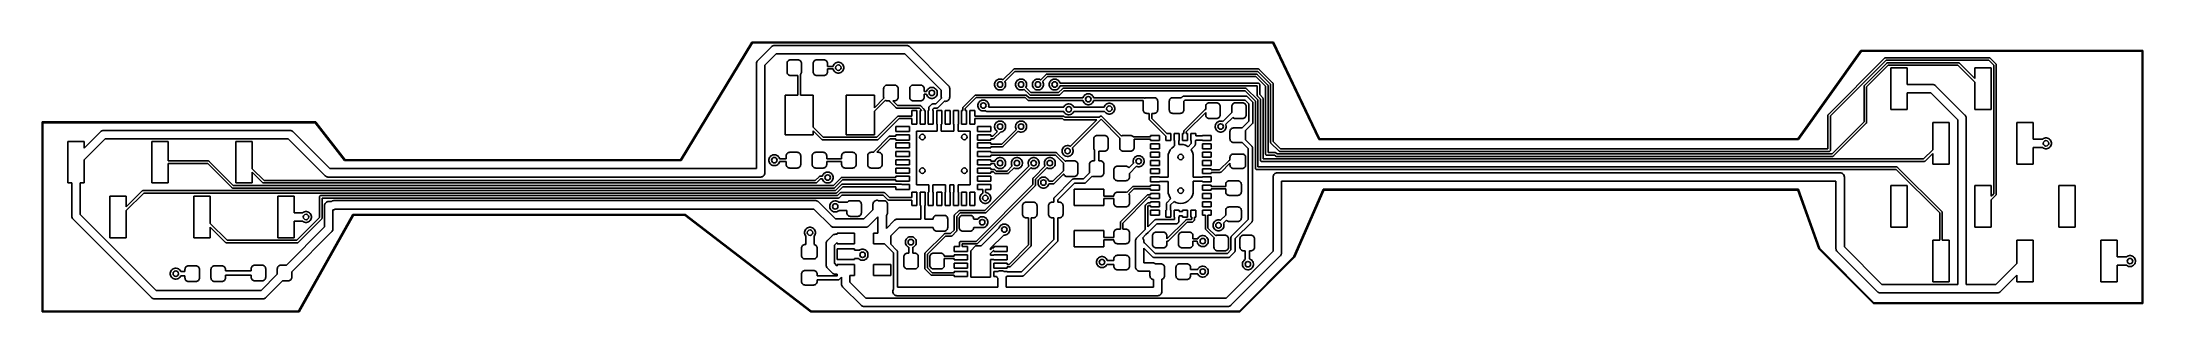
# Model space of a CAD drawing. Extents: x 3.73 to 8.73, y -2.84 to -2.2.
import ezdxf

# ---------------------------------------------------------------- set-up
doc = ezdxf.new("R2010")
doc.units = 0
doc.header["$MEASUREMENT"] = 0
doc.layers.add('BLACK', color=7, linetype='CONTINUOUS')

msp = doc.modelspace()

# ---------------------------------------------------------------- linework, layer by layer
at = {"layer": 'BLACK', "linetype": 'CONTINUOUS'}
for p, q in [((5.24945, -2.47902), (5.41914, -2.19951)), ((5.41914, -2.19951), (5.41918, -2.19945)), ((5.41918, -2.19945), (5.41923, -2.19939)), ((5.41923, -2.19939), (5.41927, -2.19933)), ((5.41927, -2.19933), (5.41929, -2.19932)), ((5.41929, -2.19932), (5.4193, -2.1993)), ((5.4193, -2.1993), (5.41936, -2.19925)), ((5.41936, -2.19925), (5.41942, -2.1992)), ((5.41942, -2.1992), (5.41943, -2.19919)), ((5.41943, -2.19919), (5.41945, -2.19918)), ((5.41945, -2.19918), (5.41952, -2.19914)), ((5.41952, -2.19914), (5.41958, -2.1991)), ((5.41958, -2.1991), (5.4196, -2.1991)), ((5.4196, -2.1991), (5.41962, -2.19909)), ((5.41962, -2.19909), (5.41969, -2.19906)), ((5.41969, -2.19906), (5.41977, -2.19904)), ((5.41977, -2.19904), (5.41979, -2.19904)), ((5.41979, -2.19904), (5.41981, -2.19903)), ((5.41981, -2.19903), (5.41988, -2.19902)), ((5.41988, -2.19902), (5.41996, -2.19901)), ((5.41996, -2.19901), (5.42003, -2.19902)), ((5.42003, -2.19902), (6.65993, -2.19902)), ((6.65993, -2.19902), (6.65995, -2.19901)), ((6.65995, -2.19901), (6.66002, -2.19902)), ((6.66002, -2.19902), (6.66005, -2.19902)), ((6.66005, -2.19902), (6.66007, -2.19902)), ((6.66007, -2.19902), (6.66014, -2.19902)), ((6.66014, -2.19902), (6.66017, -2.19903)), ((6.66017, -2.19903), (6.66019, -2.19903)), ((6.66019, -2.19903), (6.66026, -2.19905)), ((6.66026, -2.19905), (6.66033, -2.19907)), ((6.66033, -2.19907), (6.66035, -2.19908)), ((6.66035, -2.19908), (6.66038, -2.19909)), ((6.66038, -2.19909), (6.66044, -2.19912)), ((6.66044, -2.19912), (6.6605, -2.19915)), ((6.6605, -2.19915), (6.66053, -2.19917)), ((6.66053, -2.19917), (6.66055, -2.19918)), ((6.66055, -2.19918), (6.6606, -2.19922)), ((6.6606, -2.19922), (6.66066, -2.19926)), ((6.66066, -2.19926), (6.66068, -2.19928)), ((6.66068, -2.19928), (6.6607, -2.1993)), ((6.6607, -2.1993), (6.66074, -2.19936)), ((6.66074, -2.19936), (6.66079, -2.19941)), ((6.66079, -2.19941), (6.66081, -2.19943)), ((6.66081, -2.19943), (6.66082, -2.19945)), ((6.66082, -2.19945), (6.66086, -2.19951)), ((6.66086, -2.19951), (6.66087, -2.19953)), ((6.66087, -2.19953), (6.66088, -2.19956)), ((6.66088, -2.19956), (6.66091, -2.19962)), ((6.66091, -2.19962), (6.66092, -2.19964)), ((6.66092, -2.19964), (6.77062, -2.42902)), ((5.42055, -2.20098), (5.25086, -2.48049)), ((6.65938, -2.20098), (5.42055, -2.20098)), ((5.42995, -2.25), (5.43014, -2.24804)), ((5.43, -2.25049), (5.42995, -2.25)), ((5.43, -2.28698), (5.43, -2.25049)), ((5.43014, -2.24804), (5.43072, -2.24615)), ((5.43072, -2.24615), (5.43165, -2.24442)), ((5.43165, -2.24442), (5.43258, -2.24328)), ((5.43258, -2.24328), (5.43289, -2.24289)), ((5.43258, -2.24328), (5.43258, -2.24328)), ((5.43289, -2.24289), (5.43328, -2.24258)), ((5.43328, -2.24258), (5.4656, -2.21026)), ((5.47716, -2.22698), (5.45, -2.25414)), ((5.4656, -2.21026), (5.46591, -2.20988)), ((5.46591, -2.20988), (5.46629, -2.20957)), ((5.46629, -2.20957), (5.46743, -2.20863)), ((5.46629, -2.20957), (5.46629, -2.20957)), ((5.46743, -2.20863), (5.46917, -2.2077)), ((5.46917, -2.2077), (5.47105, -2.20713)), ((5.47105, -2.20713), (5.47252, -2.20698)), ((5.47252, -2.20698), (5.47302, -2.20694)), ((5.47252, -2.20698), (5.47252, -2.20698)), ((5.47302, -2.20694), (5.47351, -2.20698)), ((5.47351, -2.20698), (5.78691, -2.20698)), ((5.78326, -2.22698), (5.47716, -2.22698)), ((5.50278, -2.24991), (5.50294, -2.24823)), ((5.50278, -2.27009), (5.50278, -2.24991)), ((5.50294, -2.24823), (5.50343, -2.24662)), ((5.50343, -2.24662), (5.50423, -2.24513)), ((5.50423, -2.24513), (5.5053, -2.24382)), ((5.5053, -2.24382), (5.5066, -2.24275)), ((5.5066, -2.24275), (5.50809, -2.24195)), ((5.50809, -2.24195), (5.50971, -2.24146)), ((5.50971, -2.24146), (5.51139, -2.2413)), ((5.51139, -2.2413), (5.52861, -2.2413)), ((5.52861, -2.2413), (5.53029, -2.24146)), ((5.53029, -2.24146), (5.53191, -2.24195)), ((5.53191, -2.24195), (5.5334, -2.24275)), ((5.5334, -2.24275), (5.5347, -2.24382)), ((5.5347, -2.24382), (5.53577, -2.24513)), ((5.53577, -2.24513), (5.53657, -2.24662)), ((5.53657, -2.24662), (5.53706, -2.24823)), ((5.53706, -2.24823), (5.53722, -2.24991)), ((5.53722, -2.24991), (5.53722, -2.27009)), ((5.56478, -2.24991), (5.56495, -2.24823)), ((5.56478, -2.27009), (5.56478, -2.24991)), ((5.56495, -2.24823), (5.56544, -2.24662)), ((5.56544, -2.24662), (5.56623, -2.24513)), ((5.56623, -2.24513), (5.56731, -2.24382)), ((5.56731, -2.24382), (5.56861, -2.24275)), ((5.56861, -2.24275), (5.5701, -2.24195)), ((5.5701, -2.24195), (5.57172, -2.24146)), ((5.57172, -2.24146), (5.5734, -2.2413)), ((5.5734, -2.2413), (5.59062, -2.2413)), ((5.59062, -2.2413), (5.5923, -2.24146)), ((5.5923, -2.24146), (5.59392, -2.24195)), ((5.59392, -2.24195), (5.5954, -2.24275)), ((5.5954, -2.24275), (5.59671, -2.24382)), ((5.59671, -2.24382), (5.59778, -2.24513)), ((5.59778, -2.24513), (5.59858, -2.24662)), ((5.59858, -2.24662), (5.59907, -2.24823)), ((5.59907, -2.24823), (5.59923, -2.24991)), ((5.59923, -2.24991), (5.59923, -2.257)), ((5.6149, -2.25171), (5.61671, -2.2499)), ((5.61671, -2.2499), (5.61884, -2.24848)), ((5.61884, -2.24848), (5.62121, -2.2475)), ((5.62121, -2.2475), (5.62372, -2.247)), ((5.62372, -2.247), (5.62628, -2.247)), ((5.62628, -2.247), (5.62879, -2.2475)), ((5.62879, -2.2475), (5.63116, -2.24848)), ((5.63116, -2.24848), (5.63329, -2.2499)), ((5.63329, -2.2499), (5.6351, -2.25171)), ((5.87, -2.31372), (5.78326, -2.22698)), ((5.78691, -2.20698), (5.7874, -2.20694)), ((5.7874, -2.20694), (5.7879, -2.20698)), ((5.7879, -2.20698), (5.7879, -2.20698)), ((5.7879, -2.20698), (5.78937, -2.20713)), ((5.78937, -2.20713), (5.79125, -2.2077)), ((5.79125, -2.2077), (5.79299, -2.20863)), ((5.79299, -2.20863), (5.79364, -2.20916)), ((5.79364, -2.20916), (5.79413, -2.20957)), ((5.79413, -2.20957), (5.79413, -2.20957)), ((5.79413, -2.20957), (5.79451, -2.20988)), ((5.79451, -2.20988), (5.79482, -2.21026)), ((5.79482, -2.21026), (5.88672, -2.30216)), ((6.76908, -2.43036), (6.65938, -2.20098)), ((7.90949, -2.42902), (8.05916, -2.21948)), ((8.06051, -2.22098), (7.91084, -2.43052)), ((7.98198, -2.37119), (8.11592, -2.23726)), ((8.11939, -2.24228), (7.987, -2.37466)), ((8.05916, -2.21948), (8.05918, -2.21945)), ((8.05918, -2.21945), (8.05922, -2.2194)), ((8.05922, -2.2194), (8.05923, -2.21939)), ((8.05923, -2.21939), (8.05925, -2.21936)), ((8.05925, -2.21936), (8.0593, -2.2193)), ((8.0593, -2.2193), (8.05931, -2.21929)), ((8.05931, -2.21929), (8.05932, -2.21928)), ((8.05932, -2.21928), (8.05939, -2.21923)), ((8.05939, -2.21923), (8.05945, -2.21918)), ((8.05945, -2.21918), (8.05946, -2.21917)), ((8.05946, -2.21917), (8.05948, -2.21916)), ((8.05948, -2.21916), (8.05955, -2.21913)), ((8.05955, -2.21913), (8.05962, -2.21909)), ((8.05962, -2.21909), (8.05964, -2.21908)), ((8.05964, -2.21908), (8.05965, -2.21907)), ((8.05965, -2.21907), (8.05973, -2.21905)), ((8.05973, -2.21905), (8.05981, -2.21903)), ((8.05981, -2.21903), (8.05982, -2.21903)), ((8.05982, -2.21903), (8.05984, -2.21902)), ((8.05984, -2.21902), (8.05992, -2.21902)), ((8.05992, -2.21902), (8.05995, -2.21902)), ((8.05995, -2.21902), (8.05997, -2.21902)), ((8.05997, -2.21902), (8.06003, -2.21901)), ((8.06003, -2.21901), (8.06006, -2.21902)), ((8.06006, -2.21902), (8.72995, -2.21902)), ((8.72902, -2.22098), (8.06051, -2.22098)), ((8.06798, -2.30217), (8.12089, -2.24926)), ((8.11592, -2.23726), (8.11601, -2.23714)), ((8.11601, -2.23714), (8.11626, -2.23694)), ((8.11626, -2.23694), (8.11647, -2.23677)), ((8.11647, -2.23677), (8.11675, -2.23662)), ((8.11675, -2.23662), (8.11699, -2.23649)), ((8.11699, -2.23649), (8.11756, -2.23632)), ((8.11756, -2.23632), (8.118, -2.23628)), ((8.118, -2.23628), (8.11814, -2.23626)), ((8.118, -2.23628), (8.118, -2.23628)), ((8.11814, -2.23626), (8.11829, -2.23628)), ((8.11829, -2.23628), (8.36474, -2.23628)), ((8.36364, -2.24228), (8.11939, -2.24228)), ((8.12089, -2.24926), (8.12098, -2.24914)), ((8.12098, -2.24914), (8.12123, -2.24894)), ((8.12123, -2.24894), (8.12144, -2.24877)), ((8.12144, -2.24877), (8.12196, -2.24849)), ((8.12196, -2.24849), (8.12253, -2.24832)), ((8.12196, -2.24849), (8.12196, -2.24849)), ((8.12253, -2.24832), (8.12297, -2.24828)), ((8.12297, -2.24828), (8.12311, -2.24826)), ((8.12297, -2.24828), (8.12297, -2.24828)), ((8.12311, -2.24826), (8.12326, -2.24828)), ((8.12326, -2.24828), (8.29144, -2.24828)), ((8.29144, -2.24828), (8.29159, -2.24826)), ((8.29159, -2.24826), (8.29174, -2.24828)), ((8.29174, -2.24828), (8.29174, -2.24828)), ((8.29174, -2.24828), (8.29218, -2.24832)), ((8.29218, -2.24832), (8.29274, -2.24849)), ((8.29274, -2.24849), (8.29327, -2.24877)), ((8.29327, -2.24877), (8.29372, -2.24914)), ((8.29372, -2.24914), (8.29382, -2.24926)), ((8.29382, -2.24926), (8.33031, -2.28576)), ((8.37569, -2.25432), (8.36364, -2.24228)), ((8.36474, -2.23628), (8.36488, -2.23626)), ((8.36488, -2.23626), (8.36503, -2.23628)), ((8.36503, -2.23628), (8.36503, -2.23628)), ((8.36503, -2.23628), (8.36547, -2.23632)), ((8.36547, -2.23632), (8.36604, -2.23649)), ((8.36604, -2.23649), (8.36656, -2.23677)), ((8.36656, -2.23677), (8.36702, -2.23714)), ((8.36702, -2.23714), (8.36711, -2.23726)), ((8.36711, -2.23726), (8.3807, -2.25085)), ((8.3807, -2.25085), (8.38082, -2.25094)), ((8.72902, -2.81902), (8.72902, -2.22098)), ((8.72995, -2.21902), (8.73, -2.21901)), ((8.73, -2.21901), (8.73005, -2.21902)), ((8.73005, -2.21902), (8.73019, -2.21903)), ((8.73019, -2.21903), (8.73038, -2.21909)), ((8.73038, -2.21909), (8.73055, -2.21918)), ((8.73055, -2.21918), (8.7307, -2.2193)), ((8.7307, -2.2193), (8.73082, -2.21945)), ((8.73082, -2.21945), (8.73091, -2.21962)), ((8.73091, -2.21962), (8.73097, -2.21981)), ((8.73097, -2.21981), (8.73099, -2.22)), ((8.73099, -2.22), (8.73098, -2.22005)), ((8.73098, -2.22005), (8.73098, -2.81995)), ((5.43, -2.5), (5.43, -2.28698)), ((5.43, -2.28698), (5.43, -2.28698)), ((5.45, -2.25414), (5.45, -2.50951)), ((5.50294, -2.27177), (5.50278, -2.27009)), ((5.50343, -2.27338), (5.50294, -2.27177)), ((5.50423, -2.27487), (5.50343, -2.27338)), ((5.5053, -2.27618), (5.50423, -2.27487)), ((5.5066, -2.27725), (5.5053, -2.27618)), ((5.50809, -2.27805), (5.5066, -2.27725)), ((5.50971, -2.27854), (5.50809, -2.27805)), ((5.51139, -2.2787), (5.50971, -2.27854)), ((5.5285, -2.2787), (5.51139, -2.2787)), ((5.5285, -2.32496), (5.5285, -2.2787)), ((5.5347, -2.27618), (5.5345, -2.27635)), ((5.5345, -2.27635), (5.5345, -2.32496)), ((5.53577, -2.27487), (5.5347, -2.27618)), ((5.53657, -2.27338), (5.53577, -2.27487)), ((5.53706, -2.27177), (5.53657, -2.27338)), ((5.53722, -2.27009), (5.53706, -2.27177)), ((5.56495, -2.27177), (5.56478, -2.27009)), ((5.56544, -2.27338), (5.56495, -2.27177)), ((5.56623, -2.27487), (5.56544, -2.27338)), ((5.56731, -2.27618), (5.56623, -2.27487)), ((5.56861, -2.27725), (5.56731, -2.27618)), ((5.5701, -2.27805), (5.56861, -2.27725)), ((5.57172, -2.27854), (5.5701, -2.27805)), ((5.5734, -2.2787), (5.57172, -2.27854)), ((5.59062, -2.2787), (5.5734, -2.2787)), ((5.5923, -2.27854), (5.59062, -2.2787)), ((5.59392, -2.27805), (5.5923, -2.27854)), ((5.5954, -2.27725), (5.59392, -2.27805)), ((5.59671, -2.27618), (5.5954, -2.27725)), ((5.59778, -2.27487), (5.59671, -2.27618)), ((5.59858, -2.27338), (5.59778, -2.27487)), ((5.59907, -2.27177), (5.59858, -2.27338)), ((5.59923, -2.27009), (5.59907, -2.27177)), ((5.59923, -2.257), (5.61234, -2.257)), ((5.61234, -2.263), (5.59923, -2.263)), ((5.59923, -2.263), (5.59923, -2.27009)), ((5.61234, -2.257), (5.6125, -2.25621)), ((5.6125, -2.26379), (5.61234, -2.263)), ((5.6125, -2.25621), (5.61348, -2.25384)), ((5.61348, -2.26616), (5.6125, -2.26379)), ((5.61348, -2.25384), (5.6149, -2.25171)), ((5.6149, -2.26829), (5.61348, -2.26616)), ((5.61671, -2.2701), (5.6149, -2.26829)), ((5.61884, -2.27152), (5.61671, -2.2701)), ((5.62121, -2.2725), (5.61884, -2.27152)), ((5.62372, -2.273), (5.62121, -2.2725)), ((5.62628, -2.273), (5.62372, -2.273)), ((5.62879, -2.2725), (5.62628, -2.273)), ((5.63116, -2.27152), (5.62879, -2.2725)), ((5.63329, -2.2701), (5.63116, -2.27152)), ((5.6351, -2.26829), (5.63329, -2.2701)), ((5.6351, -2.25171), (5.63652, -2.25384)), ((5.63652, -2.26616), (5.6351, -2.26829)), ((5.63652, -2.25384), (5.6375, -2.25621)), ((5.6375, -2.26379), (5.63652, -2.26616)), ((5.6375, -2.25621), (5.638, -2.25872)), ((5.638, -2.26128), (5.6375, -2.26379)), ((5.638, -2.25872), (5.638, -2.26128)), ((5.997, -2.29872), (5.9975, -2.29621)), ((5.997, -2.30128), (5.997, -2.29872)), ((5.9975, -2.29621), (5.99848, -2.29384)), ((5.99848, -2.29384), (5.9999, -2.29171)), ((5.9999, -2.29171), (6.00171, -2.2899)), ((6.00171, -2.2899), (6.00384, -2.28848)), ((6.00384, -2.28848), (6.00621, -2.2875)), ((6.00621, -2.2875), (6.00872, -2.287)), ((6.00872, -2.287), (6.01128, -2.287)), ((6.01128, -2.287), (6.01379, -2.2875)), ((6.01379, -2.2875), (6.01616, -2.28848)), ((6.01616, -2.28848), (6.01683, -2.28893)), ((6.01683, -2.28893), (6.04178, -2.26398)), ((6.04524, -2.269), (6.02107, -2.29317)), ((6.02107, -2.29317), (6.02152, -2.29384)), ((6.02152, -2.29384), (6.0225, -2.29621)), ((6.0225, -2.29621), (6.023, -2.29872)), ((6.023, -2.29872), (6.023, -2.30128)), ((6.04178, -2.26398), (6.04187, -2.26387)), ((6.04187, -2.26387), (6.04198, -2.26377)), ((6.04198, -2.26377), (6.04233, -2.26349)), ((6.04198, -2.26377), (6.04198, -2.26377)), ((6.04233, -2.26349), (6.04285, -2.26321)), ((6.04285, -2.26321), (6.04341, -2.26304)), ((6.04341, -2.26304), (6.04385, -2.263)), ((6.04385, -2.263), (6.044, -2.26299)), ((6.04385, -2.263), (6.04385, -2.263)), ((6.044, -2.26299), (6.04415, -2.263)), ((6.04415, -2.263), (6.62482, -2.263)), ((6.62372, -2.269), (6.04524, -2.269)), ((6.047, -2.29872), (6.0475, -2.29621)), ((6.047, -2.30128), (6.047, -2.29872)), ((6.0475, -2.29621), (6.04848, -2.29384)), ((6.04848, -2.29384), (6.0499, -2.29171)), ((6.0499, -2.29171), (6.05171, -2.2899)), ((6.05171, -2.2899), (6.05384, -2.28848)), ((6.05384, -2.28848), (6.05621, -2.2875)), ((6.05621, -2.2875), (6.05872, -2.287)), ((6.05872, -2.287), (6.06128, -2.287)), ((6.06128, -2.287), (6.06379, -2.2875)), ((6.06379, -2.2875), (6.06616, -2.28848)), ((6.06616, -2.28848), (6.06829, -2.2899)), ((6.06829, -2.2899), (6.0701, -2.29171)), ((6.0701, -2.29171), (6.07152, -2.29384)), ((6.07152, -2.29384), (6.0725, -2.29621)), ((6.0725, -2.29621), (6.073, -2.29872)), ((6.073, -2.29872), (6.073, -2.30128)), ((6.087, -2.29872), (6.0875, -2.29621)), ((6.087, -2.30128), (6.087, -2.29872)), ((6.0875, -2.29621), (6.08848, -2.29384)), ((6.08848, -2.29384), (6.0899, -2.29171)), ((6.0899, -2.29171), (6.09171, -2.2899)), ((6.09171, -2.2899), (6.09384, -2.28848)), ((6.09384, -2.28848), (6.09621, -2.2875)), ((6.09621, -2.2875), (6.09872, -2.287)), ((6.09872, -2.287), (6.10128, -2.287)), ((6.10128, -2.287), (6.10379, -2.2875)), ((6.10379, -2.2875), (6.10616, -2.28848)), ((6.10616, -2.28848), (6.10683, -2.28893)), ((6.10683, -2.28893), (6.11977, -2.27598)), ((6.12324, -2.281), (6.11107, -2.29317)), ((6.11107, -2.29317), (6.11152, -2.29384)), ((6.11152, -2.29384), (6.1125, -2.29621)), ((6.1125, -2.29621), (6.113, -2.29872)), ((6.113, -2.29872), (6.113, -2.30128)), ((6.11977, -2.27598), (6.11987, -2.27587)), ((6.11987, -2.27587), (6.11998, -2.27577)), ((6.11998, -2.27577), (6.12033, -2.27549)), ((6.11998, -2.27577), (6.11998, -2.27577)), ((6.12033, -2.27549), (6.12085, -2.27521)), ((6.12085, -2.27521), (6.12141, -2.27504)), ((6.12141, -2.27504), (6.12185, -2.275)), ((6.12185, -2.275), (6.122, -2.27499)), ((6.12185, -2.275), (6.12185, -2.275)), ((6.122, -2.27499), (6.12215, -2.275)), ((6.12215, -2.275), (6.61984, -2.275)), ((6.61875, -2.281), (6.12324, -2.281)), ((6.127, -2.29872), (6.1275, -2.29621)), ((6.127, -2.30128), (6.127, -2.29872)), ((6.1275, -2.29621), (6.12848, -2.29384)), ((6.12848, -2.29384), (6.1299, -2.29171)), ((6.1299, -2.29171), (6.13171, -2.2899)), ((6.13171, -2.2899), (6.13384, -2.28848)), ((6.13384, -2.28848), (6.13621, -2.2875)), ((6.13621, -2.2875), (6.13872, -2.287)), ((6.13872, -2.287), (6.14128, -2.287)), ((6.14128, -2.287), (6.14379, -2.2875)), ((6.14379, -2.2875), (6.14616, -2.28848)), ((6.14616, -2.28848), (6.14829, -2.2899)), ((6.14829, -2.2899), (6.1501, -2.29171)), ((6.1501, -2.29171), (6.15152, -2.29384)), ((6.15152, -2.29384), (6.1525, -2.29621)), ((6.1525, -2.29621), (6.15266, -2.297)), ((6.15266, -2.297), (6.62487, -2.297)), ((6.64193, -2.30418), (6.61875, -2.281)), ((6.61984, -2.275), (6.61999, -2.27499)), ((6.61999, -2.27499), (6.62014, -2.275)), ((6.62014, -2.275), (6.62014, -2.275)), ((6.62014, -2.275), (6.62058, -2.27504)), ((6.62058, -2.27504), (6.62115, -2.27521)), ((6.62115, -2.27521), (6.62167, -2.27549)), ((6.62167, -2.27549), (6.62212, -2.27587)), ((6.62212, -2.27587), (6.62222, -2.27598)), ((6.62222, -2.27598), (6.64694, -2.30071)), ((6.65393, -2.29921), (6.62372, -2.269)), ((6.62482, -2.263), (6.62496, -2.26299)), ((6.62487, -2.297), (6.62502, -2.29699)), ((6.62496, -2.26299), (6.62511, -2.263)), ((6.62502, -2.29699), (6.62517, -2.297)), ((6.62511, -2.263), (6.62511, -2.263)), ((6.62511, -2.263), (6.62555, -2.26304)), ((6.62517, -2.297), (6.62561, -2.29704)), ((6.62555, -2.26304), (6.62612, -2.26321)), ((6.62561, -2.29704), (6.62617, -2.29721)), ((6.62612, -2.26321), (6.62664, -2.26349)), ((6.62617, -2.29721), (6.6267, -2.29749)), ((6.62664, -2.26349), (6.62709, -2.26387)), ((6.6267, -2.29749), (6.62715, -2.29787)), ((6.62709, -2.26387), (6.62719, -2.26398)), ((6.62715, -2.29787), (6.62753, -2.29833)), ((6.62719, -2.26398), (6.65894, -2.29574)), ((6.62753, -2.29833), (6.62781, -2.29885)), ((6.62781, -2.29885), (6.62798, -2.29941)), ((6.62798, -2.29941), (6.62803, -2.3)), ((6.62803, -2.3), (6.62802, -2.30015)), ((6.62802, -2.30015), (6.62802, -2.32407)), ((6.64694, -2.30071), (6.64706, -2.3008)), ((6.64706, -2.3008), (6.64743, -2.30126)), ((6.65393, -2.43678), (6.65393, -2.29921)), ((6.65894, -2.29574), (6.65906, -2.29583)), ((6.65906, -2.29583), (6.65943, -2.29629)), ((6.65943, -2.29629), (6.65971, -2.29681)), ((6.65971, -2.29681), (6.65988, -2.29738)), ((6.65988, -2.29738), (6.65992, -2.29777)), ((6.65992, -2.29777), (6.65994, -2.29796)), ((6.65994, -2.29796), (6.65993, -2.29811)), ((6.65993, -2.29811), (6.65993, -2.43568)), ((8.12436, -2.25428), (8.073, -2.30563)), ((8.29035, -2.25428), (8.12436, -2.25428)), ((8.13031, -2.35909), (8.13031, -2.26028)), ((8.13031, -2.26028), (8.16969, -2.26028)), ((8.16969, -2.26028), (8.16969, -2.29969)), ((8.16969, -2.29969), (8.22919, -2.29969)), ((8.22919, -2.29969), (8.22969, -2.29964)), ((8.22969, -2.29964), (8.23018, -2.29969)), ((8.23018, -2.29969), (8.23018, -2.29969)), ((8.23018, -2.29969), (8.23165, -2.29983)), ((8.23165, -2.29983), (8.23353, -2.3004)), ((8.23353, -2.3004), (8.23527, -2.30133)), ((8.33031, -2.29424), (8.29035, -2.25428)), ((8.33031, -2.28576), (8.33031, -2.26028)), ((8.33031, -2.26028), (8.36969, -2.26028)), ((8.33031, -2.35909), (8.33031, -2.29424)), ((8.36969, -2.26028), (8.36969, -2.35909)), ((8.37569, -2.55976), (8.37569, -2.25432)), ((8.38082, -2.25094), (8.38102, -2.25119)), ((8.38102, -2.25119), (8.38119, -2.2514)), ((8.38119, -2.2514), (8.38119, -2.2514)), ((8.38119, -2.2514), (8.38147, -2.25192)), ((8.38147, -2.25192), (8.38164, -2.25249)), ((8.38164, -2.25249), (8.38169, -2.25293)), ((8.38169, -2.25293), (8.3817, -2.25308)), ((8.3817, -2.25308), (8.38169, -2.25322)), ((8.38169, -2.25322), (8.38169, -2.56085)), ((5.49803, -2.41945), (5.49803, -2.32496)), ((5.49803, -2.32496), (5.5285, -2.32496)), ((5.5345, -2.32496), (5.56496, -2.32496)), ((5.56496, -2.32496), (5.56496, -2.40143)), ((5.6437, -2.41945), (5.6437, -2.32496)), ((5.6437, -2.32496), (5.71063, -2.32496)), ((5.71063, -2.32496), (5.71063, -2.35513)), ((5.71063, -2.35513), (5.73318, -2.33257)), ((5.73686, -2.33739), (5.71063, -2.36361)), ((5.73278, -2.30991), (5.73294, -2.30823)), ((5.73278, -2.33009), (5.73278, -2.30991)), ((5.73294, -2.33177), (5.73278, -2.33009)), ((5.73294, -2.30823), (5.73343, -2.30662)), ((5.73318, -2.33257), (5.73294, -2.33177)), ((5.73343, -2.30662), (5.73423, -2.30513)), ((5.73423, -2.30513), (5.7353, -2.30382)), ((5.7353, -2.30382), (5.7366, -2.30275)), ((5.7366, -2.30275), (5.73809, -2.30195)), ((5.73809, -2.33805), (5.73686, -2.33739)), ((5.73809, -2.30195), (5.73971, -2.30146)), ((5.73971, -2.33854), (5.73809, -2.33805)), ((5.73971, -2.30146), (5.74139, -2.3013)), ((5.74139, -2.3387), (5.73971, -2.33854)), ((5.74139, -2.3013), (5.75861, -2.3013)), ((5.74699, -2.3387), (5.74139, -2.3387)), ((5.74704, -2.33929), (5.74699, -2.3387)), ((5.74721, -2.33985), (5.74704, -2.33929)), ((5.74732, -2.34005), (5.74721, -2.33985)), ((5.74749, -2.34038), (5.74732, -2.34005)), ((5.74787, -2.34083), (5.74749, -2.34038)), ((5.74798, -2.34093), (5.74787, -2.34083)), ((5.76207, -2.35502), (5.74798, -2.34093)), ((5.75861, -2.3387), (5.75424, -2.3387)), ((5.75424, -2.3387), (5.76554, -2.35)), ((5.75861, -2.3013), (5.76029, -2.30146)), ((5.76029, -2.33854), (5.75861, -2.3387)), ((5.76029, -2.30146), (5.76191, -2.30195)), ((5.76191, -2.33805), (5.76029, -2.33854)), ((5.76191, -2.30195), (5.7634, -2.30275)), ((5.7634, -2.33725), (5.76191, -2.33805)), ((5.7634, -2.30275), (5.7647, -2.30382)), ((5.7647, -2.33618), (5.7634, -2.33725)), ((5.7647, -2.30382), (5.76577, -2.30513)), ((5.76577, -2.33487), (5.7647, -2.33618)), ((5.76554, -2.35), (5.81905, -2.35)), ((5.76577, -2.30513), (5.76657, -2.30662)), ((5.76657, -2.33338), (5.76577, -2.33487)), ((5.76657, -2.30662), (5.76706, -2.30823)), ((5.76706, -2.33177), (5.76657, -2.33338)), ((5.76706, -2.30823), (5.76722, -2.30991)), ((5.76722, -2.33009), (5.76706, -2.33177)), ((5.76722, -2.30991), (5.76722, -2.33009)), ((5.79478, -2.30991), (5.79495, -2.30823)), ((5.79478, -2.33009), (5.79478, -2.30991)), ((5.79495, -2.33177), (5.79478, -2.33009)), ((5.79495, -2.30823), (5.79544, -2.30662)), ((5.79544, -2.33338), (5.79495, -2.33177)), ((5.79544, -2.30662), (5.79623, -2.30513)), ((5.79623, -2.33487), (5.79544, -2.33338)), ((5.79623, -2.30513), (5.79731, -2.30382)), ((5.79731, -2.33618), (5.79623, -2.33487)), ((5.79731, -2.30382), (5.79861, -2.30275)), ((5.79861, -2.33725), (5.79731, -2.33618)), ((5.79861, -2.30275), (5.8001, -2.30195)), ((5.8001, -2.33805), (5.79861, -2.33725)), ((5.8001, -2.30195), (5.80172, -2.30146)), ((5.80172, -2.33854), (5.8001, -2.33805)), ((5.80172, -2.30146), (5.8034, -2.3013)), ((5.8034, -2.3387), (5.80172, -2.33854)), ((5.8034, -2.3013), (5.82062, -2.3013)), ((5.82062, -2.3387), (5.8034, -2.3387)), ((5.81905, -2.35), (5.8192, -2.34999)), ((5.8192, -2.34999), (5.81935, -2.35)), ((5.81935, -2.35), (5.81935, -2.35)), ((5.81935, -2.35), (5.81979, -2.35004)), ((5.81979, -2.35004), (5.82035, -2.35021)), ((5.82035, -2.35021), (5.82087, -2.35049)), ((5.82062, -2.3013), (5.8223, -2.30146)), ((5.8223, -2.33854), (5.82062, -2.3387)), ((5.82087, -2.35049), (5.82133, -2.35087)), ((5.82133, -2.35087), (5.82143, -2.35098)), ((5.8223, -2.30146), (5.82392, -2.30195)), ((5.82392, -2.33805), (5.8223, -2.33854)), ((5.82392, -2.30195), (5.8254, -2.30275)), ((5.8254, -2.33725), (5.82392, -2.33805)), ((5.8254, -2.30275), (5.82671, -2.30382)), ((5.82671, -2.33618), (5.8254, -2.33725)), ((5.82671, -2.30382), (5.82778, -2.30513)), ((5.82778, -2.33487), (5.82671, -2.33618)), ((5.82778, -2.30513), (5.82858, -2.30662)), ((5.82858, -2.33338), (5.82778, -2.33487)), ((5.82858, -2.30662), (5.82907, -2.30823)), ((5.82907, -2.33177), (5.82858, -2.33338)), ((5.82907, -2.30823), (5.82923, -2.30991)), ((5.82923, -2.33009), (5.82907, -2.33177)), ((5.82923, -2.30991), (5.82923, -2.317)), ((5.82923, -2.317), (5.83484, -2.317)), ((5.83484, -2.323), (5.82923, -2.323)), ((5.82923, -2.323), (5.82923, -2.33009)), ((5.83484, -2.317), (5.835, -2.31621)), ((5.835, -2.32379), (5.83484, -2.323)), ((5.835, -2.31621), (5.83598, -2.31384)), ((5.83598, -2.32616), (5.835, -2.32379)), ((5.83598, -2.31384), (5.8374, -2.31171)), ((5.8374, -2.32829), (5.83598, -2.32616)), ((5.8374, -2.31171), (5.83921, -2.3099)), ((5.83921, -2.3301), (5.8374, -2.32829)), ((5.83921, -2.3099), (5.84134, -2.30848)), ((5.84134, -2.33152), (5.83921, -2.3301)), ((5.84134, -2.30848), (5.84371, -2.3075)), ((5.84371, -2.3325), (5.84134, -2.33152)), ((5.84164, -2.35249), (5.84649, -2.34764)), ((5.84371, -2.3075), (5.84622, -2.307)), ((5.84622, -2.333), (5.84371, -2.3325)), ((5.84622, -2.307), (5.84878, -2.307)), ((5.84878, -2.333), (5.84622, -2.333)), ((5.84649, -2.34764), (5.84665, -2.34745)), ((5.84665, -2.34745), (5.84741, -2.34682)), ((5.84741, -2.34682), (5.84828, -2.34636)), ((5.84828, -2.34636), (5.84922, -2.34607)), ((5.84878, -2.307), (5.85129, -2.3075)), ((5.85129, -2.3325), (5.84878, -2.333)), ((5.84922, -2.34607), (5.84995, -2.346)), ((5.84995, -2.346), (5.8502, -2.34598)), ((5.8502, -2.34598), (5.85045, -2.346)), ((5.85045, -2.346), (5.85693, -2.346)), ((5.85129, -2.3075), (5.85366, -2.30848)), ((5.85366, -2.33152), (5.85129, -2.3325)), ((5.85366, -2.30848), (5.85579, -2.3099)), ((5.85579, -2.3301), (5.85366, -2.33152)), ((5.85579, -2.3099), (5.8576, -2.31171)), ((5.8576, -2.32829), (5.85579, -2.3301)), ((5.85693, -2.346), (5.87034, -2.33259)), ((5.8576, -2.31171), (5.85902, -2.31384)), ((5.85902, -2.32616), (5.8576, -2.32829)), ((5.85902, -2.31384), (5.86, -2.31621)), ((5.86, -2.32379), (5.85902, -2.32616)), ((5.86, -2.31621), (5.8605, -2.31872)), ((5.8605, -2.32128), (5.86, -2.32379)), ((5.8605, -2.31872), (5.8605, -2.32128)), ((5.87741, -2.33966), (5.86271, -2.35436)), ((5.87, -2.33049), (5.87, -2.31372)), ((5.87014, -2.33196), (5.87, -2.33049)), ((5.87034, -2.33259), (5.87014, -2.33196)), ((5.87804, -2.33986), (5.87741, -2.33966)), ((5.88, -2.34005), (5.87804, -2.33986)), ((5.88196, -2.33986), (5.88, -2.34005)), ((5.88385, -2.33928), (5.88196, -2.33986)), ((5.88558, -2.33835), (5.88385, -2.33928)), ((5.88711, -2.33711), (5.88558, -2.33835)), ((5.88672, -2.30216), (5.88711, -2.30247)), ((5.88711, -2.30247), (5.88742, -2.30286)), ((5.88835, -2.33558), (5.88711, -2.33711)), ((5.88742, -2.30286), (5.88742, -2.30286)), ((5.88742, -2.30286), (5.88819, -2.3038)), ((5.88819, -2.3038), (5.88835, -2.304)), ((5.88835, -2.304), (5.88928, -2.30573)), ((5.88928, -2.33385), (5.88835, -2.33558)), ((5.88928, -2.30573), (5.88986, -2.30762)), ((5.88986, -2.33196), (5.88928, -2.33385)), ((5.88986, -2.30762), (5.89, -2.30909)), ((5.89, -2.33049), (5.88986, -2.33196)), ((5.89, -2.30909), (5.89, -2.30909)), ((5.89, -2.30909), (5.89005, -2.30958)), ((5.89005, -2.30958), (5.89, -2.31007)), ((5.89, -2.31007), (5.89, -2.33049)), ((5.92198, -2.35377), (5.94977, -2.32598)), ((5.95324, -2.331), (5.927, -2.35724)), ((5.94977, -2.32598), (5.94987, -2.32587)), ((5.94987, -2.32587), (5.95033, -2.32549)), ((5.95033, -2.32549), (5.95085, -2.32521)), ((5.95085, -2.32521), (5.95141, -2.32504)), ((5.95141, -2.32504), (5.95185, -2.325)), ((5.95185, -2.325), (5.952, -2.32499)), ((5.95185, -2.325), (5.95185, -2.325)), ((5.952, -2.32499), (5.95215, -2.325)), ((5.95215, -2.325), (6.07088, -2.325)), ((6.06979, -2.331), (5.95324, -2.331)), ((5.957, -2.34872), (5.9575, -2.34621)), ((5.957, -2.35128), (5.957, -2.34872)), ((5.9575, -2.34621), (5.95848, -2.34384)), ((5.95848, -2.34384), (5.9599, -2.34171)), ((5.9599, -2.34171), (5.96171, -2.3399)), ((5.96171, -2.3399), (5.96384, -2.33848)), ((5.96384, -2.33848), (5.96621, -2.3375)), ((5.96621, -2.3375), (5.96872, -2.337)), ((5.96872, -2.337), (5.97128, -2.337)), ((5.97128, -2.337), (5.97379, -2.3375)), ((5.97379, -2.3375), (5.97616, -2.33848)), ((5.97616, -2.33848), (5.97829, -2.3399)), ((5.97829, -2.3399), (5.9801, -2.34171)), ((5.9801, -2.34171), (5.98152, -2.34384)), ((5.98152, -2.34384), (5.9825, -2.34621)), ((5.9825, -2.34621), (5.983, -2.34872)), ((5.983, -2.34872), (5.983, -2.35128)), ((5.9975, -2.30379), (5.997, -2.30128)), ((5.99848, -2.30616), (5.9975, -2.30379)), ((5.9999, -2.30829), (5.99848, -2.30616)), ((6.00171, -2.3101), (5.9999, -2.30829)), ((6.00384, -2.31152), (6.00171, -2.3101)), ((6.00621, -2.3125), (6.00384, -2.31152)), ((6.00872, -2.313), (6.00621, -2.3125)), ((6.01128, -2.313), (6.00872, -2.313)), ((6.01379, -2.3125), (6.01128, -2.313)), ((6.01616, -2.31152), (6.01379, -2.3125)), ((6.01829, -2.3101), (6.01616, -2.31152)), ((6.0201, -2.30829), (6.01829, -2.3101)), ((6.02152, -2.30616), (6.0201, -2.30829)), ((6.0225, -2.30379), (6.02152, -2.30616)), ((6.023, -2.30128), (6.0225, -2.30379)), ((6.0475, -2.30379), (6.047, -2.30128)), ((6.04848, -2.30616), (6.0475, -2.30379)), ((6.0499, -2.30829), (6.04848, -2.30616)), ((6.05171, -2.3101), (6.0499, -2.30829)), ((6.05384, -2.31152), (6.05171, -2.3101)), ((6.05621, -2.3125), (6.05384, -2.31152)), ((6.05872, -2.313), (6.05621, -2.3125)), ((6.06128, -2.313), (6.05872, -2.313)), ((6.06379, -2.3125), (6.06128, -2.313)), ((6.06616, -2.31152), (6.06379, -2.3125)), ((6.06683, -2.31107), (6.06616, -2.31152)), ((6.07977, -2.32402), (6.06683, -2.31107)), ((6.0758, -2.33702), (6.06979, -2.331)), ((6.07088, -2.325), (6.07103, -2.32499)), ((6.07103, -2.32499), (6.07118, -2.325)), ((6.07152, -2.30616), (6.07107, -2.30683)), ((6.07107, -2.30683), (6.08324, -2.319)), ((6.07118, -2.325), (6.07118, -2.325)), ((6.07118, -2.325), (6.07162, -2.32504)), ((6.0725, -2.30379), (6.07152, -2.30616)), ((6.07162, -2.32504), (6.07218, -2.32521)), ((6.07218, -2.32521), (6.0727, -2.32549)), ((6.073, -2.30128), (6.0725, -2.30379)), ((6.0727, -2.32549), (6.07316, -2.32587)), ((6.07316, -2.32587), (6.07325, -2.32598)), ((6.07325, -2.32598), (6.07927, -2.332)), ((6.0759, -2.33713), (6.0758, -2.33702)), ((6.07635, -2.33751), (6.0759, -2.33713)), ((6.07688, -2.33779), (6.07635, -2.33751)), ((6.07744, -2.33796), (6.07688, -2.33779)), ((6.07803, -2.33801), (6.07744, -2.33796)), ((6.07818, -2.338), (6.07803, -2.33801)), ((6.20734, -2.338), (6.07818, -2.338)), ((6.07927, -2.332), (6.20734, -2.332)), ((6.07987, -2.32413), (6.07977, -2.32402)), ((6.07998, -2.32423), (6.07987, -2.32413)), ((6.08033, -2.32451), (6.07998, -2.32423)), ((6.07998, -2.32423), (6.07998, -2.32423)), ((6.08085, -2.32479), (6.08033, -2.32451)), ((6.08141, -2.32496), (6.08085, -2.32479)), ((6.08185, -2.325), (6.08141, -2.32496)), ((6.082, -2.32501), (6.08185, -2.325)), ((6.08185, -2.325), (6.08185, -2.325)), ((6.08215, -2.325), (6.082, -2.32501)), ((6.15041, -2.325), (6.08215, -2.325)), ((6.08324, -2.319), (6.14932, -2.319)), ((6.0875, -2.30379), (6.087, -2.30128)), ((6.08848, -2.30616), (6.0875, -2.30379)), ((6.0899, -2.30829), (6.08848, -2.30616)), ((6.09171, -2.3101), (6.0899, -2.30829)), ((6.09384, -2.31152), (6.09171, -2.3101)), ((6.09621, -2.3125), (6.09384, -2.31152)), ((6.09872, -2.313), (6.09621, -2.3125)), ((6.10128, -2.313), (6.09872, -2.313)), ((6.10379, -2.3125), (6.10128, -2.313)), ((6.10616, -2.31152), (6.10379, -2.3125)), ((6.10829, -2.3101), (6.10616, -2.31152)), ((6.1101, -2.30829), (6.10829, -2.3101)), ((6.11152, -2.30616), (6.1101, -2.30829)), ((6.1125, -2.30379), (6.11152, -2.30616)), ((6.113, -2.30128), (6.1125, -2.30379)), ((6.1275, -2.30379), (6.127, -2.30128)), ((6.12848, -2.30616), (6.1275, -2.30379)), ((6.1299, -2.30829), (6.12848, -2.30616)), ((6.13171, -2.3101), (6.1299, -2.30829)), ((6.13384, -2.31152), (6.13171, -2.3101)), ((6.13621, -2.3125), (6.13384, -2.31152)), ((6.13872, -2.313), (6.13621, -2.3125)), ((6.14128, -2.313), (6.13872, -2.313)), ((6.14379, -2.3125), (6.14128, -2.313)), ((6.14616, -2.31152), (6.14379, -2.3125)), ((6.14829, -2.3101), (6.14616, -2.31152)), ((6.1501, -2.30829), (6.14829, -2.3101)), ((6.14932, -2.319), (6.15833, -2.30998)), ((6.15152, -2.30616), (6.1501, -2.30829)), ((6.15056, -2.32501), (6.15041, -2.325)), ((6.15071, -2.325), (6.15056, -2.32501)), ((6.15115, -2.32496), (6.15071, -2.325)), ((6.15071, -2.325), (6.15071, -2.325)), ((6.15171, -2.32479), (6.15115, -2.32496)), ((6.1525, -2.30379), (6.15152, -2.30616)), ((6.15223, -2.32451), (6.15171, -2.32479)), ((6.15269, -2.32413), (6.15223, -2.32451)), ((6.15266, -2.303), (6.1525, -2.30379)), ((6.62202, -2.303), (6.15266, -2.303)), ((6.15279, -2.32402), (6.15269, -2.32413)), ((6.1618, -2.315), (6.15279, -2.32402)), ((6.15833, -2.30998), (6.15843, -2.30987)), ((6.15843, -2.30987), (6.15888, -2.30949)), ((6.15888, -2.30949), (6.15941, -2.30922)), ((6.15941, -2.30922), (6.15997, -2.30904)), ((6.15997, -2.30904), (6.16056, -2.30899)), ((6.16056, -2.30899), (6.16071, -2.309)), ((6.16071, -2.309), (6.59459, -2.309)), ((6.59349, -2.315), (6.1618, -2.315)), ((6.16198, -2.35284), (6.1634, -2.35071)), ((6.1634, -2.35071), (6.16521, -2.3489)), ((6.16521, -2.3489), (6.16734, -2.34748)), ((6.16734, -2.34748), (6.16971, -2.3465)), ((6.16971, -2.3465), (6.17222, -2.346)), ((6.17222, -2.346), (6.17478, -2.346)), ((6.17478, -2.346), (6.17729, -2.3465)), ((6.17729, -2.3465), (6.17966, -2.34748)), ((6.17966, -2.34748), (6.18179, -2.3489)), ((6.18179, -2.3489), (6.1836, -2.35071)), ((6.1836, -2.35071), (6.18502, -2.35284)), ((6.20734, -2.332), (6.2075, -2.33121)), ((6.2075, -2.33879), (6.20734, -2.338)), ((6.2075, -2.33121), (6.20848, -2.32884)), ((6.20848, -2.34116), (6.2075, -2.33879)), ((6.20848, -2.32884), (6.2099, -2.32671)), ((6.2099, -2.34329), (6.20848, -2.34116)), ((6.2099, -2.32671), (6.21171, -2.3249)), ((6.21171, -2.3451), (6.2099, -2.34329)), ((6.21171, -2.3249), (6.21384, -2.32348)), ((6.21384, -2.34652), (6.21171, -2.3451)), ((6.21384, -2.32348), (6.21621, -2.3225)), ((6.21621, -2.3475), (6.21384, -2.34652)), ((6.21621, -2.3225), (6.21872, -2.322)), ((6.21872, -2.348), (6.21621, -2.3475)), ((6.21872, -2.322), (6.22128, -2.322)), ((6.22128, -2.348), (6.21872, -2.348)), ((6.22128, -2.322), (6.22379, -2.3225)), ((6.22379, -2.3475), (6.22128, -2.348)), ((6.22379, -2.3225), (6.22616, -2.32348)), ((6.22616, -2.34652), (6.22379, -2.3475)), ((6.22616, -2.32348), (6.22829, -2.3249)), ((6.22829, -2.3451), (6.22616, -2.34652)), ((6.22829, -2.3249), (6.2301, -2.32671)), ((6.2301, -2.34329), (6.22829, -2.3451)), ((6.2301, -2.32671), (6.23152, -2.32884)), ((6.23152, -2.34116), (6.2301, -2.34329)), ((6.23152, -2.32884), (6.2325, -2.33121)), ((6.2325, -2.33879), (6.23152, -2.34116)), ((6.2325, -2.33121), (6.23266, -2.332)), ((6.23266, -2.338), (6.2325, -2.33879)), ((6.23266, -2.332), (6.35285, -2.332)), ((6.351, -2.338), (6.23266, -2.338)), ((6.25848, -2.35134), (6.2599, -2.34921)), ((6.2599, -2.34921), (6.26171, -2.3474)), ((6.26171, -2.3474), (6.26384, -2.34598)), ((6.26384, -2.34598), (6.26621, -2.345)), ((6.26621, -2.345), (6.26872, -2.3445)), ((6.26872, -2.3445), (6.27128, -2.3445)), ((6.27128, -2.3445), (6.27379, -2.345)), ((6.27379, -2.345), (6.27616, -2.34598)), ((6.27616, -2.34598), (6.27829, -2.3474)), ((6.27829, -2.3474), (6.2801, -2.34921)), ((6.2801, -2.34921), (6.28152, -2.35134)), ((6.35077, -2.33991), (6.35093, -2.33823)), ((6.35077, -2.36009), (6.35077, -2.33991)), ((6.35093, -2.33823), (6.351, -2.338)), ((6.35285, -2.332), (6.35299, -2.33199)), ((6.35299, -2.33199), (6.35314, -2.332)), ((6.35314, -2.332), (6.35314, -2.332)), ((6.35314, -2.332), (6.35358, -2.33204)), ((6.35358, -2.33204), (6.35415, -2.33221)), ((6.35415, -2.33221), (6.35467, -2.33249)), ((6.35467, -2.33249), (6.35483, -2.33263)), ((6.35483, -2.33263), (6.35608, -2.33195)), ((6.35608, -2.33195), (6.3577, -2.33146)), ((6.3577, -2.33146), (6.35938, -2.3313)), ((6.35938, -2.3313), (6.3766, -2.3313)), ((6.3766, -2.3313), (6.37828, -2.33146)), ((6.37828, -2.33146), (6.3799, -2.33195)), ((6.3799, -2.33195), (6.38139, -2.33275)), ((6.38139, -2.33275), (6.38269, -2.33382)), ((6.38269, -2.33382), (6.38377, -2.33513)), ((6.38377, -2.33513), (6.38456, -2.33662)), ((6.38456, -2.33662), (6.38505, -2.33823)), ((6.38505, -2.33823), (6.38522, -2.33991)), ((6.38522, -2.33991), (6.38522, -2.36009)), ((6.41278, -2.33991), (6.41294, -2.33823)), ((6.41278, -2.36009), (6.41278, -2.33991)), ((6.41294, -2.33823), (6.41343, -2.33662)), ((6.41343, -2.33662), (6.41423, -2.33513)), ((6.41423, -2.33513), (6.4153, -2.33382)), ((6.4153, -2.33382), (6.4166, -2.33275)), ((6.4166, -2.33275), (6.41809, -2.33195)), ((6.41809, -2.33195), (6.41971, -2.33146)), ((6.41971, -2.33146), (6.42139, -2.3313)), ((6.42139, -2.3313), (6.43861, -2.3313)), ((6.43861, -2.3313), (6.44029, -2.33146)), ((6.44029, -2.33146), (6.44119, -2.33174)), ((6.44119, -2.33174), (6.44379, -2.32914)), ((6.44379, -2.32914), (6.44394, -2.32895)), ((6.44394, -2.32895), (6.44471, -2.32833)), ((6.44471, -2.32833), (6.44557, -2.32786)), ((6.44557, -2.32786), (6.44652, -2.32758)), ((6.44652, -2.32758), (6.44725, -2.3275)), ((6.44957, -2.3375), (6.44722, -2.33985)), ((6.44722, -2.33985), (6.44722, -2.33991)), ((6.44722, -2.33991), (6.44722, -2.36009)), ((6.44725, -2.3275), (6.4475, -2.32748)), ((6.4475, -2.32748), (6.44774, -2.3275)), ((6.44774, -2.3275), (6.59519, -2.3275)), ((6.59337, -2.3375), (6.44957, -2.3375)), ((6.49947, -2.35212), (6.49963, -2.35044)), ((6.49963, -2.35044), (6.50012, -2.34882)), ((6.50012, -2.34882), (6.50092, -2.34733)), ((6.50092, -2.34733), (6.50199, -2.34603)), ((6.50199, -2.34603), (6.5033, -2.34496)), ((6.5033, -2.34496), (6.50478, -2.34416)), ((6.50478, -2.34416), (6.5064, -2.34367)), ((6.5064, -2.34367), (6.50808, -2.3435)), ((6.50808, -2.3435), (6.52531, -2.3435)), ((6.52531, -2.3435), (6.52699, -2.34367)), ((6.52699, -2.34367), (6.5286, -2.34416)), ((6.5286, -2.34416), (6.53009, -2.34496)), ((6.53009, -2.34496), (6.53139, -2.34603)), ((6.53139, -2.34603), (6.53247, -2.34733)), ((6.53247, -2.34733), (6.53326, -2.34882)), ((6.53326, -2.34882), (6.53375, -2.35044)), ((6.53375, -2.35044), (6.53392, -2.35212)), ((6.56148, -2.35212), (6.56164, -2.35044)), ((6.56164, -2.35044), (6.56213, -2.34882)), ((6.56213, -2.34882), (6.56293, -2.34733)), ((6.56293, -2.34733), (6.564, -2.34603)), ((6.564, -2.34603), (6.5653, -2.34496)), ((6.5653, -2.34496), (6.56679, -2.34416)), ((6.56679, -2.34416), (6.56841, -2.34367)), ((6.56841, -2.34367), (6.57009, -2.3435)), ((6.57009, -2.3435), (6.58731, -2.3435)), ((6.58731, -2.3435), (6.58899, -2.34367)), ((6.58899, -2.34367), (6.59061, -2.34416)), ((6.59061, -2.34416), (6.5921, -2.34496)), ((6.5921, -2.34496), (6.5934, -2.34603)), ((6.60193, -2.34606), (6.59337, -2.3375)), ((6.5934, -2.34603), (6.59447, -2.34733)), ((6.61793, -2.33944), (6.59349, -2.315)), ((6.59447, -2.34733), (6.59527, -2.34882)), ((6.59459, -2.309), (6.59473, -2.30899)), ((6.59473, -2.30899), (6.59488, -2.309)), ((6.59488, -2.309), (6.59488, -2.309)), ((6.59488, -2.309), (6.59532, -2.30904)), ((6.59519, -2.3275), (6.59544, -2.32748)), ((6.59527, -2.34882), (6.59576, -2.35044)), ((6.59532, -2.30904), (6.59589, -2.30922)), ((6.59544, -2.32748), (6.59568, -2.3275)), ((6.59568, -2.3275), (6.59642, -2.32758)), ((6.59576, -2.35044), (6.59593, -2.35212)), ((6.59589, -2.30922), (6.59641, -2.30949)), ((6.59641, -2.30949), (6.59686, -2.30987)), ((6.59642, -2.32758), (6.59736, -2.32786)), ((6.59686, -2.30987), (6.59696, -2.30998)), ((6.59696, -2.30998), (6.62294, -2.33597)), ((6.59736, -2.32786), (6.59823, -2.32833)), ((6.59823, -2.32833), (6.59899, -2.32895)), ((6.59899, -2.32895), (6.59915, -2.32914)), ((6.59915, -2.32914), (6.61029, -2.34028)), ((6.60193, -2.38752), (6.60193, -2.34606)), ((6.61029, -2.34028), (6.61048, -2.34044)), ((6.61048, -2.34044), (6.6111, -2.3412)), ((6.6111, -2.3412), (6.61157, -2.34207)), ((6.61157, -2.34207), (6.61185, -2.34301)), ((6.61185, -2.34301), (6.6119, -2.3435)), ((6.6119, -2.3435), (6.61195, -2.34399)), ((6.61195, -2.34399), (6.61193, -2.34424)), ((6.61193, -2.34424), (6.61193, -2.38934)), ((6.61793, -2.49893), (6.61793, -2.33944)), ((6.62201, -2.32532), (6.62202, -2.32517)), ((6.62206, -2.3259), (6.62201, -2.32532)), ((6.62202, -2.32517), (6.62202, -2.303)), ((6.62224, -2.32647), (6.62206, -2.3259)), ((6.62237, -2.32671), (6.62224, -2.32647)), ((6.62251, -2.32699), (6.62237, -2.32671)), ((6.62289, -2.32745), (6.62251, -2.32699)), ((6.623, -2.32754), (6.62289, -2.32745)), ((6.62294, -2.33597), (6.62306, -2.33606)), ((6.62993, -2.33447), (6.623, -2.32754)), ((6.62306, -2.33606), (6.62343, -2.33652)), ((6.62343, -2.33652), (6.62371, -2.33704)), ((6.62371, -2.33704), (6.62382, -2.33741)), ((6.62382, -2.33741), (6.62388, -2.33761)), ((6.62388, -2.33761), (6.62394, -2.33819)), ((6.62394, -2.33819), (6.62393, -2.33834)), ((6.62393, -2.33834), (6.62393, -2.49607)), ((6.62802, -2.32407), (6.63494, -2.331)), ((6.62993, -2.47985), (6.62993, -2.33447)), ((6.63494, -2.331), (6.63506, -2.33109)), ((6.63506, -2.33109), (6.63543, -2.33155)), ((6.63543, -2.33155), (6.63571, -2.33207)), ((6.63571, -2.33207), (6.63588, -2.33263)), ((6.63588, -2.33263), (6.63593, -2.33308)), ((6.63593, -2.33308), (6.63594, -2.33322)), ((6.63594, -2.33322), (6.63593, -2.33337)), ((6.63593, -2.33337), (6.63593, -2.477)), ((6.64193, -2.46478), (6.64193, -2.30418)), ((6.64743, -2.30126), (6.64771, -2.30178)), ((6.64771, -2.30178), (6.64788, -2.30235)), ((6.64788, -2.30235), (6.64792, -2.30272)), ((6.64792, -2.30272), (6.64794, -2.30294)), ((6.64794, -2.30294), (6.64793, -2.30308)), ((6.64793, -2.30308), (6.64793, -2.46193)), ((8.06699, -2.30439), (8.06704, -2.3038)), ((8.067, -2.30454), (8.06699, -2.30439)), ((8.067, -2.38876), (8.067, -2.30454)), ((8.06704, -2.3038), (8.06721, -2.30324)), ((8.06721, -2.30324), (8.06749, -2.30272)), ((8.06749, -2.30272), (8.06777, -2.30237)), ((8.06777, -2.30237), (8.06787, -2.30226)), ((8.06787, -2.30226), (8.06798, -2.30217)), ((8.073, -2.30563), (8.073, -2.38985)), ((8.22554, -2.31969), (8.16969, -2.31969)), ((8.16969, -2.31969), (8.16969, -2.35909)), ((8.29, -2.38414), (8.22554, -2.31969)), ((8.23527, -2.30133), (8.23582, -2.30178)), ((8.23582, -2.30178), (8.23641, -2.30227)), ((8.23641, -2.30227), (8.23641, -2.30227)), ((8.23641, -2.30227), (8.23679, -2.30258)), ((8.23679, -2.30258), (8.2371, -2.30296)), ((8.2371, -2.30296), (8.30672, -2.37258)), ((3.72901, -2.39), (3.72903, -2.38981)), ((3.72902, -2.39005), (3.72901, -2.39)), ((3.72902, -2.83995), (3.72902, -2.39005)), ((3.72903, -2.38981), (3.72909, -2.38962)), ((3.72909, -2.38962), (3.72918, -2.38945)), ((3.72918, -2.38945), (3.7293, -2.3893)), ((3.7293, -2.3893), (3.72945, -2.38918)), ((3.72945, -2.38918), (3.72962, -2.38909)), ((3.72962, -2.38909), (3.72981, -2.38903)), ((3.72981, -2.38903), (3.72995, -2.38902)), ((3.72995, -2.38902), (3.73, -2.38901)), ((3.73, -2.38901), (3.73005, -2.38902)), ((3.73005, -2.38902), (4.37992, -2.38902)), ((4.37952, -2.39098), (3.73098, -2.39098)), ((3.73098, -2.39098), (3.73098, -2.83902)), ((4.44917, -2.48054), (4.37952, -2.39098)), ((4.37992, -2.38902), (4.37993, -2.38901)), ((4.37993, -2.38901), (4.38001, -2.38902)), ((4.38001, -2.38902), (4.38005, -2.38902)), ((4.38005, -2.38902), (4.38006, -2.38902)), ((4.38006, -2.38902), (4.38012, -2.38902)), ((4.38012, -2.38902), (4.38016, -2.38903)), ((4.38016, -2.38903), (4.38019, -2.38903)), ((4.38019, -2.38903), (4.38025, -2.38905)), ((4.38025, -2.38905), (4.38031, -2.38906)), ((4.38031, -2.38906), (4.38034, -2.38908)), ((4.38034, -2.38908), (4.38038, -2.38909)), ((4.38038, -2.38909), (4.38043, -2.38912)), ((4.38043, -2.38912), (4.38049, -2.38914)), ((4.38049, -2.38914), (4.38052, -2.38916)), ((4.38052, -2.38916), (4.38055, -2.38918)), ((4.38055, -2.38918), (4.3806, -2.38922)), ((4.3806, -2.38922), (4.38065, -2.38925)), ((4.38065, -2.38925), (4.38067, -2.38928)), ((4.38067, -2.38928), (4.3807, -2.3893)), ((4.3807, -2.3893), (4.38074, -2.38935)), ((4.38074, -2.38935), (4.38075, -2.38936)), ((4.38075, -2.38936), (4.38077, -2.38939)), ((4.38077, -2.38939), (4.38082, -2.38945)), ((4.38082, -2.38945), (4.38083, -2.38946)), ((4.38083, -2.38946), (4.45048, -2.47902)), ((5.71063, -2.36361), (5.71063, -2.41945)), ((5.71659, -2.42545), (5.76605, -2.37598)), ((5.76952, -2.381), (5.72006, -2.43047)), ((5.762, -2.412), (5.762, -2.4)), ((5.762, -2.4), (5.794, -2.4)), ((5.76217, -2.35513), (5.76207, -2.35502)), ((5.76228, -2.35523), (5.76217, -2.35513)), ((5.76251, -2.35541), (5.76228, -2.35523)), ((5.76228, -2.35523), (5.76228, -2.35523)), ((5.76262, -2.35551), (5.76251, -2.35541)), ((5.76315, -2.35579), (5.76262, -2.35551)), ((5.76371, -2.35596), (5.76315, -2.35579)), ((5.76415, -2.356), (5.76371, -2.35596)), ((5.7643, -2.35601), (5.76415, -2.356)), ((5.76415, -2.356), (5.76415, -2.356)), ((5.76445, -2.356), (5.7643, -2.35601)), ((5.81796, -2.356), (5.76445, -2.356)), ((5.76605, -2.37598), (5.76615, -2.37587)), ((5.76615, -2.37587), (5.7666, -2.37549)), ((5.7666, -2.37549), (5.76713, -2.37521)), ((5.76713, -2.37521), (5.76769, -2.37504)), ((5.76769, -2.37504), (5.76813, -2.375)), ((5.76813, -2.375), (5.76828, -2.37499)), ((5.76828, -2.37499), (5.76843, -2.375)), ((5.76843, -2.375), (5.8, -2.375)), ((5.8, -2.381), (5.76952, -2.381)), ((5.794, -2.4), (5.794, -2.412)), ((5.8, -2.375), (5.8, -2.362)), ((5.8, -2.362), (5.812, -2.362)), ((5.8, -2.394), (5.8, -2.381)), ((5.812, -2.394), (5.8, -2.394)), ((5.812, -2.362), (5.812, -2.394)), ((5.823, -2.36104), (5.81796, -2.356)), ((5.82, -2.394), (5.82, -2.362)), ((5.82, -2.362), (5.823, -2.362)), ((5.832, -2.394), (5.82, -2.394)), ((5.82143, -2.35098), (5.82802, -2.35757)), ((5.823, -2.362), (5.823, -2.36104)), ((5.82802, -2.35757), (5.82813, -2.35767)), ((5.82813, -2.35767), (5.82851, -2.35813)), ((5.82851, -2.35813), (5.82879, -2.35865)), ((5.82879, -2.35865), (5.8289, -2.35902)), ((5.8289, -2.35902), (5.82896, -2.35921)), ((5.82896, -2.35921), (5.82901, -2.3598)), ((5.82901, -2.3598), (5.829, -2.35995)), ((5.829, -2.35995), (5.829, -2.362)), ((5.829, -2.362), (5.832, -2.362)), ((5.832, -2.362), (5.832, -2.394)), ((5.839, -2.394), (5.839, -2.362)), ((5.839, -2.362), (5.84, -2.362)), ((5.851, -2.394), (5.839, -2.394)), ((5.83998, -2.3562), (5.84007, -2.35522)), ((5.84, -2.35645), (5.83998, -2.3562)), ((5.84, -2.362), (5.84, -2.35645)), ((5.84007, -2.35522), (5.84036, -2.35428)), ((5.84036, -2.35428), (5.84082, -2.35341)), ((5.84036, -2.35428), (5.84036, -2.35428)), ((5.84082, -2.35341), (5.84145, -2.35265)), ((5.84145, -2.35265), (5.84164, -2.35249)), ((5.85227, -2.356), (5.85, -2.35827)), ((5.85, -2.35827), (5.85, -2.362)), ((5.85, -2.362), (5.851, -2.362)), ((5.851, -2.362), (5.851, -2.394)), ((5.85875, -2.356), (5.85227, -2.356)), ((5.859, -2.35602), (5.85875, -2.356)), ((5.85925, -2.356), (5.859, -2.35602)), ((5.859, -2.394), (5.859, -2.362)), ((5.859, -2.362), (5.871, -2.362)), ((5.86, -2.394), (5.859, -2.394)), ((5.85998, -2.35593), (5.85925, -2.356)), ((5.86092, -2.35564), (5.85998, -2.35593)), ((5.86, -2.411), (5.86, -2.394)), ((5.86179, -2.35518), (5.86092, -2.35564)), ((5.86255, -2.35455), (5.86179, -2.35518)), ((5.86271, -2.35436), (5.86255, -2.35455)), ((5.871, -2.394), (5.87, -2.394)), ((5.87, -2.394), (5.87, -2.411)), ((5.871, -2.362), (5.871, -2.394)), ((5.879, -2.394), (5.879, -2.362)), ((5.879, -2.362), (5.891, -2.362)), ((5.891, -2.394), (5.879, -2.394)), ((5.891, -2.362), (5.891, -2.394)), ((5.899, -2.394), (5.899, -2.362)), ((5.899, -2.362), (5.911, -2.362)), ((5.9, -2.394), (5.899, -2.394)), ((5.9, -2.411), (5.9, -2.394)), ((5.911, -2.394), (5.91, -2.394)), ((5.91, -2.394), (5.91, -2.411)), ((5.911, -2.362), (5.911, -2.394)), ((5.918, -2.394), (5.918, -2.362)), ((5.918, -2.362), (5.921, -2.362)), ((5.93, -2.394), (5.918, -2.394)), ((5.92099, -2.356), (5.92104, -2.35541)), ((5.921, -2.35615), (5.92099, -2.356)), ((5.921, -2.362), (5.921, -2.35615)), ((5.92104, -2.35541), (5.9211, -2.35522)), ((5.9211, -2.35522), (5.92122, -2.35485)), ((5.92122, -2.35485), (5.92131, -2.35467)), ((5.92131, -2.35467), (5.92149, -2.35433)), ((5.92149, -2.35433), (5.92177, -2.35398)), ((5.92177, -2.35398), (5.92187, -2.35387)), ((5.92187, -2.35387), (5.92198, -2.35377)), ((5.927, -2.35724), (5.927, -2.362)), ((5.927, -2.362), (5.93, -2.362)), ((5.93, -2.362), (5.93, -2.394)), ((5.938, -2.394), (5.938, -2.362)), ((5.938, -2.362), (5.95, -2.362)), ((5.95, -2.394), (5.938, -2.394)), ((5.95, -2.362), (5.95, -2.375)), ((5.95, -2.375), (6.15979, -2.375)), ((6.1587, -2.381), (5.95, -2.381)), ((5.95, -2.381), (5.95, -2.394)), ((5.956, -2.412), (5.956, -2.4)), ((5.956, -2.4), (5.988, -2.4)), ((5.9575, -2.35379), (5.957, -2.35128)), ((5.95848, -2.35616), (5.9575, -2.35379)), ((5.9599, -2.35829), (5.95848, -2.35616)), ((5.96171, -2.3601), (5.9599, -2.35829)), ((5.96384, -2.36152), (5.96171, -2.3601)), ((5.96621, -2.3625), (5.96384, -2.36152)), ((5.96872, -2.363), (5.96621, -2.3625)), ((5.97128, -2.363), (5.96872, -2.363)), ((5.97379, -2.3625), (5.97128, -2.363)), ((5.97495, -2.36202), (5.97379, -2.3625)), ((5.97529, -2.36236), (5.97495, -2.36202)), ((5.97545, -2.36255), (5.97529, -2.36236)), ((5.97577, -2.36281), (5.97545, -2.36255)), ((5.97621, -2.36318), (5.97577, -2.36281)), ((5.97708, -2.36364), (5.97621, -2.36318)), ((5.97802, -2.36393), (5.97708, -2.36364)), ((5.979, -2.36402), (5.97802, -2.36393)), ((5.97925, -2.364), (5.979, -2.36402)), ((6.1615, -2.364), (5.97925, -2.364)), ((5.9825, -2.35379), (5.98241, -2.354)), ((5.98241, -2.354), (6.1615, -2.354)), ((5.983, -2.35128), (5.9825, -2.35379)), ((5.988, -2.4), (5.988, -2.412)), ((5.997, -2.39872), (5.9975, -2.39621)), ((5.997, -2.40128), (5.997, -2.39872)), ((5.9975, -2.39621), (5.99848, -2.39384)), ((5.99848, -2.39384), (5.9999, -2.39171)), ((5.9999, -2.39171), (6.00171, -2.3899)), ((6.00171, -2.3899), (6.00384, -2.38848)), ((6.00384, -2.38848), (6.00621, -2.3875)), ((6.00621, -2.3875), (6.00872, -2.387)), ((6.00872, -2.387), (6.01128, -2.387)), ((6.01128, -2.387), (6.01379, -2.3875)), ((6.01379, -2.3875), (6.01616, -2.38848)), ((6.01616, -2.38848), (6.01829, -2.3899)), ((6.01829, -2.3899), (6.0201, -2.39171)), ((6.0201, -2.39171), (6.02152, -2.39384)), ((6.02152, -2.39384), (6.0225, -2.39621)), ((6.0225, -2.39621), (6.023, -2.39872)), ((6.023, -2.39872), (6.023, -2.40128)), ((6.047, -2.39872), (6.0475, -2.39621)), ((6.047, -2.40128), (6.047, -2.39872)), ((6.0475, -2.39621), (6.04848, -2.39384)), ((6.04848, -2.39384), (6.0499, -2.39171)), ((6.0499, -2.39171), (6.05171, -2.3899)), ((6.05171, -2.3899), (6.05384, -2.38848)), ((6.05384, -2.38848), (6.05621, -2.3875)), ((6.05621, -2.3875), (6.05872, -2.387)), ((6.05872, -2.387), (6.06128, -2.387)), ((6.06128, -2.387), (6.06379, -2.3875)), ((6.06379, -2.3875), (6.06616, -2.38848)), ((6.06616, -2.38848), (6.06829, -2.3899)), ((6.06829, -2.3899), (6.0701, -2.39171)), ((6.0701, -2.39171), (6.07152, -2.39384)), ((6.07152, -2.39384), (6.0725, -2.39621)), ((6.0725, -2.39621), (6.073, -2.39872)), ((6.073, -2.39872), (6.073, -2.40128)), ((6.16071, -2.38302), (6.1587, -2.381)), ((6.15979, -2.375), (6.15994, -2.37499)), ((6.15994, -2.37499), (6.16009, -2.375)), ((6.16009, -2.375), (6.16009, -2.375)), ((6.16009, -2.375), (6.16053, -2.37504)), ((6.16053, -2.37504), (6.16109, -2.37521)), ((6.16081, -2.38313), (6.16071, -2.38302)), ((6.16092, -2.38323), (6.16081, -2.38313)), ((6.16127, -2.38351), (6.16092, -2.38323)), ((6.16092, -2.38323), (6.16092, -2.38323)), ((6.16109, -2.37521), (6.16161, -2.37549)), ((6.16179, -2.38379), (6.16127, -2.38351)), ((6.1615, -2.354), (6.16198, -2.35284)), ((6.16198, -2.36516), (6.1615, -2.364)), ((6.16161, -2.37549), (6.16207, -2.37587)), ((6.16235, -2.38396), (6.16179, -2.38379)), ((6.1634, -2.36729), (6.16198, -2.36516)), ((6.16207, -2.37587), (6.16217, -2.37598)), ((6.16217, -2.37598), (6.16418, -2.378)), ((6.16279, -2.384), (6.16235, -2.38396)), ((6.16294, -2.38401), (6.16279, -2.384)), ((6.16279, -2.384), (6.16279, -2.384)), ((6.16309, -2.384), (6.16294, -2.38401)), ((6.24048, -2.384), (6.16309, -2.384)), ((6.16521, -2.3691), (6.1634, -2.36729)), ((6.16418, -2.378), (6.24648, -2.378)), ((6.16734, -2.37052), (6.16521, -2.3691)), ((6.16971, -2.3715), (6.16734, -2.37052)), ((6.17222, -2.372), (6.16971, -2.3715)), ((6.17478, -2.372), (6.17222, -2.372)), ((6.17729, -2.3715), (6.17478, -2.372)), ((6.17966, -2.37052), (6.17729, -2.3715)), ((6.17747, -2.44701), (6.24048, -2.384)), ((6.18179, -2.3691), (6.17966, -2.37052)), ((6.24974, -2.38323), (6.18172, -2.45125)), ((6.1836, -2.36729), (6.18179, -2.3691)), ((6.18502, -2.36516), (6.1836, -2.36729)), ((6.18502, -2.35284), (6.1855, -2.354)), ((6.1855, -2.364), (6.18502, -2.36516)), ((6.1855, -2.354), (6.25744, -2.354)), ((6.25871, -2.364), (6.1855, -2.364)), ((6.24648, -2.378), (6.24705, -2.37743)), ((6.24705, -2.37741), (6.24722, -2.37685)), ((6.24705, -2.37743), (6.24705, -2.37741)), ((6.24722, -2.37685), (6.24744, -2.37643)), ((6.24744, -2.37643), (6.2475, -2.37633)), ((6.2475, -2.37633), (6.2477, -2.37608)), ((6.2477, -2.37608), (6.24788, -2.37587)), ((6.24788, -2.37587), (6.24833, -2.37549)), ((6.24833, -2.37549), (6.24885, -2.37521)), ((6.24885, -2.37521), (6.24942, -2.37504)), ((6.24942, -2.37504), (6.25001, -2.37499)), ((6.24986, -2.38313), (6.24974, -2.38323)), ((6.24995, -2.38302), (6.24986, -2.38313)), ((6.25037, -2.3826), (6.24995, -2.38302)), ((6.25001, -2.37499), (6.2506, -2.37504)), ((6.29519, -2.42743), (6.25037, -2.3826)), ((6.2506, -2.37504), (6.25116, -2.37521)), ((6.25116, -2.37521), (6.25168, -2.37549)), ((6.25168, -2.37549), (6.25214, -2.37587)), ((6.25214, -2.37587), (6.25223, -2.37598)), ((6.25223, -2.37598), (6.29887, -2.42261)), ((6.25744, -2.354), (6.2575, -2.35371)), ((6.2575, -2.35371), (6.25848, -2.35134)), ((6.2599, -2.36579), (6.25871, -2.364)), ((6.26171, -2.3676), (6.2599, -2.36579)), ((6.26384, -2.36902), (6.26171, -2.3676)), ((6.26621, -2.37), (6.26384, -2.36902)), ((6.26872, -2.3705), (6.26621, -2.37)), ((6.27128, -2.3705), (6.26872, -2.3705)), ((6.27379, -2.37), (6.27128, -2.3705)), ((6.27616, -2.36902), (6.27379, -2.37)), ((6.27829, -2.3676), (6.27616, -2.36902)), ((6.2801, -2.36579), (6.27829, -2.3676)), ((6.28152, -2.36366), (6.2801, -2.36579)), ((6.28152, -2.35134), (6.2825, -2.35371)), ((6.2825, -2.36129), (6.28152, -2.36366)), ((6.2825, -2.35371), (6.283, -2.35622)), ((6.283, -2.35878), (6.2825, -2.36129)), ((6.283, -2.35622), (6.283, -2.35878)), ((6.35093, -2.36177), (6.35077, -2.36009)), ((6.35142, -2.36338), (6.35093, -2.36177)), ((6.35222, -2.36487), (6.35142, -2.36338)), ((6.35329, -2.36618), (6.35222, -2.36487)), ((6.3546, -2.36725), (6.35329, -2.36618)), ((6.35608, -2.36805), (6.3546, -2.36725)), ((6.3577, -2.36854), (6.35608, -2.36805)), ((6.35938, -2.3687), (6.3577, -2.36854)), ((6.36499, -2.3687), (6.35938, -2.3687)), ((6.36498, -2.38211), (6.36499, -2.38196)), ((6.36504, -2.38269), (6.36498, -2.38211)), ((6.36499, -2.38196), (6.36499, -2.3687)), ((6.36521, -2.38326), (6.36504, -2.38269)), ((6.36549, -2.38378), (6.36521, -2.38326)), ((6.36554, -2.38385), (6.36549, -2.38378)), ((6.36586, -2.38424), (6.36554, -2.38385)), ((6.36597, -2.38433), (6.36586, -2.38424)), ((6.40488, -2.42324), (6.36597, -2.38433)), ((6.3766, -2.3687), (6.37099, -2.3687)), ((6.37099, -2.3687), (6.37099, -2.38086)), ((6.37099, -2.38086), (6.40666, -2.41654)), ((6.37828, -2.36854), (6.3766, -2.3687)), ((6.3799, -2.36805), (6.37828, -2.36854)), ((6.38139, -2.36725), (6.3799, -2.36805)), ((6.38269, -2.36618), (6.38139, -2.36725)), ((6.38377, -2.36487), (6.38269, -2.36618)), ((6.38456, -2.36338), (6.38377, -2.36487)), ((6.38505, -2.36177), (6.38456, -2.36338)), ((6.38522, -2.36009), (6.38505, -2.36177)), ((6.41294, -2.36177), (6.41278, -2.36009)), ((6.41343, -2.36338), (6.41294, -2.36177)), ((6.41423, -2.36487), (6.41343, -2.36338)), ((6.4153, -2.36618), (6.41423, -2.36487)), ((6.4166, -2.36725), (6.4153, -2.36618)), ((6.41809, -2.36805), (6.4166, -2.36725)), ((6.41971, -2.36854), (6.41809, -2.36805)), ((6.42139, -2.3687), (6.41971, -2.36854)), ((6.43861, -2.3687), (6.42139, -2.3687)), ((6.44029, -2.36854), (6.43861, -2.3687)), ((6.44191, -2.36805), (6.44029, -2.36854)), ((6.4434, -2.36725), (6.44191, -2.36805)), ((6.4447, -2.36618), (6.4434, -2.36725)), ((6.44577, -2.36487), (6.4447, -2.36618)), ((6.44657, -2.36338), (6.44577, -2.36487)), ((6.44706, -2.36177), (6.44657, -2.36338)), ((6.44722, -2.36009), (6.44706, -2.36177)), ((6.44814, -2.40929), (6.49724, -2.36019)), ((6.49947, -2.36645), (6.45316, -2.41276)), ((6.49724, -2.36019), (6.49734, -2.36007)), ((6.49734, -2.36007), (6.49758, -2.35987)), ((6.49758, -2.35987), (6.49779, -2.3597)), ((6.49779, -2.3597), (6.49831, -2.35942)), ((6.49831, -2.35942), (6.49888, -2.35925)), ((6.49831, -2.35942), (6.49831, -2.35942)), ((6.49888, -2.35925), (6.49932, -2.3592)), ((6.49932, -2.3592), (6.49947, -2.35919)), ((6.49932, -2.3592), (6.49932, -2.3592)), ((6.49947, -2.35919), (6.49947, -2.35212)), ((6.49947, -2.35919), (6.49947, -2.35919)), ((6.49947, -2.37229), (6.49947, -2.36645)), ((6.49963, -2.37397), (6.49947, -2.37229)), ((6.50012, -2.37559), (6.49963, -2.37397)), ((6.50092, -2.37708), (6.50012, -2.37559)), ((6.50199, -2.37838), (6.50092, -2.37708)), ((6.5033, -2.37945), (6.50199, -2.37838)), ((6.50478, -2.38025), (6.5033, -2.37945)), ((6.5064, -2.38074), (6.50478, -2.38025)), ((6.50808, -2.38091), (6.5064, -2.38074)), ((6.52531, -2.38091), (6.50808, -2.38091)), ((6.522, -2.39872), (6.5225, -2.39621)), ((6.522, -2.40128), (6.522, -2.39872)), ((6.5225, -2.39621), (6.52348, -2.39384)), ((6.52348, -2.39384), (6.5249, -2.39171)), ((6.5249, -2.39171), (6.52671, -2.3899)), ((6.52699, -2.38074), (6.52531, -2.38091)), ((6.52671, -2.3899), (6.52884, -2.38848)), ((6.5286, -2.38025), (6.52699, -2.38074)), ((6.53009, -2.37945), (6.5286, -2.38025)), ((6.52884, -2.38848), (6.53121, -2.3875)), ((6.53139, -2.37838), (6.53009, -2.37945)), ((6.53121, -2.3875), (6.53372, -2.387)), ((6.53247, -2.37708), (6.53139, -2.37838)), ((6.53326, -2.37559), (6.53247, -2.37708)), ((6.53375, -2.37397), (6.53326, -2.37559)), ((6.53372, -2.387), (6.53628, -2.387)), ((6.53392, -2.37229), (6.53375, -2.37397)), ((6.53392, -2.35212), (6.53392, -2.37229)), ((6.53628, -2.387), (6.53879, -2.3875)), ((6.53879, -2.3875), (6.53995, -2.38798)), ((6.53995, -2.38798), (6.56148, -2.36645)), ((6.56386, -2.37821), (6.54702, -2.39505)), ((6.54702, -2.39505), (6.5475, -2.39621)), ((6.5475, -2.39621), (6.548, -2.39872)), ((6.548, -2.39872), (6.548, -2.40128)), ((6.56148, -2.36645), (6.56148, -2.35212)), ((6.564, -2.37838), (6.56386, -2.37821)), ((6.5653, -2.37945), (6.564, -2.37838)), ((6.56679, -2.38025), (6.5653, -2.37945)), ((6.56841, -2.38074), (6.56679, -2.38025)), ((6.57009, -2.38091), (6.56841, -2.38074)), ((6.58731, -2.38091), (6.57009, -2.38091)), ((6.58609, -2.40335), (6.60193, -2.38752)), ((6.58899, -2.38074), (6.58731, -2.38091)), ((6.59061, -2.38025), (6.58899, -2.38074)), ((6.5921, -2.37945), (6.59061, -2.38025)), ((6.5934, -2.37838), (6.5921, -2.37945)), ((6.59447, -2.37708), (6.5934, -2.37838)), ((6.61029, -2.3933), (6.59421, -2.40938)), ((6.59527, -2.37559), (6.59447, -2.37708)), ((6.59576, -2.37397), (6.59527, -2.37559)), ((6.59593, -2.37229), (6.59576, -2.37397)), ((6.59593, -2.35212), (6.59593, -2.37229)), ((6.61048, -2.39314), (6.61029, -2.3933)), ((6.6111, -2.39238), (6.61048, -2.39314)), ((6.61157, -2.39151), (6.6111, -2.39238)), ((6.61185, -2.39057), (6.61157, -2.39151)), ((6.61193, -2.38984), (6.61185, -2.39057)), ((6.61193, -2.38934), (6.61195, -2.38959)), ((6.61195, -2.38959), (6.61193, -2.38984)), ((7.98099, -2.37342), (7.98104, -2.37283)), ((7.981, -2.37357), (7.98099, -2.37342)), ((7.981, -2.453), (7.981, -2.37357)), ((7.98104, -2.37283), (7.98106, -2.37279)), ((7.98106, -2.37279), (7.98122, -2.37227)), ((7.98122, -2.37227), (7.98149, -2.37174)), ((7.98149, -2.37174), (7.98187, -2.37129)), ((7.98187, -2.37129), (7.98198, -2.37119)), ((7.987, -2.37466), (7.987, -2.45585)), ((7.99076, -2.465), (8.067, -2.38876)), ((8.07202, -2.39223), (7.99423, -2.47002)), ((8.07213, -2.39213), (8.07202, -2.39223)), ((8.07251, -2.39167), (8.07213, -2.39213)), ((8.07279, -2.39115), (8.07251, -2.39167)), ((8.07296, -2.39059), (8.07279, -2.39115)), ((8.073, -2.39015), (8.07296, -2.39059)), ((8.073, -2.38985), (8.07301, -2.39)), ((8.07301, -2.39), (8.073, -2.39015)), ((8.073, -2.39015), (8.073, -2.39015)), ((8.16969, -2.35909), (8.13031, -2.35909)), ((8.23031, -2.45544), (8.23031, -2.39059)), ((8.23031, -2.39059), (8.26969, -2.39059)), ((8.26969, -2.39059), (8.26969, -2.48941)), ((8.29, -2.77541), (8.29, -2.38414)), ((8.30672, -2.37258), (8.30711, -2.37289)), ((8.30711, -2.37289), (8.30742, -2.37328)), ((8.30742, -2.37328), (8.30742, -2.37328)), ((8.30742, -2.37328), (8.30835, -2.37442)), ((8.30835, -2.37442), (8.30907, -2.37576)), ((8.30907, -2.37576), (8.30928, -2.37615)), ((8.30928, -2.37615), (8.30986, -2.37804)), ((8.30986, -2.37804), (8.31, -2.37951)), ((8.31, -2.37951), (8.31, -2.37951)), ((8.31, -2.37951), (8.31005, -2.38)), ((8.31005, -2.38), (8.31, -2.38049)), ((8.31, -2.38049), (8.31, -2.77541)), ((8.36969, -2.35909), (8.33031, -2.35909)), ((8.43031, -2.48941), (8.43031, -2.39059)), ((8.43031, -2.39059), (8.46969, -2.39059)), ((8.46969, -2.39059), (8.46969, -2.43)), ((3.79031, -2.53425), (3.79031, -2.43543)), ((3.79031, -2.43543), (3.82969, -2.43543)), ((3.82969, -2.45102), (3.86799, -2.41271)), ((3.87955, -2.42943), (3.82969, -2.4793)), ((3.82969, -2.43543), (3.82969, -2.45102)), ((3.86799, -2.41271), (3.8683, -2.41233)), ((3.8683, -2.41233), (3.86869, -2.41202)), ((3.86869, -2.41201), (3.86983, -2.41108)), ((3.86869, -2.41202), (3.86869, -2.41201)), ((3.86983, -2.41108), (3.87156, -2.41015)), ((3.87156, -2.41015), (3.87157, -2.41015)), ((3.87157, -2.41015), (3.87345, -2.40958)), ((3.87345, -2.40958), (3.87492, -2.40943)), ((3.87492, -2.40943), (3.87541, -2.40938)), ((3.87492, -2.40943), (3.87492, -2.40943)), ((3.87541, -2.40938), (3.8759, -2.40943)), ((3.8759, -2.40943), (4.31894, -2.40943)), ((4.31529, -2.42943), (3.87955, -2.42943)), ((3.99031, -2.53425), (3.99031, -2.43543)), ((3.99031, -2.43543), (4.02969, -2.43543)), ((4.02969, -2.43543), (4.02969, -2.48184)), ((4.19031, -2.53425), (4.19031, -2.43543)), ((4.19031, -2.43543), (4.22969, -2.43543)), ((4.22969, -2.43543), (4.22969, -2.50028)), ((4.40258, -2.51672), (4.31529, -2.42943)), ((4.31894, -2.40943), (4.31943, -2.40938)), ((4.31943, -2.40938), (4.31992, -2.40943)), ((4.31992, -2.40943), (4.31992, -2.40943)), ((4.31992, -2.40943), (4.32139, -2.40958)), ((4.32139, -2.40958), (4.32328, -2.41015)), ((4.32328, -2.41015), (4.32502, -2.41108)), ((4.32502, -2.41108), (4.32537, -2.41137)), ((4.32537, -2.41137), (4.32616, -2.41201)), ((4.32616, -2.41201), (4.32616, -2.41201)), ((4.32616, -2.41201), (4.32654, -2.41233)), ((4.32654, -2.41233), (4.32685, -2.41271)), ((4.32685, -2.41271), (4.41414, -2.5)), ((5.56496, -2.41945), (5.49803, -2.41945)), ((5.56496, -2.40143), (5.58898, -2.42545)), ((5.58551, -2.43047), (5.56496, -2.40991)), ((5.56496, -2.40991), (5.56496, -2.41945)), ((5.58561, -2.43058), (5.58551, -2.43047)), ((5.58572, -2.43067), (5.58561, -2.43058)), ((5.58595, -2.43086), (5.58572, -2.43067)), ((5.58572, -2.43067), (5.58572, -2.43067)), ((5.58607, -2.43096), (5.58595, -2.43086)), ((5.58659, -2.43123), (5.58607, -2.43096)), ((5.58715, -2.43141), (5.58659, -2.43123)), ((5.58759, -2.43145), (5.58715, -2.43141)), ((5.58774, -2.43146), (5.58759, -2.43145)), ((5.58759, -2.43145), (5.58759, -2.43145)), ((5.58789, -2.43145), (5.58774, -2.43146)), ((5.71768, -2.43145), (5.58789, -2.43145)), ((5.58898, -2.42545), (5.71659, -2.42545)), ((5.71063, -2.41945), (5.6437, -2.41945)), ((5.70999, -2.45907), (5.74508, -2.42398)), ((5.74855, -2.429), (5.71625, -2.4613)), ((5.71783, -2.43146), (5.71768, -2.43145)), ((5.71798, -2.43145), (5.71783, -2.43146)), ((5.71842, -2.43141), (5.71798, -2.43145)), ((5.71798, -2.43145), (5.71798, -2.43145)), ((5.71898, -2.43123), (5.71842, -2.43141)), ((5.7195, -2.43096), (5.71898, -2.43123)), ((5.71996, -2.43058), (5.7195, -2.43096)), ((5.72006, -2.43047), (5.71996, -2.43058)), ((5.74508, -2.42398), (5.74518, -2.42387)), ((5.74518, -2.42387), (5.74563, -2.42349)), ((5.74563, -2.42349), (5.74615, -2.42321)), ((5.74615, -2.42321), (5.74672, -2.42304)), ((5.74672, -2.42304), (5.74716, -2.423)), ((5.74716, -2.423), (5.74731, -2.42299)), ((5.74716, -2.423), (5.74716, -2.423)), ((5.74731, -2.42299), (5.74745, -2.423)), ((5.74745, -2.423), (5.762, -2.423)), ((5.762, -2.429), (5.74855, -2.429)), ((5.794, -2.412), (5.762, -2.412)), ((5.762, -2.423), (5.762, -2.42)), ((5.762, -2.42), (5.794, -2.42)), ((5.762, -2.432), (5.762, -2.429)), ((5.794, -2.432), (5.762, -2.432)), ((5.762, -2.451), (5.762, -2.439)), ((5.762, -2.439), (5.794, -2.439)), ((5.794, -2.42), (5.794, -2.432)), ((5.794, -2.439), (5.794, -2.451)), ((5.811, -2.539), (5.811, -2.411)), ((5.811, -2.411), (5.86, -2.411)), ((5.87, -2.411), (5.9, -2.411)), ((5.91, -2.411), (5.939, -2.411)), ((5.939, -2.411), (5.939, -2.539)), ((5.988, -2.412), (5.956, -2.412)), ((5.956, -2.432), (5.956, -2.42)), ((5.956, -2.42), (5.988, -2.42)), ((5.988, -2.432), (5.956, -2.432)), ((5.956, -2.451), (5.956, -2.439)), ((5.956, -2.439), (5.988, -2.439)), ((5.988, -2.42), (5.988, -2.423)), ((5.988, -2.423), (5.99276, -2.423)), ((5.99385, -2.429), (5.988, -2.429)), ((5.988, -2.429), (5.988, -2.432)), ((5.988, -2.439), (5.988, -2.442)), ((5.988, -2.442), (6.01376, -2.442)), ((6.01485, -2.448), (5.988, -2.448)), ((5.988, -2.448), (5.988, -2.451)), ((5.99276, -2.423), (6.00412, -2.41164)), ((5.994, -2.42901), (5.99385, -2.429)), ((5.99415, -2.429), (5.994, -2.42901)), ((5.99459, -2.42896), (5.99415, -2.429)), ((5.99415, -2.429), (5.99415, -2.429)), ((5.99515, -2.42879), (5.99459, -2.42896)), ((5.99567, -2.42851), (5.99515, -2.42879)), ((5.99613, -2.42813), (5.99567, -2.42851)), ((5.99623, -2.42802), (5.99613, -2.42813)), ((6.01124, -2.413), (5.99623, -2.42802)), ((5.9975, -2.40379), (5.997, -2.40128)), ((5.99848, -2.40616), (5.9975, -2.40379)), ((5.9999, -2.40829), (5.99848, -2.40616)), ((6.00171, -2.4101), (5.9999, -2.40829)), ((6.00384, -2.41152), (6.00171, -2.4101)), ((6.00412, -2.41164), (6.00384, -2.41152)), ((6.01128, -2.413), (6.01124, -2.413)), ((6.01379, -2.4125), (6.01128, -2.413)), ((6.01376, -2.442), (6.04893, -2.40683)), ((6.01616, -2.41152), (6.01379, -2.4125)), ((6.015, -2.44801), (6.01485, -2.448)), ((6.01515, -2.448), (6.015, -2.44801)), ((6.01559, -2.44796), (6.01515, -2.448)), ((6.01515, -2.448), (6.01515, -2.448)), ((6.01615, -2.44779), (6.01559, -2.44796)), ((6.01667, -2.44751), (6.01615, -2.44779)), ((6.01829, -2.4101), (6.01616, -2.41152)), ((6.01713, -2.44713), (6.01667, -2.44751)), ((6.01723, -2.44702), (6.01713, -2.44713)), ((6.05317, -2.41107), (6.01723, -2.44702)), ((6.0201, -2.40829), (6.01829, -2.4101)), ((6.02152, -2.40616), (6.0201, -2.40829)), ((6.0225, -2.40379), (6.02152, -2.40616)), ((6.023, -2.40128), (6.0225, -2.40379)), ((6.0475, -2.40379), (6.047, -2.40128)), ((6.04848, -2.40616), (6.0475, -2.40379)), ((6.04893, -2.40683), (6.04848, -2.40616)), ((6.05384, -2.41152), (6.05317, -2.41107)), ((6.05621, -2.4125), (6.05384, -2.41152)), ((6.05872, -2.413), (6.05621, -2.4125)), ((6.06128, -2.413), (6.05872, -2.413)), ((6.06379, -2.4125), (6.06128, -2.413)), ((6.06616, -2.41152), (6.06379, -2.4125)), ((6.06829, -2.4101), (6.06616, -2.41152)), ((6.0701, -2.40829), (6.06829, -2.4101)), ((6.07152, -2.40616), (6.0701, -2.40829)), ((6.0725, -2.40379), (6.07152, -2.40616)), ((6.073, -2.40128), (6.0725, -2.40379)), ((6.15913, -2.45192), (6.16055, -2.44979)), ((6.16055, -2.44979), (6.16236, -2.44798)), ((6.16236, -2.44798), (6.16449, -2.44656)), ((6.16449, -2.44656), (6.16685, -2.44558)), ((6.16685, -2.44558), (6.16937, -2.44508)), ((6.16937, -2.44508), (6.17193, -2.44508)), ((6.17193, -2.44508), (6.17444, -2.44558)), ((6.17444, -2.44558), (6.1768, -2.44656)), ((6.1768, -2.44656), (6.17747, -2.44701)), ((6.23278, -2.42991), (6.23294, -2.42823)), ((6.23278, -2.45009), (6.23278, -2.42991)), ((6.23294, -2.45177), (6.23278, -2.45009)), ((6.23294, -2.42823), (6.23343, -2.42662)), ((6.23343, -2.42662), (6.23423, -2.42513)), ((6.23423, -2.42513), (6.2353, -2.42382)), ((6.2353, -2.42382), (6.2366, -2.42275)), ((6.2366, -2.42275), (6.23809, -2.42195)), ((6.23809, -2.42195), (6.23971, -2.42146)), ((6.23971, -2.42146), (6.24139, -2.4213)), ((6.24139, -2.4213), (6.25861, -2.4213)), ((6.25861, -2.4213), (6.26029, -2.42146)), ((6.26029, -2.42146), (6.26191, -2.42195)), ((6.26191, -2.42195), (6.2634, -2.42275)), ((6.2634, -2.42275), (6.2647, -2.42382)), ((6.2647, -2.42382), (6.26577, -2.42513)), ((6.26577, -2.42513), (6.26657, -2.42662)), ((6.26657, -2.42662), (6.26706, -2.42823)), ((6.26706, -2.42823), (6.26722, -2.42991)), ((6.26722, -2.45009), (6.26706, -2.45177)), ((6.26722, -2.42991), (6.26722, -2.45009)), ((6.29478, -2.42991), (6.29495, -2.42823)), ((6.29478, -2.45009), (6.29478, -2.42991)), ((6.29495, -2.45177), (6.29478, -2.45009)), ((6.29495, -2.42823), (6.29519, -2.42743)), ((6.29887, -2.42261), (6.3001, -2.42195)), ((6.3001, -2.42195), (6.30172, -2.42146)), ((6.30172, -2.42146), (6.3034, -2.4213)), ((6.3034, -2.4213), (6.32062, -2.4213)), ((6.32062, -2.4213), (6.3223, -2.42146)), ((6.3223, -2.42146), (6.32392, -2.42195)), ((6.32392, -2.42195), (6.3254, -2.42275)), ((6.3254, -2.42275), (6.32671, -2.42382)), ((6.32671, -2.42382), (6.32715, -2.42436)), ((6.32715, -2.42436), (6.36846, -2.42436)), ((6.32923, -2.45009), (6.32907, -2.45177)), ((6.36846, -2.43036), (6.32923, -2.43036)), ((6.32923, -2.43036), (6.32923, -2.45009)), ((6.36846, -2.42436), (6.36846, -2.42146)), ((6.36846, -2.42146), (6.38913, -2.42146)), ((6.36846, -2.43327), (6.36846, -2.43036)), ((6.38913, -2.43327), (6.36846, -2.43327)), ((6.36846, -2.45295), (6.36846, -2.44114)), ((6.36846, -2.44114), (6.38913, -2.44114)), ((6.38913, -2.42146), (6.38913, -2.43327)), ((6.38913, -2.44114), (6.38913, -2.45295)), ((6.40488, -2.43327), (6.40488, -2.42324)), ((6.41669, -2.43327), (6.40488, -2.43327)), ((6.40666, -2.41654), (6.41669, -2.41654)), ((6.41669, -2.41654), (6.41669, -2.43327)), ((6.41868, -2.45118), (6.42325, -2.44744)), ((6.42325, -2.44744), (6.42547, -2.44625)), ((6.42457, -2.43327), (6.42457, -2.41654)), ((6.42457, -2.41654), (6.43638, -2.41654)), ((6.42547, -2.43327), (6.42457, -2.43327)), ((6.42547, -2.44625), (6.42547, -2.43327)), ((6.43638, -2.43327), (6.43547, -2.43327)), ((6.43547, -2.43327), (6.43547, -2.4428)), ((6.43547, -2.4428), (6.44, -2.44235)), ((6.43638, -2.41654), (6.43638, -2.43327)), ((6.44, -2.44235), (6.44588, -2.44293)), ((6.44425, -2.43327), (6.44425, -2.41654)), ((6.44425, -2.41654), (6.44716, -2.41654)), ((6.45606, -2.43327), (6.44425, -2.43327)), ((6.44588, -2.44293), (6.45154, -2.44465)), ((6.44714, -2.41152), (6.44718, -2.41115)), ((6.44716, -2.41166), (6.44714, -2.41152)), ((6.44716, -2.41654), (6.44716, -2.41166)), ((6.44718, -2.41115), (6.4472, -2.41093)), ((6.4472, -2.41093), (6.44737, -2.41036)), ((6.44737, -2.41036), (6.44765, -2.40984)), ((6.44765, -2.40984), (6.44803, -2.40938)), ((6.44803, -2.40938), (6.44814, -2.40929)), ((6.45154, -2.44465), (6.45675, -2.44744)), ((6.45316, -2.41276), (6.45316, -2.41654)), ((6.45316, -2.41654), (6.45606, -2.41654)), ((6.45606, -2.41654), (6.45606, -2.43327)), ((6.45675, -2.44744), (6.45743, -2.448)), ((6.45743, -2.448), (6.46484, -2.44059)), ((6.46394, -2.43327), (6.46394, -2.41654)), ((6.46394, -2.41654), (6.47575, -2.41654)), ((6.46484, -2.43327), (6.46394, -2.43327)), ((6.4732, -2.44637), (6.4645, -2.45507)), ((6.46484, -2.44059), (6.46484, -2.43327)), ((6.4734, -2.44621), (6.4732, -2.44637)), ((6.47402, -2.44545), (6.4734, -2.44621)), ((6.47448, -2.44458), (6.47402, -2.44545)), ((6.47477, -2.44364), (6.47448, -2.44458)), ((6.47484, -2.4429), (6.47477, -2.44364)), ((6.47575, -2.43327), (6.47484, -2.43327)), ((6.47484, -2.43327), (6.47484, -2.44241)), ((6.47484, -2.44241), (6.47487, -2.44266)), ((6.47487, -2.44266), (6.47484, -2.4429)), ((6.47575, -2.41654), (6.47575, -2.42236)), ((6.47575, -2.42236), (6.4915, -2.42236)), ((6.4915, -2.43236), (6.47575, -2.43236)), ((6.47575, -2.43236), (6.47575, -2.43327)), ((6.4915, -2.42236), (6.4915, -2.42146)), ((6.4915, -2.42146), (6.51217, -2.42146)), ((6.4915, -2.43327), (6.4915, -2.43236)), ((6.51217, -2.43327), (6.4915, -2.43327)), ((6.4915, -2.45295), (6.4915, -2.44114)), ((6.4915, -2.44114), (6.51217, -2.44114)), ((6.51217, -2.42146), (6.51217, -2.43327)), ((6.51217, -2.44114), (6.51217, -2.45295)), ((6.5225, -2.40379), (6.522, -2.40128)), ((6.52348, -2.40616), (6.5225, -2.40379)), ((6.5249, -2.40829), (6.52348, -2.40616)), ((6.52671, -2.4101), (6.5249, -2.40829)), ((6.52884, -2.41152), (6.52671, -2.4101)), ((6.53121, -2.4125), (6.52884, -2.41152)), ((6.53372, -2.413), (6.53121, -2.4125)), ((6.53628, -2.413), (6.53372, -2.413)), ((6.53879, -2.4125), (6.53628, -2.413)), ((6.54116, -2.41152), (6.53879, -2.4125)), ((6.54329, -2.4101), (6.54116, -2.41152)), ((6.5451, -2.40829), (6.54329, -2.4101)), ((6.54652, -2.40616), (6.5451, -2.40829)), ((6.5475, -2.40379), (6.54652, -2.40616)), ((6.548, -2.40128), (6.5475, -2.40379)), ((6.55724, -2.41196), (6.55741, -2.41028)), ((6.55724, -2.42918), (6.55724, -2.41196)), ((6.55741, -2.43086), (6.55724, -2.42918)), ((6.55741, -2.41028), (6.5579, -2.40866)), ((6.5579, -2.43248), (6.55741, -2.43086)), ((6.5579, -2.40866), (6.5587, -2.40717)), ((6.5587, -2.43397), (6.5579, -2.43248)), ((6.5587, -2.40717), (6.55977, -2.40587)), ((6.55977, -2.43527), (6.5587, -2.43397)), ((6.55977, -2.40587), (6.56107, -2.4048)), ((6.56107, -2.43634), (6.55977, -2.43527)), ((6.56107, -2.4048), (6.56256, -2.404)), ((6.56256, -2.43714), (6.56107, -2.43634)), ((6.56256, -2.404), (6.56418, -2.40351)), ((6.56418, -2.43763), (6.56256, -2.43714)), ((6.56418, -2.40351), (6.56586, -2.40335)), ((6.56586, -2.4378), (6.56418, -2.43763)), ((6.56586, -2.40335), (6.58603, -2.40335)), ((6.58603, -2.4378), (6.56586, -2.4378)), ((6.58603, -2.40335), (6.58609, -2.40335)), ((6.58609, -2.43779), (6.58603, -2.4378)), ((6.60065, -2.45234), (6.58609, -2.43779)), ((6.59421, -2.40938), (6.59448, -2.41028)), ((6.59448, -2.43086), (6.59421, -2.43176)), ((6.59421, -2.43176), (6.60901, -2.44656)), ((6.59448, -2.41028), (6.59465, -2.41196)), ((6.59465, -2.42918), (6.59448, -2.43086)), ((6.59465, -2.41196), (6.59465, -2.42918)), ((6.60901, -2.44656), (6.6092, -2.44672)), ((6.6092, -2.44672), (6.60967, -2.4473)), ((6.60967, -2.4473), (6.60982, -2.44748)), ((6.60982, -2.44748), (6.61029, -2.44835)), ((6.61029, -2.44835), (6.61057, -2.44929)), ((6.61057, -2.44929), (6.61067, -2.45027)), ((6.61067, -2.45027), (6.61065, -2.45052)), ((6.61065, -2.45052), (6.61065, -2.62322)), ((6.65391, -2.43693), (6.65393, -2.43678)), ((6.65397, -2.43746), (6.65391, -2.43693)), ((6.65397, -2.43752), (6.65397, -2.43746)), ((6.65414, -2.43808), (6.65397, -2.43752)), ((6.65442, -2.4386), (6.65414, -2.43808)), ((6.6548, -2.43906), (6.65442, -2.4386)), ((6.65491, -2.43915), (6.6548, -2.43906)), ((6.67377, -2.45802), (6.65491, -2.43915)), ((6.65993, -2.43568), (6.67724, -2.453)), ((6.76909, -2.43038), (6.76908, -2.43036)), ((6.76912, -2.43044), (6.76909, -2.43038)), ((6.76913, -2.43047), (6.76912, -2.43044)), ((6.76914, -2.43049), (6.76913, -2.43047)), ((6.76918, -2.43055), (6.76914, -2.43049)), ((6.76919, -2.43057), (6.76918, -2.43055)), ((6.76921, -2.43059), (6.76919, -2.43057)), ((6.76926, -2.43064), (6.76921, -2.43059)), ((6.7693, -2.4307), (6.76926, -2.43064)), ((6.76932, -2.43072), (6.7693, -2.4307)), ((6.76934, -2.43074), (6.76932, -2.43072)), ((6.7694, -2.43078), (6.76934, -2.43074)), ((6.76945, -2.43082), (6.7694, -2.43078)), ((6.76947, -2.43083), (6.76945, -2.43082)), ((6.7695, -2.43085), (6.76947, -2.43083)), ((6.76956, -2.43088), (6.7695, -2.43085)), ((6.76962, -2.43091), (6.76956, -2.43088)), ((6.76965, -2.43092), (6.76962, -2.43091)), ((6.76967, -2.43093), (6.76965, -2.43092)), ((6.76974, -2.43095), (6.76967, -2.43093)), ((6.76981, -2.43097), (6.76974, -2.43095)), ((6.76983, -2.43097), (6.76981, -2.43097)), ((6.76986, -2.43098), (6.76983, -2.43097)), ((6.76993, -2.43098), (6.76986, -2.43098)), ((6.76995, -2.43098), (6.76993, -2.43098)), ((6.76998, -2.43098), (6.76995, -2.43098)), ((6.77005, -2.43099), (6.76998, -2.43098)), ((6.77007, -2.43098), (6.77005, -2.43099)), ((7.90994, -2.43098), (6.77007, -2.43098)), ((6.77062, -2.42902), (7.90949, -2.42902)), ((7.90997, -2.43099), (7.90994, -2.43098)), ((7.91003, -2.43098), (7.90997, -2.43099)), ((7.91005, -2.43098), (7.91003, -2.43098)), ((7.91008, -2.43098), (7.91005, -2.43098)), ((7.91016, -2.43098), (7.91008, -2.43098)), ((7.91018, -2.43097), (7.91016, -2.43098)), ((7.91019, -2.43097), (7.91018, -2.43097)), ((7.91027, -2.43095), (7.91019, -2.43097)), ((7.91035, -2.43093), (7.91027, -2.43095)), ((7.91036, -2.43092), (7.91035, -2.43093)), ((7.91038, -2.43091), (7.91036, -2.43092)), ((7.91045, -2.43087), (7.91038, -2.43091)), ((7.91052, -2.43084), (7.91045, -2.43087)), ((7.91054, -2.43083), (7.91052, -2.43084)), ((7.91055, -2.43082), (7.91054, -2.43083)), ((7.91061, -2.43077), (7.91055, -2.43082)), ((7.91068, -2.43072), (7.91061, -2.43077)), ((7.91069, -2.43071), (7.91068, -2.43072)), ((7.9107, -2.4307), (7.91069, -2.43071)), ((7.91075, -2.43064), (7.9107, -2.4307)), ((7.91077, -2.43061), (7.91075, -2.43064)), ((7.91078, -2.4306), (7.91077, -2.43061)), ((7.91082, -2.43055), (7.91078, -2.4306)), ((7.91084, -2.43052), (7.91082, -2.43055)), ((8.46969, -2.43), (8.49162, -2.43)), ((8.49162, -2.45), (8.46969, -2.45)), ((8.46969, -2.45), (8.46969, -2.48941)), ((8.49162, -2.43), (8.49171, -2.4299)), ((8.49171, -2.4501), (8.49162, -2.45)), ((8.49171, -2.4299), (8.49384, -2.42848)), ((8.49384, -2.45152), (8.49171, -2.4501)), ((8.49384, -2.42848), (8.49621, -2.4275)), ((8.49621, -2.4275), (8.49872, -2.427)), ((8.49872, -2.427), (8.50128, -2.427)), ((8.50128, -2.427), (8.50379, -2.4275)), ((8.50379, -2.4275), (8.50616, -2.42848)), ((8.50616, -2.42848), (8.50829, -2.4299)), ((8.50829, -2.4501), (8.50616, -2.45152)), ((8.50829, -2.4299), (8.5101, -2.43171)), ((8.5101, -2.44829), (8.50829, -2.4501)), ((8.5101, -2.43171), (8.51152, -2.43384)), ((8.51152, -2.44616), (8.5101, -2.44829)), ((8.51152, -2.43384), (8.5125, -2.43621)), ((8.5125, -2.44379), (8.51152, -2.44616)), ((8.5125, -2.43621), (8.513, -2.43872)), ((8.513, -2.44128), (8.5125, -2.44379)), ((8.513, -2.43872), (8.513, -2.44128)), ((3.82969, -2.4793), (3.82969, -2.53425)), ((4.02969, -2.48184), (4.12456, -2.48184)), ((4.12346, -2.48784), (4.02969, -2.48784)), ((4.02969, -2.48784), (4.02969, -2.53425)), ((4.18089, -2.54527), (4.12346, -2.48784)), ((4.12456, -2.48184), (4.12471, -2.48183)), ((4.12471, -2.48183), (4.12485, -2.48184)), ((4.12485, -2.48184), (4.12485, -2.48184)), ((4.12485, -2.48184), (4.12529, -2.48189)), ((4.12529, -2.48189), (4.12586, -2.48206)), ((4.12586, -2.48206), (4.12638, -2.48234)), ((4.12638, -2.48234), (4.12684, -2.48271)), ((4.12684, -2.48271), (4.12693, -2.48283)), ((4.12693, -2.48283), (4.18436, -2.54025)), ((4.22969, -2.50028), (4.25765, -2.52825)), ((4.41414, -2.5), (5.43, -2.5)), ((4.44918, -2.48055), (4.44917, -2.48054)), ((4.44923, -2.48061), (4.44918, -2.48055)), ((4.44925, -2.48064), (4.44923, -2.48061)), ((4.44926, -2.48065), (4.44925, -2.48064)), ((4.4493, -2.4807), (4.44926, -2.48065)), ((4.44933, -2.48072), (4.4493, -2.4807)), ((4.44935, -2.48075), (4.44933, -2.48072)), ((4.4494, -2.48078), (4.44935, -2.48075)), ((4.44945, -2.48082), (4.4494, -2.48078)), ((4.44948, -2.48084), (4.44945, -2.48082)), ((4.44951, -2.48086), (4.44948, -2.48084)), ((4.44957, -2.48088), (4.44951, -2.48086)), ((4.44962, -2.48091), (4.44957, -2.48088)), ((4.44966, -2.48092), (4.44962, -2.48091)), ((4.44969, -2.48094), (4.44966, -2.48092)), ((4.44975, -2.48095), (4.44969, -2.48094)), ((4.44981, -2.48097), (4.44975, -2.48095)), ((4.44984, -2.48097), (4.44981, -2.48097)), ((4.44988, -2.48098), (4.44984, -2.48097)), ((4.44994, -2.48098), (4.44988, -2.48098)), ((4.44995, -2.48098), (4.44994, -2.48098)), ((4.44999, -2.48098), (4.44995, -2.48098)), ((4.45007, -2.48099), (4.44999, -2.48098)), ((4.45008, -2.48098), (4.45007, -2.48099)), ((5.24997, -2.48098), (4.45008, -2.48098)), ((4.45048, -2.47902), (5.24945, -2.47902)), ((5.25004, -2.48099), (5.24997, -2.48098)), ((5.25012, -2.48098), (5.25004, -2.48099)), ((5.25019, -2.48097), (5.25012, -2.48098)), ((5.25021, -2.48096), (5.25019, -2.48097)), ((5.25023, -2.48096), (5.25021, -2.48096)), ((5.25031, -2.48094), (5.25023, -2.48096)), ((5.25038, -2.48091), (5.25031, -2.48094)), ((5.2504, -2.4809), (5.25038, -2.48091)), ((5.25042, -2.4809), (5.2504, -2.4809)), ((5.25048, -2.48086), (5.25042, -2.4809)), ((5.25055, -2.48082), (5.25048, -2.48086)), ((5.25057, -2.48081), (5.25055, -2.48082)), ((5.25058, -2.4808), (5.25057, -2.48081)), ((5.25064, -2.48075), (5.25058, -2.4808)), ((5.2507, -2.4807), (5.25064, -2.48075)), ((5.25071, -2.48068), (5.2507, -2.4807)), ((5.25073, -2.48067), (5.25071, -2.48068)), ((5.25077, -2.48061), (5.25073, -2.48067)), ((5.25082, -2.48055), (5.25077, -2.48061)), ((5.25086, -2.48049), (5.25082, -2.48055)), ((5.4595, -2.47872), (5.46, -2.47621)), ((5.4595, -2.48128), (5.4595, -2.47872)), ((5.46, -2.48379), (5.4595, -2.48128)), ((5.46, -2.47621), (5.46098, -2.47384)), ((5.46098, -2.48616), (5.46, -2.48379)), ((5.46098, -2.47384), (5.4624, -2.47171)), ((5.4624, -2.48829), (5.46098, -2.48616)), ((5.4624, -2.47171), (5.46421, -2.4699)), ((5.46421, -2.4901), (5.4624, -2.48829)), ((5.46421, -2.4699), (5.46634, -2.46848)), ((5.46634, -2.49152), (5.46421, -2.4901)), ((5.46634, -2.46848), (5.46871, -2.4675)), ((5.46871, -2.4925), (5.46634, -2.49152)), ((5.46871, -2.4675), (5.47122, -2.467)), ((5.47122, -2.493), (5.46871, -2.4925)), ((5.47122, -2.467), (5.47378, -2.467)), ((5.47378, -2.493), (5.47122, -2.493)), ((5.47378, -2.467), (5.47629, -2.4675)), ((5.47629, -2.4925), (5.47378, -2.493)), ((5.47629, -2.4675), (5.47866, -2.46848)), ((5.47866, -2.49152), (5.47629, -2.4925)), ((5.47866, -2.46848), (5.48079, -2.4699)), ((5.48079, -2.4901), (5.47866, -2.49152)), ((5.48079, -2.4699), (5.4826, -2.47171)), ((5.4826, -2.48829), (5.48079, -2.4901)), ((5.4826, -2.47171), (5.48402, -2.47384)), ((5.48402, -2.48616), (5.4826, -2.48829)), ((5.48402, -2.47384), (5.485, -2.47621)), ((5.485, -2.48379), (5.48402, -2.48616)), ((5.485, -2.47621), (5.48516, -2.477)), ((5.48516, -2.483), (5.485, -2.48379)), ((5.48516, -2.477), (5.50077, -2.477)), ((5.50077, -2.483), (5.48516, -2.483)), ((5.50077, -2.46991), (5.50093, -2.46823)), ((5.50077, -2.477), (5.50077, -2.46991)), ((5.50077, -2.49009), (5.50077, -2.483)), ((5.50093, -2.49177), (5.50077, -2.49009)), ((5.50093, -2.46823), (5.50142, -2.46662)), ((5.50142, -2.49338), (5.50093, -2.49177)), ((5.50142, -2.46662), (5.50222, -2.46513)), ((5.50222, -2.49487), (5.50142, -2.49338)), ((5.50222, -2.46513), (5.50329, -2.46382)), ((5.50329, -2.49618), (5.50222, -2.49487)), ((5.50329, -2.46382), (5.5046, -2.46275)), ((5.5046, -2.49725), (5.50329, -2.49618)), ((5.5046, -2.46275), (5.50608, -2.46195)), ((5.50608, -2.49805), (5.5046, -2.49725)), ((5.50608, -2.46195), (5.5077, -2.46146)), ((5.5077, -2.49854), (5.50608, -2.49805)), ((5.5077, -2.46146), (5.50938, -2.4613)), ((5.50938, -2.4987), (5.5077, -2.49854)), ((5.50938, -2.4613), (5.5266, -2.4613)), ((5.5266, -2.4987), (5.50938, -2.4987)), ((5.5266, -2.4613), (5.52828, -2.46146)), ((5.52828, -2.49854), (5.5266, -2.4987)), ((5.52828, -2.46146), (5.5299, -2.46195)), ((5.5299, -2.49805), (5.52828, -2.49854)), ((5.5299, -2.46195), (5.53139, -2.46275)), ((5.53139, -2.49725), (5.5299, -2.49805)), ((5.53139, -2.46275), (5.53269, -2.46382)), ((5.53269, -2.49618), (5.53139, -2.49725)), ((5.53269, -2.46382), (5.53377, -2.46513)), ((5.53377, -2.49487), (5.53269, -2.49618)), ((5.53377, -2.46513), (5.53456, -2.46662)), ((5.53456, -2.49338), (5.53377, -2.49487)), ((5.53456, -2.46662), (5.53505, -2.46823)), ((5.53505, -2.49177), (5.53456, -2.49338)), ((5.53505, -2.46823), (5.53522, -2.46991)), ((5.53522, -2.49009), (5.53505, -2.49177)), ((5.53522, -2.46991), (5.53522, -2.49009)), ((5.56278, -2.46991), (5.56294, -2.46823)), ((5.56278, -2.49009), (5.56278, -2.46991)), ((5.56294, -2.49177), (5.56278, -2.49009)), ((5.56294, -2.46823), (5.56343, -2.46662)), ((5.56343, -2.49338), (5.56294, -2.49177)), ((5.56343, -2.46662), (5.56423, -2.46513)), ((5.56423, -2.49487), (5.56343, -2.49338)), ((5.56423, -2.46513), (5.5653, -2.46382)), ((5.5653, -2.49618), (5.56423, -2.49487)), ((5.5653, -2.46382), (5.5666, -2.46275)), ((5.5666, -2.49725), (5.5653, -2.49618)), ((5.5666, -2.46275), (5.56809, -2.46195)), ((5.56809, -2.49805), (5.5666, -2.49725)), ((5.56809, -2.46195), (5.56971, -2.46146)), ((5.56971, -2.49854), (5.56809, -2.49805)), ((5.56971, -2.46146), (5.57139, -2.4613)), ((5.57139, -2.4987), (5.56971, -2.49854)), ((5.57139, -2.4613), (5.58861, -2.4613)), ((5.58861, -2.4987), (5.57139, -2.4987)), ((5.58861, -2.4613), (5.59029, -2.46146)), ((5.59029, -2.49854), (5.58861, -2.4987)), ((5.59029, -2.46146), (5.59191, -2.46195)), ((5.59191, -2.49805), (5.59029, -2.49854)), ((5.59191, -2.46195), (5.5934, -2.46275)), ((5.5934, -2.49725), (5.59191, -2.49805)), ((5.5934, -2.46275), (5.5947, -2.46382)), ((5.5947, -2.49618), (5.5934, -2.49725)), ((5.5947, -2.46382), (5.59577, -2.46513)), ((5.59577, -2.49487), (5.5947, -2.49618)), ((5.59577, -2.46513), (5.59657, -2.46662)), ((5.59657, -2.49338), (5.59577, -2.49487)), ((5.59657, -2.46662), (5.59706, -2.46823)), ((5.59706, -2.49177), (5.59657, -2.49338)), ((5.59706, -2.46823), (5.59722, -2.46991)), ((5.59722, -2.49009), (5.59706, -2.49177)), ((5.59722, -2.46991), (5.59722, -2.477)), ((5.59722, -2.477), (5.63278, -2.477)), ((5.63278, -2.483), (5.59722, -2.483)), ((5.59722, -2.483), (5.59722, -2.49009)), ((5.63278, -2.46991), (5.63294, -2.46823)), ((5.63278, -2.477), (5.63278, -2.46991)), ((5.63278, -2.49009), (5.63278, -2.483)), ((5.63294, -2.49177), (5.63278, -2.49009)), ((5.63294, -2.46823), (5.63343, -2.46662)), ((5.63343, -2.49338), (5.63294, -2.49177)), ((5.63343, -2.46662), (5.63423, -2.46513)), ((5.63423, -2.49487), (5.63343, -2.49338)), ((5.63423, -2.46513), (5.6353, -2.46382)), ((5.6353, -2.49618), (5.63423, -2.49487)), ((5.6353, -2.46382), (5.6366, -2.46275)), ((5.6366, -2.49725), (5.6353, -2.49618)), ((5.6366, -2.46275), (5.63809, -2.46195)), ((5.63809, -2.49805), (5.6366, -2.49725)), ((5.63809, -2.46195), (5.63971, -2.46146)), ((5.63971, -2.49854), (5.63809, -2.49805)), ((5.63971, -2.46146), (5.64139, -2.4613)), ((5.64139, -2.4987), (5.63971, -2.49854)), ((5.64139, -2.4613), (5.65861, -2.4613)), ((5.65861, -2.4987), (5.64139, -2.4987)), ((5.65861, -2.4613), (5.66029, -2.46146)), ((5.66029, -2.49854), (5.65861, -2.4987)), ((5.66029, -2.46146), (5.66191, -2.46195)), ((5.66191, -2.49805), (5.66029, -2.49854)), ((5.66191, -2.46195), (5.6634, -2.46275)), ((5.6634, -2.49725), (5.66191, -2.49805)), ((5.6634, -2.46275), (5.6647, -2.46382)), ((5.6647, -2.49618), (5.6634, -2.49725)), ((5.6647, -2.46382), (5.66577, -2.46513)), ((5.66577, -2.49487), (5.6647, -2.49618)), ((5.66577, -2.46513), (5.66657, -2.46662)), ((5.66657, -2.49338), (5.66577, -2.49487)), ((5.66657, -2.46662), (5.66706, -2.46823)), ((5.66706, -2.49177), (5.66657, -2.49338)), ((5.66706, -2.46823), (5.66722, -2.46991)), ((5.66722, -2.49009), (5.66706, -2.49177)), ((5.66722, -2.46991), (5.66722, -2.49009)), ((5.69478, -2.46991), (5.69495, -2.46823)), ((5.69478, -2.49009), (5.69478, -2.46991)), ((5.69495, -2.49177), (5.69478, -2.49009)), ((5.69495, -2.46823), (5.69544, -2.46662)), ((5.69544, -2.49338), (5.69495, -2.49177)), ((5.69544, -2.46662), (5.69623, -2.46513)), ((5.69623, -2.49487), (5.69544, -2.49338)), ((5.69623, -2.46513), (5.69731, -2.46382)), ((5.69731, -2.49618), (5.69623, -2.49487)), ((5.69731, -2.46382), (5.69861, -2.46275)), ((5.69861, -2.49725), (5.69731, -2.49618)), ((5.69861, -2.46275), (5.7001, -2.46195)), ((5.7001, -2.49805), (5.69861, -2.49725)), ((5.7001, -2.46195), (5.70172, -2.46146)), ((5.70172, -2.49854), (5.7001, -2.49805)), ((5.70172, -2.46146), (5.7034, -2.4613)), ((5.7034, -2.4987), (5.70172, -2.49854)), ((5.7034, -2.4613), (5.70899, -2.4613)), ((5.72062, -2.4987), (5.7034, -2.4987)), ((5.70899, -2.4613), (5.70905, -2.46071)), ((5.70905, -2.46071), (5.70922, -2.46015)), ((5.70922, -2.46015), (5.7095, -2.45962)), ((5.7095, -2.45962), (5.70978, -2.45928)), ((5.70978, -2.45928), (5.70988, -2.45917)), ((5.70988, -2.45917), (5.70999, -2.45907)), ((5.71625, -2.4613), (5.72062, -2.4613)), ((5.72062, -2.4613), (5.7223, -2.46146)), ((5.7223, -2.49854), (5.72062, -2.4987)), ((5.7223, -2.46146), (5.72392, -2.46195)), ((5.72392, -2.49805), (5.7223, -2.49854)), ((5.72392, -2.46195), (5.7254, -2.46275)), ((5.7254, -2.49725), (5.72392, -2.49805)), ((5.7254, -2.46275), (5.72671, -2.46382)), ((5.72671, -2.49618), (5.7254, -2.49725)), ((5.72671, -2.46382), (5.72778, -2.46513)), ((5.72778, -2.49487), (5.72671, -2.49618)), ((5.72778, -2.46513), (5.72858, -2.46662)), ((5.72858, -2.49338), (5.72778, -2.49487)), ((5.72858, -2.46662), (5.72907, -2.46823)), ((5.72907, -2.49177), (5.72858, -2.49338)), ((5.72907, -2.46823), (5.72923, -2.46991)), ((5.72923, -2.49009), (5.72907, -2.49177)), ((5.72923, -2.46991), (5.72923, -2.49009)), ((5.794, -2.451), (5.762, -2.451)), ((5.762, -2.471), (5.762, -2.459)), ((5.762, -2.459), (5.794, -2.459)), ((5.794, -2.471), (5.762, -2.471)), ((5.762, -2.491), (5.762, -2.479)), ((5.762, -2.479), (5.794, -2.479)), ((5.794, -2.491), (5.762, -2.491)), ((5.762, -2.511), (5.762, -2.499)), ((5.762, -2.499), (5.794, -2.499)), ((5.794, -2.459), (5.794, -2.471)), ((5.794, -2.479), (5.794, -2.491)), ((5.794, -2.499), (5.794, -2.511)), ((5.988, -2.451), (5.956, -2.451)), ((5.956, -2.471), (5.956, -2.459)), ((5.956, -2.459), (5.988, -2.459)), ((5.988, -2.471), (5.956, -2.471)), ((5.956, -2.491), (5.956, -2.479)), ((5.956, -2.479), (5.988, -2.479)), ((5.988, -2.491), (5.956, -2.491)), ((5.956, -2.511), (5.956, -2.499)), ((5.956, -2.499), (5.988, -2.499)), ((5.97346, -2.5993), (6.07893, -2.49383)), ((6.08317, -2.49807), (5.97693, -2.60432)), ((5.988, -2.459), (5.988, -2.462)), ((5.988, -2.462), (6.14285, -2.462)), ((6.14175, -2.468), (5.988, -2.468)), ((5.988, -2.468), (5.988, -2.471)), ((5.988, -2.479), (5.988, -2.482)), ((5.988, -2.482), (5.998, -2.482)), ((5.997, -2.488), (5.988, -2.488)), ((5.988, -2.488), (5.988, -2.491)), ((5.988, -2.499), (5.988, -2.502)), ((5.997, -2.48828), (5.997, -2.488)), ((5.9975, -2.49079), (5.997, -2.48828)), ((5.99848, -2.49316), (5.9975, -2.49079)), ((5.998, -2.482), (5.99848, -2.48084)), ((5.99848, -2.48084), (5.9999, -2.47871)), ((5.9999, -2.49529), (5.99848, -2.49316)), ((5.9999, -2.47871), (6.00171, -2.4769)), ((6.00171, -2.4971), (5.9999, -2.49529)), ((6.00171, -2.4769), (6.00384, -2.47548)), ((6.00384, -2.49852), (6.00171, -2.4971)), ((6.00384, -2.47548), (6.00621, -2.4745)), ((6.00621, -2.4995), (6.00384, -2.49852)), ((6.00621, -2.4745), (6.00872, -2.474)), ((6.00872, -2.5), (6.00621, -2.4995)), ((6.00872, -2.474), (6.01128, -2.474)), ((6.01128, -2.5), (6.00872, -2.5)), ((6.01128, -2.474), (6.01379, -2.4745)), ((6.01379, -2.4995), (6.01128, -2.5)), ((6.01379, -2.4745), (6.01616, -2.47548)), ((6.01616, -2.49852), (6.01379, -2.4995)), ((6.01616, -2.47548), (6.01829, -2.4769)), ((6.01829, -2.4971), (6.01616, -2.49852)), ((6.01829, -2.4769), (6.0201, -2.47871)), ((6.0201, -2.49529), (6.01829, -2.4971)), ((6.0201, -2.47871), (6.02152, -2.48084)), ((6.02152, -2.49316), (6.0201, -2.49529)), ((6.02152, -2.48084), (6.0225, -2.48321)), ((6.0225, -2.49079), (6.02152, -2.49316)), ((6.0225, -2.48321), (6.023, -2.48572)), ((6.023, -2.48828), (6.0225, -2.49079)), ((6.023, -2.48572), (6.023, -2.48828)), ((6.02676, -2.506), (6.03893, -2.49383)), ((6.04317, -2.49807), (6.03023, -2.51102)), ((6.037, -2.48572), (6.0375, -2.48321)), ((6.037, -2.48828), (6.037, -2.48572)), ((6.0375, -2.49079), (6.037, -2.48828)), ((6.0375, -2.48321), (6.03848, -2.48084)), ((6.03848, -2.49316), (6.0375, -2.49079)), ((6.03848, -2.48084), (6.0399, -2.47871)), ((6.03893, -2.49383), (6.03848, -2.49316)), ((6.0399, -2.47871), (6.04171, -2.4769)), ((6.04171, -2.4769), (6.04384, -2.47548)), ((6.04384, -2.49852), (6.04317, -2.49807)), ((6.04384, -2.47548), (6.04621, -2.4745)), ((6.04621, -2.4995), (6.04384, -2.49852)), ((6.04621, -2.4745), (6.04872, -2.474)), ((6.04872, -2.5), (6.04621, -2.4995)), ((6.04872, -2.474), (6.05128, -2.474)), ((6.05128, -2.5), (6.04872, -2.5)), ((6.05128, -2.474), (6.05379, -2.4745)), ((6.05379, -2.4995), (6.05128, -2.5)), ((6.05379, -2.4745), (6.05616, -2.47548)), ((6.05616, -2.49852), (6.05379, -2.4995)), ((6.05616, -2.47548), (6.05829, -2.4769)), ((6.05829, -2.4971), (6.05616, -2.49852)), ((6.05829, -2.4769), (6.0601, -2.47871)), ((6.0601, -2.49529), (6.05829, -2.4971)), ((6.0601, -2.47871), (6.06152, -2.48084)), ((6.06152, -2.49316), (6.0601, -2.49529)), ((6.06152, -2.48084), (6.0625, -2.48321)), ((6.0625, -2.49079), (6.06152, -2.49316)), ((6.0625, -2.48321), (6.063, -2.48572)), ((6.063, -2.48828), (6.0625, -2.49079)), ((6.063, -2.48572), (6.063, -2.48828)), ((6.077, -2.48572), (6.0775, -2.48321)), ((6.077, -2.48828), (6.077, -2.48572)), ((6.0775, -2.49079), (6.077, -2.48828)), ((6.0775, -2.48321), (6.07848, -2.48084)), ((6.07848, -2.49316), (6.0775, -2.49079)), ((6.07848, -2.48084), (6.0799, -2.47871)), ((6.07893, -2.49383), (6.07848, -2.49316)), ((6.0799, -2.47871), (6.08171, -2.4769)), ((6.08171, -2.4769), (6.08384, -2.47548)), ((6.08384, -2.49852), (6.08317, -2.49807)), ((6.08384, -2.47548), (6.08621, -2.4745)), ((6.08621, -2.4995), (6.08384, -2.49852)), ((6.08621, -2.4745), (6.08872, -2.474)), ((6.08872, -2.5), (6.08621, -2.4995)), ((6.08872, -2.474), (6.09128, -2.474)), ((6.09128, -2.5), (6.08872, -2.5)), ((6.08926, -2.52194), (6.11737, -2.49383)), ((6.09128, -2.474), (6.09379, -2.4745)), ((6.09379, -2.4995), (6.09128, -2.5)), ((6.09379, -2.4745), (6.09616, -2.47548)), ((6.09616, -2.49852), (6.09379, -2.4995)), ((6.12161, -2.49807), (6.09428, -2.52541)), ((6.09616, -2.47548), (6.09829, -2.4769)), ((6.09829, -2.4971), (6.09616, -2.49852)), ((6.09829, -2.4769), (6.1001, -2.47871)), ((6.1001, -2.49529), (6.09829, -2.4971)), ((6.1001, -2.47871), (6.10152, -2.48084)), ((6.10152, -2.49316), (6.1001, -2.49529)), ((6.10152, -2.48084), (6.1025, -2.48321)), ((6.1025, -2.49079), (6.10152, -2.49316)), ((6.1025, -2.48321), (6.103, -2.48572)), ((6.103, -2.48828), (6.1025, -2.49079)), ((6.103, -2.48572), (6.103, -2.48828)), ((6.11544, -2.48572), (6.11594, -2.48321)), ((6.11544, -2.48828), (6.11544, -2.48572)), ((6.11594, -2.49079), (6.11544, -2.48828)), ((6.11594, -2.48321), (6.11692, -2.48084)), ((6.11692, -2.49316), (6.11594, -2.49079)), ((6.11692, -2.48084), (6.11834, -2.47871)), ((6.11737, -2.49383), (6.11692, -2.49316)), ((6.11834, -2.47871), (6.12015, -2.4769)), ((6.12015, -2.4769), (6.12228, -2.47548)), ((6.12228, -2.49852), (6.12161, -2.49807)), ((6.12228, -2.47548), (6.12465, -2.4745)), ((6.12465, -2.4995), (6.12228, -2.49852)), ((6.12465, -2.4745), (6.12716, -2.474)), ((6.12716, -2.5), (6.12465, -2.4995)), ((6.12716, -2.474), (6.12972, -2.474)), ((6.12972, -2.5), (6.12716, -2.5)), ((6.12972, -2.474), (6.13223, -2.4745)), ((6.13223, -2.4995), (6.12972, -2.5)), ((6.13223, -2.4745), (6.1346, -2.47548)), ((6.1346, -2.49852), (6.13223, -2.4995)), ((6.1346, -2.47548), (6.13673, -2.4769)), ((6.13673, -2.4971), (6.1346, -2.49852)), ((6.13673, -2.4769), (6.13854, -2.47871)), ((6.13854, -2.49529), (6.13673, -2.4971)), ((6.13854, -2.47871), (6.13996, -2.48084)), ((6.13996, -2.49316), (6.13854, -2.49529)), ((6.13996, -2.48084), (6.14094, -2.48321)), ((6.14094, -2.49079), (6.13996, -2.49316)), ((6.14094, -2.48321), (6.14144, -2.48572)), ((6.14144, -2.48828), (6.14094, -2.49079)), ((6.14144, -2.48572), (6.14144, -2.48828)), ((6.16118, -2.48743), (6.14175, -2.468)), ((6.14285, -2.462), (6.14299, -2.46199)), ((6.14299, -2.46199), (6.14314, -2.462)), ((6.14314, -2.462), (6.14314, -2.462)), ((6.14314, -2.462), (6.14358, -2.46204)), ((6.14358, -2.46204), (6.14415, -2.46221)), ((6.14415, -2.46221), (6.14467, -2.46249)), ((6.14467, -2.46249), (6.14512, -2.46287)), ((6.14512, -2.46287), (6.14522, -2.46298)), ((6.14522, -2.46298), (6.16485, -2.48261)), ((6.15765, -2.4568), (6.15815, -2.45429)), ((6.15765, -2.45936), (6.15765, -2.4568)), ((6.15815, -2.46187), (6.15765, -2.45936)), ((6.15815, -2.45429), (6.15913, -2.45192)), ((6.15913, -2.46424), (6.15815, -2.46187)), ((6.16055, -2.46637), (6.15913, -2.46424)), ((6.16236, -2.46818), (6.16055, -2.46637)), ((6.16077, -2.48991), (6.16093, -2.48823)), ((6.16077, -2.50499), (6.16077, -2.48991)), ((6.16093, -2.48823), (6.16118, -2.48743)), ((6.16449, -2.4696), (6.16236, -2.46818)), ((6.16685, -2.47058), (6.16449, -2.4696)), ((6.16485, -2.48261), (6.16608, -2.48195)), ((6.16608, -2.48195), (6.1677, -2.48146)), ((6.16937, -2.47108), (6.16685, -2.47058)), ((6.1677, -2.48146), (6.16938, -2.4813)), ((6.17193, -2.47108), (6.16937, -2.47108)), ((6.16938, -2.4813), (6.1866, -2.4813)), ((6.17444, -2.47058), (6.17193, -2.47108)), ((6.1768, -2.4696), (6.17444, -2.47058)), ((6.17893, -2.46818), (6.1768, -2.4696)), ((6.18074, -2.46637), (6.17893, -2.46818)), ((6.18217, -2.46424), (6.18074, -2.46637)), ((6.18172, -2.45125), (6.18217, -2.45192)), ((6.18217, -2.45192), (6.18315, -2.45429)), ((6.18315, -2.46187), (6.18217, -2.46424)), ((6.18315, -2.45429), (6.18365, -2.4568)), ((6.18365, -2.45936), (6.18315, -2.46187)), ((6.18365, -2.4568), (6.18365, -2.45936)), ((6.1866, -2.4813), (6.18828, -2.48146)), ((6.18828, -2.48146), (6.1899, -2.48195)), ((6.1899, -2.48195), (6.19139, -2.48275)), ((6.19139, -2.48275), (6.19269, -2.48382)), ((6.19269, -2.48382), (6.19377, -2.48513)), ((6.19377, -2.48513), (6.19456, -2.48662)), ((6.19456, -2.48662), (6.19505, -2.48823)), ((6.19505, -2.48823), (6.19522, -2.48991)), ((6.19522, -2.48991), (6.19522, -2.51009)), ((6.22278, -2.48991), (6.22294, -2.48823)), ((6.22278, -2.51009), (6.22278, -2.48991)), ((6.22294, -2.48823), (6.22343, -2.48662)), ((6.22343, -2.48662), (6.22423, -2.48513)), ((6.22423, -2.48513), (6.2253, -2.48382)), ((6.2253, -2.48382), (6.2266, -2.48275)), ((6.2266, -2.48275), (6.22809, -2.48195)), ((6.22809, -2.48195), (6.22971, -2.48146)), ((6.22971, -2.48146), (6.23139, -2.4813)), ((6.23139, -2.4813), (6.235, -2.4813)), ((6.23343, -2.45338), (6.23294, -2.45177)), ((6.23423, -2.45487), (6.23343, -2.45338)), ((6.235, -2.45582), (6.23423, -2.45487)), ((6.235, -2.4813), (6.235, -2.45582)), ((6.25861, -2.4587), (6.245, -2.4587)), ((6.245, -2.4587), (6.245, -2.4813)), ((6.245, -2.4813), (6.24861, -2.4813)), ((6.24861, -2.4813), (6.25029, -2.48146)), ((6.25029, -2.48146), (6.25191, -2.48195)), ((6.25191, -2.48195), (6.2534, -2.48275)), ((6.2534, -2.48275), (6.2547, -2.48382)), ((6.2547, -2.48382), (6.25577, -2.48513)), ((6.25577, -2.48513), (6.25657, -2.48662)), ((6.25657, -2.48662), (6.25706, -2.48823)), ((6.25706, -2.48823), (6.25722, -2.48991)), ((6.25722, -2.48991), (6.25722, -2.51009)), ((6.26029, -2.45854), (6.25861, -2.4587)), ((6.26191, -2.45805), (6.26029, -2.45854)), ((6.2634, -2.45725), (6.26191, -2.45805)), ((6.2647, -2.45618), (6.2634, -2.45725)), ((6.26577, -2.45487), (6.2647, -2.45618)), ((6.26657, -2.45338), (6.26577, -2.45487)), ((6.26706, -2.45177), (6.26657, -2.45338)), ((6.28083, -2.50122), (6.28132, -2.49961)), ((6.28132, -2.49961), (6.28212, -2.49812)), ((6.28212, -2.49812), (6.28319, -2.49681)), ((6.28319, -2.49681), (6.2845, -2.49574)), ((6.2845, -2.49574), (6.28599, -2.49495)), ((6.28599, -2.49495), (6.2876, -2.49446)), ((6.2876, -2.49446), (6.28928, -2.49429)), ((6.28928, -2.49429), (6.30946, -2.49429)), ((6.29544, -2.45338), (6.29495, -2.45177)), ((6.29623, -2.45487), (6.29544, -2.45338)), ((6.29731, -2.45618), (6.29623, -2.45487)), ((6.29861, -2.45725), (6.29731, -2.45618)), ((6.3001, -2.45805), (6.29861, -2.45725)), ((6.30172, -2.45854), (6.3001, -2.45805)), ((6.3034, -2.4587), (6.30172, -2.45854)), ((6.32062, -2.4587), (6.3034, -2.4587)), ((6.30946, -2.49429), (6.31114, -2.49446)), ((6.31114, -2.49446), (6.31275, -2.49495)), ((6.31275, -2.49495), (6.31424, -2.49574)), ((6.31424, -2.49574), (6.31555, -2.49681)), ((6.31555, -2.49681), (6.31662, -2.49812)), ((6.31662, -2.49812), (6.31686, -2.49857)), ((6.31686, -2.49857), (6.32798, -2.48745)), ((6.33505, -2.49452), (6.31807, -2.5115)), ((6.3223, -2.45854), (6.32062, -2.4587)), ((6.32392, -2.45805), (6.3223, -2.45854)), ((6.3254, -2.45725), (6.32392, -2.45805)), ((6.32671, -2.45618), (6.3254, -2.45725)), ((6.32778, -2.45487), (6.32671, -2.45618)), ((6.327, -2.48122), (6.3275, -2.47871)), ((6.327, -2.48378), (6.327, -2.48122)), ((6.3275, -2.48629), (6.327, -2.48378)), ((6.3275, -2.47871), (6.32848, -2.47634)), ((6.32798, -2.48745), (6.3275, -2.48629)), ((6.32858, -2.45338), (6.32778, -2.45487)), ((6.32848, -2.47634), (6.3299, -2.47421)), ((6.32907, -2.45177), (6.32858, -2.45338)), ((6.3299, -2.47421), (6.33171, -2.4724)), ((6.33171, -2.4724), (6.33384, -2.47098)), ((6.33384, -2.47098), (6.33621, -2.47)), ((6.33621, -2.495), (6.33505, -2.49452)), ((6.33621, -2.47), (6.33872, -2.4695)), ((6.33872, -2.4955), (6.33621, -2.495)), ((6.33872, -2.4695), (6.34128, -2.4695)), ((6.34128, -2.4955), (6.33872, -2.4955)), ((6.34128, -2.4695), (6.34379, -2.47)), ((6.34379, -2.495), (6.34128, -2.4955)), ((6.34379, -2.47), (6.34616, -2.47098)), ((6.34616, -2.49402), (6.34379, -2.495)), ((6.34616, -2.47098), (6.34829, -2.4724)), ((6.34829, -2.4926), (6.34616, -2.49402)), ((6.34829, -2.4724), (6.3501, -2.47421)), ((6.3501, -2.49079), (6.34829, -2.4926)), ((6.3501, -2.47421), (6.35152, -2.47634)), ((6.35152, -2.48866), (6.3501, -2.49079)), ((6.35152, -2.47634), (6.3525, -2.47871)), ((6.3525, -2.48629), (6.35152, -2.48866)), ((6.3525, -2.47871), (6.353, -2.48122)), ((6.353, -2.48378), (6.3525, -2.48629)), ((6.353, -2.48122), (6.353, -2.48378)), ((6.38913, -2.45295), (6.36846, -2.45295)), ((6.36846, -2.47264), (6.36846, -2.46083)), ((6.36846, -2.46083), (6.38913, -2.46083)), ((6.38913, -2.47264), (6.36846, -2.47264)), ((6.36846, -2.49232), (6.36846, -2.48051)), ((6.36846, -2.48051), (6.38913, -2.48051)), ((6.38913, -2.49232), (6.36846, -2.49232)), ((6.36846, -2.51201), (6.36846, -2.5002)), ((6.36846, -2.5002), (6.38913, -2.5002)), ((6.38913, -2.46083), (6.38913, -2.47264)), ((6.38913, -2.48051), (6.38913, -2.49232)), ((6.38913, -2.5002), (6.38913, -2.51201)), ((6.41, -2.47103), (6.41043, -2.46662)), ((6.41, -2.52079), (6.41, -2.47103)), ((6.41043, -2.46662), (6.41215, -2.46096)), ((6.41215, -2.46096), (6.41494, -2.45575)), ((6.41494, -2.45575), (6.41868, -2.45118)), ((6.4645, -2.45507), (6.46506, -2.45575)), ((6.46506, -2.45575), (6.46785, -2.46096)), ((6.46785, -2.46096), (6.46957, -2.46662)), ((6.46957, -2.46662), (6.47, -2.47103)), ((6.47, -2.47103), (6.47, -2.52)), ((6.51217, -2.45295), (6.4915, -2.45295)), ((6.4915, -2.47264), (6.4915, -2.46083)), ((6.4915, -2.46083), (6.51217, -2.46083)), ((6.51217, -2.47264), (6.4915, -2.47264)), ((6.4915, -2.49232), (6.4915, -2.48051)), ((6.4915, -2.48051), (6.51217, -2.48051)), ((6.51217, -2.49232), (6.4915, -2.49232)), ((6.4915, -2.51201), (6.4915, -2.5002)), ((6.4915, -2.5002), (6.51217, -2.5002)), ((6.51217, -2.46083), (6.51217, -2.47264)), ((6.51217, -2.48051), (6.51217, -2.49232)), ((6.51217, -2.5002), (6.51217, -2.5031)), ((6.53248, -2.5031), (6.55502, -2.48056)), ((6.55724, -2.48682), (6.53595, -2.50812)), ((6.55502, -2.48056), (6.55511, -2.48045)), ((6.55511, -2.48045), (6.55557, -2.48007)), ((6.55557, -2.48007), (6.55609, -2.47979)), ((6.55609, -2.47979), (6.55666, -2.47962)), ((6.55666, -2.47962), (6.5571, -2.47958)), ((6.5571, -2.47958), (6.55724, -2.47956)), ((6.55724, -2.47397), (6.55741, -2.47229)), ((6.55724, -2.47956), (6.55724, -2.47397)), ((6.55724, -2.49119), (6.55724, -2.48682)), ((6.55741, -2.49287), (6.55724, -2.49119)), ((6.55741, -2.47229), (6.5579, -2.47067)), ((6.5579, -2.49449), (6.55741, -2.49287)), ((6.5579, -2.47067), (6.5587, -2.46918)), ((6.5587, -2.49598), (6.5579, -2.49449)), ((6.5587, -2.46918), (6.55977, -2.46788)), ((6.55977, -2.49728), (6.5587, -2.49598)), ((6.55977, -2.46788), (6.56107, -2.46681)), ((6.56107, -2.49835), (6.55977, -2.49728)), ((6.56107, -2.46681), (6.56256, -2.46601)), ((6.56256, -2.49915), (6.56107, -2.49835)), ((6.56256, -2.46601), (6.56418, -2.46552)), ((6.56418, -2.49964), (6.56256, -2.49915)), ((6.56418, -2.46552), (6.56586, -2.46535)), ((6.56586, -2.4998), (6.56418, -2.49964)), ((6.56586, -2.46535), (6.58603, -2.46535)), ((6.58603, -2.4998), (6.56586, -2.4998)), ((6.58603, -2.46535), (6.58771, -2.46552)), ((6.58771, -2.49964), (6.58603, -2.4998)), ((6.58771, -2.46552), (6.58933, -2.46601)), ((6.58933, -2.49915), (6.58771, -2.49964)), ((6.58933, -2.46601), (6.59082, -2.46681)), ((6.59082, -2.49835), (6.58933, -2.49915)), ((6.59082, -2.46681), (6.59212, -2.46788)), ((6.59212, -2.49728), (6.59082, -2.49835)), ((6.59212, -2.46788), (6.59319, -2.46918)), ((6.59319, -2.49598), (6.59212, -2.49728)), ((6.59319, -2.46918), (6.59399, -2.47067)), ((6.59399, -2.49449), (6.59319, -2.49598)), ((6.59399, -2.47067), (6.59448, -2.47229)), ((6.59448, -2.49287), (6.59399, -2.49449)), ((6.59448, -2.47229), (6.59465, -2.47397)), ((6.59465, -2.49119), (6.59448, -2.49287)), ((6.59465, -2.47397), (6.59465, -2.49119)), ((6.60065, -2.6214), (6.60065, -2.45234)), ((6.61791, -2.49907), (6.61793, -2.49893)), ((6.61797, -2.49966), (6.61791, -2.49907)), ((6.61814, -2.50023), (6.61797, -2.49966)), ((6.61842, -2.50075), (6.61814, -2.50023)), ((6.61879, -2.50121), (6.61842, -2.50075)), ((6.62393, -2.49607), (8.14454, -2.49607)), ((6.62991, -2.48), (6.62993, -2.47985)), ((6.62997, -2.48059), (6.62991, -2.48)), ((6.63014, -2.48115), (6.62997, -2.48059)), ((6.63042, -2.48167), (6.63014, -2.48115)), ((6.63079, -2.48213), (6.63042, -2.48167)), ((6.63125, -2.48251), (6.63079, -2.48213)), ((6.63177, -2.48279), (6.63125, -2.48251)), ((6.63234, -2.48296), (6.63177, -2.48279)), ((6.63278, -2.483), (6.63234, -2.48296)), ((6.63293, -2.48301), (6.63278, -2.483)), ((6.63307, -2.483), (6.63293, -2.48301)), ((8.20985, -2.483), (6.63307, -2.483)), ((6.63593, -2.477), (8.20876, -2.477)), ((6.64191, -2.46493), (6.64193, -2.46478)), ((6.64197, -2.46551), (6.64191, -2.46493)), ((6.64214, -2.46608), (6.64197, -2.46551)), ((6.64242, -2.4666), (6.64214, -2.46608)), ((6.6428, -2.46706), (6.64242, -2.4666)), ((6.64325, -2.46743), (6.6428, -2.46706)), ((6.64377, -2.46771), (6.64325, -2.46743)), ((6.64434, -2.46788), (6.64377, -2.46771)), ((6.64478, -2.46793), (6.64434, -2.46788)), ((6.64493, -2.46794), (6.64478, -2.46793)), ((6.64507, -2.46793), (6.64493, -2.46794)), ((6.66368, -2.46793), (6.64507, -2.46793)), ((6.64793, -2.46193), (6.66478, -2.46193)), ((6.66577, -2.47002), (6.66368, -2.46793)), ((6.66478, -2.46193), (6.66493, -2.46191)), ((6.66493, -2.46191), (6.66507, -2.46193)), ((6.66507, -2.46193), (6.66507, -2.46193)), ((6.66507, -2.46193), (6.66551, -2.46197)), ((6.66551, -2.46197), (6.66608, -2.46214)), ((6.66587, -2.47013), (6.66577, -2.47002)), ((6.66612, -2.47033), (6.66587, -2.47013)), ((6.66608, -2.46214), (6.6666, -2.46242)), ((6.66632, -2.47051), (6.66612, -2.47033)), ((6.66685, -2.47078), (6.66632, -2.47051)), ((6.6666, -2.46242), (6.66706, -2.4628)), ((6.66741, -2.47096), (6.66685, -2.47078)), ((6.66685, -2.47078), (6.66685, -2.47078)), ((6.66706, -2.4628), (6.66715, -2.46291)), ((6.66715, -2.46291), (6.66924, -2.465)), ((6.66785, -2.471), (6.66741, -2.47096)), ((6.668, -2.47101), (6.66785, -2.471)), ((6.66785, -2.471), (6.66785, -2.471)), ((6.66815, -2.471), (6.668, -2.47101)), ((7.99185, -2.471), (6.66815, -2.471)), ((6.66924, -2.465), (7.99076, -2.465)), ((6.67387, -2.45813), (6.67377, -2.45802)), ((6.67406, -2.45828), (6.67387, -2.45813)), ((6.67432, -2.45851), (6.67406, -2.45828)), ((6.67485, -2.45878), (6.67432, -2.45851)), ((6.67541, -2.45896), (6.67485, -2.45878)), ((6.67485, -2.45878), (6.67485, -2.45878)), ((6.67585, -2.459), (6.67541, -2.45896)), ((6.676, -2.45901), (6.67585, -2.459)), ((6.67585, -2.459), (6.67585, -2.459)), ((6.67615, -2.459), (6.676, -2.45901)), ((7.98385, -2.459), (6.67615, -2.459)), ((6.67724, -2.453), (7.981, -2.453)), ((7.984, -2.45901), (7.98385, -2.459)), ((7.98415, -2.459), (7.984, -2.45901)), ((7.98459, -2.45896), (7.98415, -2.459)), ((7.98515, -2.45878), (7.98459, -2.45896)), ((7.98568, -2.45851), (7.98515, -2.45878)), ((7.98613, -2.45813), (7.98568, -2.45851)), ((7.98651, -2.45767), (7.98613, -2.45813)), ((7.98679, -2.45715), (7.98651, -2.45767)), ((7.98696, -2.45659), (7.98679, -2.45715)), ((7.98702, -2.456), (7.98696, -2.45659)), ((7.987, -2.45585), (7.98702, -2.456)), ((7.992, -2.47101), (7.99185, -2.471)), ((7.99215, -2.471), (7.992, -2.47101)), ((7.99259, -2.47096), (7.99215, -2.471)), ((7.99215, -2.471), (7.99215, -2.471)), ((7.99315, -2.47078), (7.99259, -2.47096)), ((7.99368, -2.47051), (7.99315, -2.47078)), ((7.99413, -2.47013), (7.99368, -2.47051)), ((7.99423, -2.47002), (7.99413, -2.47013)), ((8.14454, -2.49607), (8.14468, -2.49606)), ((8.14468, -2.49606), (8.14483, -2.49607)), ((8.14483, -2.49607), (8.14483, -2.49607)), ((8.14483, -2.49607), (8.14527, -2.49612)), ((8.14527, -2.49612), (8.14584, -2.49629)), ((8.14584, -2.49629), (8.14636, -2.49657)), ((8.14636, -2.49657), (8.14682, -2.49694)), ((8.14682, -2.49694), (8.14691, -2.49706)), ((8.14691, -2.49706), (8.25202, -2.60217)), ((8.20876, -2.477), (8.23031, -2.45544)), ((8.21, -2.48301), (8.20985, -2.483)), ((8.21015, -2.483), (8.21, -2.48301)), ((8.21059, -2.48296), (8.21015, -2.483)), ((8.21015, -2.483), (8.21015, -2.483)), ((8.21115, -2.48279), (8.21059, -2.48296)), ((8.21167, -2.48251), (8.21115, -2.48279)), ((8.21213, -2.48213), (8.21167, -2.48251)), ((8.21223, -2.48202), (8.21213, -2.48213)), ((8.23031, -2.46393), (8.21223, -2.48202)), ((8.23031, -2.48941), (8.23031, -2.46393)), ((8.26969, -2.48941), (8.23031, -2.48941)), ((8.46969, -2.48941), (8.43031, -2.48941)), ((8.49621, -2.4525), (8.49384, -2.45152)), ((8.49872, -2.453), (8.49621, -2.4525)), ((8.50128, -2.453), (8.49872, -2.453)), ((8.50379, -2.4525), (8.50128, -2.453)), ((8.50616, -2.45152), (8.50379, -2.4525)), ((3.8, -2.53425), (3.79031, -2.53425)), ((3.8, -2.61256), (3.8, -2.53425)), ((3.82969, -2.53425), (3.82, -2.53425)), ((3.82, -2.53425), (3.82, -2.60891)), ((4.02969, -2.53425), (3.99031, -2.53425)), ((4.18098, -2.54538), (4.18089, -2.54527)), ((4.18144, -2.54576), (4.18098, -2.54538)), ((4.18196, -2.54604), (4.18144, -2.54576)), ((4.18253, -2.54621), (4.18196, -2.54604)), ((4.18311, -2.54627), (4.18253, -2.54621)), ((4.18253, -2.54621), (4.18253, -2.54621)), ((4.18326, -2.54625), (4.18311, -2.54627)), ((5.61427, -2.54625), (4.18326, -2.54625)), ((4.18436, -2.54025), (5.61317, -2.54025)), ((4.22969, -2.53425), (4.19031, -2.53425)), ((4.25418, -2.53327), (4.22969, -2.50877)), ((4.22969, -2.50877), (4.22969, -2.53425)), ((4.25428, -2.53338), (4.25418, -2.53327)), ((4.25473, -2.53376), (4.25428, -2.53338)), ((4.25526, -2.53404), (4.25473, -2.53376)), ((4.25582, -2.53421), (4.25526, -2.53404)), ((4.25626, -2.53425), (4.25582, -2.53421)), ((4.25641, -2.53427), (4.25626, -2.53425)), ((4.25626, -2.53425), (4.25626, -2.53425)), ((4.25656, -2.53425), (4.25641, -2.53427)), ((5.57106, -2.53425), (4.25656, -2.53425)), ((4.25765, -2.52825), (5.56997, -2.52825)), ((4.40289, -2.51711), (4.40258, -2.51672)), ((4.40328, -2.51742), (4.40289, -2.51711)), ((4.40442, -2.51835), (4.40328, -2.51742)), ((4.40328, -2.51742), (4.40328, -2.51742)), ((4.40585, -2.51912), (4.40442, -2.51835)), ((4.40615, -2.51928), (4.40585, -2.51912)), ((4.40804, -2.51986), (4.40615, -2.51928)), ((4.40951, -2.52), (4.40804, -2.51986)), ((4.41, -2.52005), (4.40951, -2.52)), ((4.40951, -2.52), (4.40951, -2.52)), ((4.41049, -2.52), (4.41, -2.52005)), ((5.43951, -2.52), (4.41049, -2.52)), ((5.44, -2.52005), (5.43951, -2.52)), ((5.44049, -2.52), (5.44, -2.52005)), ((5.44196, -2.51986), (5.44049, -2.52)), ((5.44049, -2.52), (5.44049, -2.52)), ((5.44385, -2.51928), (5.44196, -2.51986)), ((5.44558, -2.51835), (5.44385, -2.51928)), ((5.44711, -2.51711), (5.44558, -2.51835)), ((5.44835, -2.51558), (5.44711, -2.51711)), ((5.44928, -2.51385), (5.44835, -2.51558)), ((5.44986, -2.51196), (5.44928, -2.51385)), ((5.45005, -2.51), (5.44986, -2.51196)), ((5.45, -2.50951), (5.45005, -2.51)), ((5.56997, -2.52825), (5.57898, -2.51923)), ((5.57121, -2.53427), (5.57106, -2.53425)), ((5.57136, -2.53425), (5.57121, -2.53427)), ((5.5718, -2.53421), (5.57136, -2.53425)), ((5.57136, -2.53425), (5.57136, -2.53425)), ((5.57236, -2.53404), (5.5718, -2.53421)), ((5.57289, -2.53376), (5.57236, -2.53404)), ((5.57334, -2.53338), (5.57289, -2.53376)), ((5.57344, -2.53327), (5.57334, -2.53338)), ((5.58245, -2.52425), (5.57344, -2.53327)), ((5.57898, -2.51923), (5.57908, -2.51912)), ((5.57908, -2.51912), (5.57954, -2.51875)), ((5.57954, -2.51875), (5.58006, -2.51847)), ((5.58006, -2.51847), (5.58062, -2.5183)), ((5.58062, -2.5183), (5.58106, -2.51825)), ((5.58106, -2.51825), (5.58121, -2.51824)), ((5.58106, -2.51825), (5.58106, -2.51825)), ((5.58121, -2.51824), (5.58136, -2.51825)), ((5.58136, -2.51825), (5.58694, -2.51825)), ((5.58694, -2.52425), (5.58245, -2.52425)), ((5.58694, -2.51825), (5.58709, -2.51746)), ((5.58709, -2.52504), (5.58694, -2.52425)), ((5.58709, -2.51746), (5.58807, -2.51509)), ((5.58807, -2.52741), (5.58709, -2.52504)), ((5.58807, -2.51509), (5.5895, -2.51296)), ((5.5895, -2.52954), (5.58807, -2.52741)), ((5.5895, -2.51296), (5.59131, -2.51115)), ((5.59131, -2.53135), (5.5895, -2.52954)), ((5.59131, -2.51115), (5.59344, -2.50973)), ((5.59344, -2.53277), (5.59131, -2.53135)), ((5.59344, -2.50973), (5.5958, -2.50875)), ((5.5958, -2.53375), (5.59344, -2.53277)), ((5.5958, -2.50875), (5.59831, -2.50825)), ((5.59831, -2.53425), (5.5958, -2.53375)), ((5.59831, -2.50825), (5.60088, -2.50825)), ((5.60088, -2.53425), (5.59831, -2.53425)), ((5.60088, -2.50825), (5.60339, -2.50875)), ((5.60339, -2.53375), (5.60088, -2.53425)), ((5.60339, -2.50875), (5.60575, -2.50973)), ((5.60575, -2.53277), (5.60339, -2.53375)), ((5.60575, -2.50973), (5.60788, -2.51115)), ((5.60788, -2.53135), (5.60575, -2.53277)), ((5.60788, -2.51115), (5.60969, -2.51296)), ((5.60969, -2.52954), (5.60788, -2.53135)), ((5.60969, -2.51296), (5.61112, -2.51509)), ((5.61112, -2.52741), (5.60969, -2.52954)), ((5.61112, -2.51509), (5.6121, -2.51746)), ((5.6121, -2.52504), (5.61112, -2.52741)), ((5.6121, -2.51746), (5.61259, -2.51997)), ((5.61259, -2.52253), (5.6121, -2.52504)), ((5.61259, -2.51997), (5.61259, -2.52253)), ((5.61317, -2.54025), (5.63144, -2.52198)), ((5.61441, -2.54627), (5.61427, -2.54625)), ((5.61456, -2.54625), (5.61441, -2.54627)), ((5.615, -2.54621), (5.61456, -2.54625)), ((5.61456, -2.54625), (5.61456, -2.54625)), ((5.61557, -2.54604), (5.615, -2.54621)), ((5.61609, -2.54576), (5.61557, -2.54604)), ((5.61655, -2.54538), (5.61609, -2.54576)), ((5.61664, -2.54527), (5.61655, -2.54538)), ((5.63491, -2.527), (5.61664, -2.54527)), ((5.61814, -2.55225), (5.63241, -2.53798)), ((5.63588, -2.543), (5.62161, -2.55727)), ((5.63144, -2.52198), (5.63153, -2.52187)), ((5.63153, -2.52187), (5.63199, -2.52149)), ((5.63199, -2.52149), (5.63251, -2.52121)), ((5.63241, -2.53798), (5.63251, -2.53787)), ((5.63251, -2.52121), (5.63308, -2.52104)), ((5.63251, -2.53787), (5.63262, -2.53777)), ((5.63262, -2.53777), (5.63296, -2.53749)), ((5.63262, -2.53777), (5.63262, -2.53777)), ((5.63296, -2.53749), (5.63348, -2.53721)), ((5.63308, -2.52104), (5.63352, -2.521)), ((5.63348, -2.53721), (5.63405, -2.53704)), ((5.63352, -2.521), (5.63367, -2.52099)), ((5.63352, -2.521), (5.63352, -2.521)), ((5.63367, -2.52099), (5.63381, -2.521)), ((5.63381, -2.521), (5.762, -2.521)), ((5.63405, -2.53704), (5.63449, -2.537)), ((5.63449, -2.537), (5.63464, -2.53699)), ((5.63449, -2.537), (5.63449, -2.537)), ((5.63464, -2.53699), (5.63478, -2.537)), ((5.63478, -2.537), (5.77385, -2.537)), ((5.762, -2.527), (5.63491, -2.527)), ((5.762, -2.543), (5.63588, -2.543)), ((5.794, -2.511), (5.762, -2.511)), ((5.762, -2.521), (5.762, -2.518)), ((5.762, -2.518), (5.794, -2.518)), ((5.762, -2.53), (5.762, -2.527)), ((5.794, -2.53), (5.762, -2.53)), ((5.762, -2.55), (5.762, -2.543)), ((5.794, -2.55), (5.762, -2.55)), ((5.77385, -2.537), (5.774, -2.53699)), ((5.774, -2.53699), (5.77415, -2.537)), ((5.77415, -2.537), (5.77415, -2.537)), ((5.77415, -2.537), (5.77459, -2.53704)), ((5.77459, -2.53704), (5.77515, -2.53721)), ((5.77515, -2.53721), (5.77567, -2.53749)), ((5.77567, -2.53749), (5.77613, -2.53787)), ((5.77613, -2.53787), (5.77623, -2.53798)), ((5.77623, -2.53798), (5.77624, -2.538)), ((5.77624, -2.538), (5.794, -2.538)), ((5.794, -2.518), (5.794, -2.53)), ((5.794, -2.538), (5.794, -2.55)), ((5.84, -2.539), (5.811, -2.539)), ((5.84, -2.556), (5.84, -2.539)), ((5.88, -2.539), (5.85, -2.539)), ((5.85, -2.539), (5.85, -2.556)), ((5.88, -2.556), (5.88, -2.539)), ((5.9, -2.539), (5.89, -2.539)), ((5.89, -2.539), (5.89, -2.556)), ((5.9, -2.556), (5.9, -2.539)), ((5.939, -2.539), (5.91, -2.539)), ((5.91, -2.539), (5.91, -2.556)), ((5.9527, -2.67312), (6.08828, -2.53754)), ((5.988, -2.511), (5.956, -2.511)), ((5.956, -2.53), (5.956, -2.518)), ((5.956, -2.518), (5.988, -2.518)), ((5.988, -2.53), (5.956, -2.53)), ((5.956, -2.55), (5.956, -2.538)), ((5.956, -2.538), (5.988, -2.538)), ((5.969, -2.55), (5.956, -2.55)), ((6.09329, -2.54101), (5.95616, -2.67814)), ((5.969, -2.55841), (5.969, -2.55)), ((5.988, -2.55), (5.975, -2.55)), ((5.975, -2.55), (5.975, -2.557)), ((5.988, -2.502), (5.99529, -2.502)), ((5.9942, -2.508), (5.988, -2.508)), ((5.988, -2.508), (5.988, -2.511)), ((5.988, -2.518), (5.988, -2.53)), ((5.988, -2.538), (5.988, -2.55)), ((5.99721, -2.51102), (5.9942, -2.508)), ((5.99529, -2.502), (5.99544, -2.50199)), ((5.99544, -2.50199), (5.99559, -2.502)), ((5.99559, -2.502), (5.99559, -2.502)), ((5.99559, -2.502), (5.99603, -2.50204)), ((5.99603, -2.50204), (5.99659, -2.50221)), ((5.99659, -2.50221), (5.99711, -2.50249)), ((5.99711, -2.50249), (5.99757, -2.50287)), ((5.99731, -2.51113), (5.99721, -2.51102)), ((5.99742, -2.51123), (5.99731, -2.51113)), ((5.99777, -2.51151), (5.99742, -2.51123)), ((5.99757, -2.50287), (5.99767, -2.50298)), ((5.99767, -2.50298), (6.00068, -2.506)), ((5.99829, -2.51179), (5.99777, -2.51151)), ((5.99885, -2.51196), (5.99829, -2.51179)), ((5.99944, -2.51201), (5.99885, -2.51196)), ((5.99959, -2.512), (5.99944, -2.51201)), ((6.02785, -2.512), (5.99959, -2.512)), ((6.00068, -2.506), (6.02676, -2.506)), ((6.028, -2.51201), (6.02785, -2.512)), ((6.02815, -2.512), (6.028, -2.51201)), ((6.02859, -2.51196), (6.02815, -2.512)), ((6.02815, -2.512), (6.02815, -2.512)), ((6.02915, -2.51179), (6.02859, -2.51196)), ((6.02967, -2.51151), (6.02915, -2.51179)), ((6.03013, -2.51113), (6.02967, -2.51151)), ((6.03023, -2.51102), (6.03013, -2.51113)), ((6.08826, -2.52416), (6.08832, -2.52358)), ((6.08828, -2.52431), (6.08826, -2.52416)), ((6.08828, -2.53754), (6.08828, -2.52431)), ((6.08832, -2.52358), (6.08849, -2.52301)), ((6.08849, -2.52301), (6.08877, -2.52249)), ((6.08877, -2.52249), (6.08898, -2.52223)), ((6.08898, -2.52223), (6.08914, -2.52203)), ((6.08914, -2.52203), (6.08926, -2.52194)), ((6.09341, -2.54092), (6.09329, -2.54101)), ((6.09378, -2.54046), (6.09341, -2.54092)), ((6.09406, -2.53994), (6.09378, -2.54046)), ((6.09423, -2.53937), (6.09406, -2.53994)), ((6.09428, -2.53893), (6.09423, -2.53937)), ((6.09428, -2.52541), (6.09428, -2.53864)), ((6.09428, -2.53864), (6.09429, -2.53878)), ((6.09429, -2.53878), (6.09428, -2.53893)), ((6.09428, -2.53893), (6.09428, -2.53893)), ((6.10028, -2.532), (6.10078, -2.52948)), ((6.10028, -2.53456), (6.10028, -2.532)), ((6.10078, -2.53707), (6.10028, -2.53456)), ((6.10078, -2.52948), (6.10176, -2.52712)), ((6.10176, -2.53943), (6.10078, -2.53707)), ((6.10176, -2.52712), (6.10318, -2.52499)), ((6.10318, -2.54156), (6.10176, -2.53943)), ((6.10318, -2.52499), (6.10499, -2.52318)), ((6.10499, -2.54337), (6.10318, -2.54156)), ((6.10499, -2.52318), (6.10712, -2.52176)), ((6.10712, -2.5448), (6.10499, -2.54337)), ((6.10712, -2.52176), (6.10948, -2.52078)), ((6.10948, -2.54578), (6.10712, -2.5448)), ((6.10948, -2.52078), (6.112, -2.52028)), ((6.112, -2.54628), (6.10948, -2.54578)), ((6.112, -2.52028), (6.11456, -2.52028)), ((6.11456, -2.54628), (6.112, -2.54628)), ((6.11456, -2.52028), (6.11707, -2.52078)), ((6.11707, -2.54578), (6.11456, -2.54628)), ((6.11707, -2.52078), (6.11943, -2.52176)), ((6.11943, -2.5448), (6.11707, -2.54578)), ((6.11943, -2.52176), (6.12156, -2.52318)), ((6.12156, -2.54337), (6.11943, -2.5448)), ((6.12156, -2.52318), (6.12337, -2.52499)), ((6.12337, -2.54156), (6.12156, -2.54337)), ((6.12337, -2.52499), (6.1248, -2.52712)), ((6.1248, -2.53943), (6.12337, -2.54156)), ((6.1248, -2.52712), (6.12578, -2.52948)), ((6.12578, -2.53707), (6.1248, -2.53943)), ((6.12578, -2.52948), (6.12593, -2.53028)), ((6.12593, -2.53628), (6.12578, -2.53707)), ((6.12593, -2.53028), (6.13548, -2.53028)), ((6.13658, -2.53628), (6.12593, -2.53628)), ((6.13548, -2.53028), (6.16077, -2.50499)), ((6.13672, -2.53629), (6.13658, -2.53628)), ((6.13687, -2.53628), (6.13672, -2.53629)), ((6.13731, -2.53623), (6.13687, -2.53628)), ((6.13687, -2.53628), (6.13687, -2.53628)), ((6.13788, -2.53606), (6.13731, -2.53623)), ((6.1384, -2.53578), (6.13788, -2.53606)), ((6.13886, -2.53541), (6.1384, -2.53578)), ((6.13895, -2.53529), (6.13886, -2.53541)), ((6.16129, -2.51295), (6.13895, -2.53529)), ((6.13932, -2.56842), (6.1814, -2.52634)), ((6.18718, -2.5347), (6.14768, -2.5742)), ((6.16142, -2.51338), (6.16129, -2.51295)), ((6.16222, -2.51487), (6.16142, -2.51338)), ((6.16329, -2.51618), (6.16222, -2.51487)), ((6.1646, -2.51725), (6.16329, -2.51618)), ((6.16608, -2.51805), (6.1646, -2.51725)), ((6.1677, -2.51854), (6.16608, -2.51805)), ((6.16938, -2.5187), (6.1677, -2.51854)), ((6.1866, -2.5187), (6.16938, -2.5187)), ((6.1814, -2.52634), (6.18155, -2.52615)), ((6.18155, -2.52615), (6.18231, -2.52552)), ((6.18231, -2.52552), (6.18318, -2.52506)), ((6.18318, -2.52506), (6.18412, -2.52477)), ((6.18412, -2.52477), (6.18486, -2.5247)), ((6.18486, -2.5247), (6.18511, -2.52468)), ((6.18511, -2.52468), (6.18535, -2.5247)), ((6.18535, -2.5247), (6.20823, -2.5247)), ((6.18598, -2.58799), (6.18598, -2.54862)), ((6.18598, -2.54862), (6.25685, -2.54862)), ((6.18828, -2.51854), (6.1866, -2.5187)), ((6.21005, -2.5347), (6.18718, -2.5347)), ((6.1899, -2.51805), (6.18828, -2.51854)), ((6.19139, -2.51725), (6.1899, -2.51805)), ((6.19269, -2.51618), (6.19139, -2.51725)), ((6.19377, -2.51487), (6.19269, -2.51618)), ((6.19456, -2.51338), (6.19377, -2.51487)), ((6.19505, -2.51177), (6.19456, -2.51338)), ((6.19522, -2.51009), (6.19505, -2.51177)), ((6.20823, -2.5247), (6.22278, -2.51015)), ((6.2103, -2.53473), (6.21005, -2.5347)), ((6.21054, -2.5347), (6.2103, -2.53473)), ((6.21128, -2.53463), (6.21054, -2.5347)), ((6.21222, -2.53434), (6.21128, -2.53463)), ((6.21309, -2.53388), (6.21222, -2.53434)), ((6.21385, -2.53325), (6.21309, -2.53388)), ((6.21401, -2.53306), (6.21385, -2.53325)), ((6.22881, -2.51826), (6.21401, -2.53306)), ((6.22278, -2.51015), (6.22278, -2.51009)), ((6.22971, -2.51854), (6.22881, -2.51826)), ((6.23139, -2.5187), (6.22971, -2.51854)), ((6.24861, -2.5187), (6.23139, -2.5187)), ((6.25029, -2.51854), (6.24861, -2.5187)), ((6.25191, -2.51805), (6.25029, -2.51854)), ((6.2534, -2.51725), (6.25191, -2.51805)), ((6.2547, -2.51618), (6.2534, -2.51725)), ((6.25577, -2.51487), (6.2547, -2.51618)), ((6.25657, -2.51338), (6.25577, -2.51487)), ((6.25706, -2.51177), (6.25657, -2.51338)), ((6.25685, -2.54862), (6.25685, -2.56531)), ((6.25722, -2.51009), (6.25706, -2.51177)), ((6.28067, -2.5029), (6.28083, -2.50122)), ((6.28067, -2.52013), (6.28067, -2.5029)), ((6.28083, -2.52181), (6.28067, -2.52013)), ((6.28132, -2.52342), (6.28083, -2.52181)), ((6.28212, -2.52491), (6.28132, -2.52342)), ((6.28319, -2.52622), (6.28212, -2.52491)), ((6.2845, -2.52729), (6.28319, -2.52622)), ((6.28599, -2.52808), (6.2845, -2.52729)), ((6.2876, -2.52857), (6.28599, -2.52808)), ((6.28928, -2.52874), (6.2876, -2.52857)), ((6.30946, -2.52874), (6.28928, -2.52874)), ((6.31114, -2.52857), (6.30946, -2.52874)), ((6.31275, -2.52808), (6.31114, -2.52857)), ((6.31194, -2.55671), (6.3252, -2.54346)), ((6.31424, -2.52729), (6.31275, -2.52808)), ((6.31555, -2.52622), (6.31424, -2.52729)), ((6.31662, -2.52491), (6.31555, -2.52622)), ((6.31742, -2.52342), (6.31662, -2.52491)), ((6.32866, -2.54847), (6.31676, -2.56038)), ((6.31791, -2.52181), (6.31742, -2.52342)), ((6.31807, -2.52013), (6.31791, -2.52181)), ((6.31807, -2.5115), (6.31807, -2.52013)), ((6.3252, -2.54346), (6.32529, -2.54334)), ((6.32529, -2.54334), (6.32575, -2.54297)), ((6.32575, -2.54297), (6.32627, -2.54269)), ((6.32627, -2.54269), (6.32683, -2.54252)), ((6.32683, -2.54252), (6.32727, -2.54247)), ((6.32727, -2.54247), (6.32742, -2.54246)), ((6.32727, -2.54247), (6.32727, -2.54247)), ((6.32742, -2.54246), (6.32757, -2.54247)), ((6.32757, -2.54247), (6.36846, -2.54247)), ((6.36846, -2.54847), (6.32866, -2.54847)), ((6.38913, -2.51201), (6.36846, -2.51201)), ((6.36846, -2.53169), (6.36846, -2.51988)), ((6.36846, -2.51988), (6.38913, -2.51988)), ((6.38913, -2.53169), (6.36846, -2.53169)), ((6.36846, -2.54247), (6.36846, -2.53957)), ((6.36846, -2.53957), (6.38913, -2.53957)), ((6.36846, -2.55138), (6.36846, -2.54847)), ((6.38913, -2.51988), (6.38913, -2.52079)), ((6.38913, -2.52079), (6.41, -2.52079)), ((6.41, -2.53079), (6.38913, -2.53079)), ((6.38913, -2.53079), (6.38913, -2.53169)), ((6.38913, -2.53957), (6.38913, -2.55138)), ((6.41, -2.55397), (6.41, -2.53079)), ((6.47, -2.52), (6.4915, -2.52)), ((6.4915, -2.53), (6.47, -2.53)), ((6.47, -2.53), (6.47, -2.55397)), ((6.51217, -2.51201), (6.4915, -2.51201)), ((6.4915, -2.52), (6.4915, -2.51988)), ((6.4915, -2.51988), (6.51217, -2.51988)), ((6.4915, -2.53169), (6.4915, -2.53)), ((6.51217, -2.53169), (6.4915, -2.53169)), ((6.4915, -2.55138), (6.4915, -2.53957)), ((6.4915, -2.53957), (6.51217, -2.53957)), ((6.51217, -2.5031), (6.53248, -2.5031)), ((6.53357, -2.5091), (6.51217, -2.5091)), ((6.51217, -2.5091), (6.51217, -2.51201)), ((6.51217, -2.51988), (6.51217, -2.53169)), ((6.51217, -2.53957), (6.51217, -2.54247)), ((6.51217, -2.54247), (6.54705, -2.54247)), ((6.54705, -2.54847), (6.51217, -2.54847)), ((6.51217, -2.54847), (6.51217, -2.55138)), ((6.53372, -2.50912), (6.53357, -2.5091)), ((6.53387, -2.5091), (6.53372, -2.50912)), ((6.53431, -2.50906), (6.53387, -2.5091)), ((6.53387, -2.5091), (6.53387, -2.5091)), ((6.53487, -2.50889), (6.53431, -2.50906)), ((6.5354, -2.50861), (6.53487, -2.50889)), ((6.53585, -2.50823), (6.5354, -2.50861)), ((6.53595, -2.50812), (6.53585, -2.50823)), ((6.54705, -2.53781), (6.54721, -2.53612)), ((6.54705, -2.54247), (6.54705, -2.53781)), ((6.54705, -2.55503), (6.54705, -2.54847)), ((6.54721, -2.53612), (6.5477, -2.53451)), ((6.5477, -2.53451), (6.5485, -2.53302)), ((6.5485, -2.53302), (6.54957, -2.53172)), ((6.54957, -2.53172), (6.55087, -2.53064)), ((6.55087, -2.53064), (6.55236, -2.52985)), ((6.55236, -2.52985), (6.55398, -2.52936)), ((6.55398, -2.52936), (6.55566, -2.52919)), ((6.55566, -2.52919), (6.57584, -2.52919)), ((6.57584, -2.52919), (6.57752, -2.52936)), ((6.57752, -2.52936), (6.57913, -2.52985)), ((6.57913, -2.52985), (6.58062, -2.53064)), ((6.58062, -2.53064), (6.58193, -2.53172)), ((6.58193, -2.53172), (6.583, -2.53302)), ((6.583, -2.53302), (6.58379, -2.53451)), ((6.58379, -2.53451), (6.58428, -2.53612)), ((6.58428, -2.53612), (6.58445, -2.53781)), ((6.58445, -2.53781), (6.58445, -2.55503)), ((6.61925, -2.50158), (6.61879, -2.50121)), ((6.61977, -2.50186), (6.61925, -2.50158)), ((6.62034, -2.50203), (6.61977, -2.50186)), ((6.62078, -2.50207), (6.62034, -2.50203)), ((6.62093, -2.50209), (6.62078, -2.50207)), ((6.62107, -2.50207), (6.62093, -2.50209)), ((8.14344, -2.50207), (6.62107, -2.50207)), ((6.65995, -2.52), (6.66014, -2.51804)), ((6.66, -2.52049), (6.65995, -2.52)), ((6.66, -2.69628), (6.66, -2.52049)), ((6.66014, -2.51804), (6.66072, -2.51615)), ((6.66072, -2.51615), (6.66165, -2.51442)), ((6.66165, -2.51442), (6.66289, -2.51289)), ((6.66289, -2.51289), (6.66442, -2.51165)), ((6.66442, -2.51165), (6.66615, -2.51072)), ((6.66615, -2.51072), (6.66804, -2.51014)), ((6.66804, -2.51014), (6.66951, -2.51)), ((6.66951, -2.51), (6.67, -2.50995)), ((6.66951, -2.51), (6.66951, -2.51)), ((6.67, -2.50995), (6.67049, -2.51)), ((6.67049, -2.51), (8.00951, -2.51)), ((8, -2.53), (6.68, -2.53)), ((6.68, -2.53), (6.68, -2.69993)), ((6.70917, -2.70944), (6.77908, -2.54966)), ((6.78064, -2.55098), (6.71092, -2.71034)), ((6.77908, -2.54966), (6.77909, -2.54962)), ((6.77909, -2.54962), (6.77911, -2.54957)), ((6.77911, -2.54957), (6.77912, -2.54956)), ((6.77912, -2.54956), (6.77914, -2.54953)), ((6.77914, -2.54953), (6.77918, -2.54945)), ((6.77918, -2.54944), (6.77919, -2.54943)), ((6.77918, -2.54945), (6.77918, -2.54944)), ((6.77919, -2.54943), (6.77924, -2.54937)), ((6.77924, -2.54937), (6.7793, -2.5493)), ((6.7793, -2.5493), (6.77931, -2.54929)), ((6.77931, -2.54929), (6.77938, -2.54923)), ((6.77931, -2.54929), (6.77931, -2.54929)), ((6.77938, -2.54923), (6.77945, -2.54918)), ((6.77945, -2.54918), (6.77946, -2.54917)), ((6.77946, -2.54917), (6.77947, -2.54917)), ((6.77947, -2.54917), (6.77954, -2.54913)), ((6.77954, -2.54913), (6.77962, -2.54909)), ((6.77962, -2.54909), (6.77963, -2.54908)), ((6.77963, -2.54908), (6.77964, -2.54908)), ((6.77964, -2.54908), (6.77972, -2.54906)), ((6.77972, -2.54906), (6.77981, -2.54903)), ((6.77981, -2.54903), (6.77982, -2.54903)), ((6.77982, -2.54903), (6.77983, -2.54903)), ((6.77983, -2.54903), (6.77991, -2.54902)), ((6.77991, -2.54902), (6.77995, -2.54902)), ((6.77995, -2.54902), (6.77996, -2.54902)), ((6.77996, -2.54902), (6.78002, -2.54901)), ((6.78002, -2.54901), (6.78006, -2.54902)), ((6.78006, -2.54902), (7.90998, -2.54902)), ((7.90931, -2.55098), (6.78064, -2.55098)), ((7.95907, -2.69031), (7.90931, -2.55098)), ((7.90998, -2.54902), (7.91005, -2.54901)), ((7.91005, -2.54901), (7.91012, -2.54902)), ((7.91012, -2.54902), (7.91019, -2.54903)), ((7.91019, -2.54903), (7.91022, -2.54904)), ((7.91022, -2.54904), (7.91024, -2.54904)), ((7.91024, -2.54904), (7.91031, -2.54907)), ((7.91031, -2.54907), (7.91038, -2.54909)), ((7.91038, -2.54909), (7.9104, -2.5491)), ((7.9104, -2.5491), (7.91042, -2.54911)), ((7.91042, -2.54911), (7.91049, -2.54914)), ((7.91049, -2.54914), (7.91055, -2.54918)), ((7.91055, -2.54918), (7.91057, -2.54919)), ((7.91057, -2.54919), (7.91059, -2.54921)), ((7.91059, -2.54921), (7.91064, -2.54925)), ((7.91064, -2.54925), (7.9107, -2.5493)), ((7.9107, -2.5493), (7.91072, -2.54932)), ((7.91072, -2.54932), (7.91073, -2.54934)), ((7.91073, -2.54934), (7.91078, -2.54939)), ((7.91078, -2.54939), (7.91082, -2.54945)), ((7.91082, -2.54945), (7.91083, -2.54947)), ((7.91083, -2.54947), (7.91085, -2.54949)), ((7.91085, -2.54949), (7.91088, -2.54956)), ((7.91088, -2.54956), (7.91091, -2.54962)), ((7.91091, -2.54962), (7.91093, -2.54969)), ((7.91093, -2.54969), (7.96085, -2.68946)), ((8, -2.68951), (8, -2.53)), ((8.00951, -2.51), (8.01, -2.50995)), ((8.01, -2.50995), (8.01049, -2.51)), ((8.01049, -2.51), (8.01049, -2.51)), ((8.01049, -2.51), (8.01196, -2.51014)), ((8.01196, -2.51014), (8.01385, -2.51072)), ((8.01385, -2.51072), (8.01558, -2.51165)), ((8.01558, -2.51165), (8.01711, -2.51289)), ((8.01711, -2.51289), (8.01835, -2.51442)), ((8.01835, -2.51442), (8.01928, -2.51615)), ((8.01928, -2.51615), (8.01986, -2.51804)), ((8.01986, -2.51804), (8.02005, -2.52)), ((8.02005, -2.52), (8.02, -2.52049)), ((8.02, -2.52049), (8.02, -2.68586)), ((8.13031, -2.63909), (8.13031, -2.54028)), ((8.13031, -2.54028), (8.16969, -2.54028)), ((8.247, -2.60563), (8.14344, -2.50207)), ((8.16969, -2.54028), (8.16969, -2.63909)), ((8.33031, -2.63909), (8.33031, -2.54028)), ((8.33031, -2.54028), (8.36969, -2.54028)), ((8.36969, -2.54028), (8.36969, -2.56576)), ((8.53031, -2.63909), (8.53031, -2.54028)), ((8.53031, -2.54028), (8.56969, -2.54028)), ((8.56969, -2.54028), (8.56969, -2.63909)), ((3.89031, -2.66457), (3.89031, -2.56575)), ((3.89031, -2.56575), (3.92969, -2.56575)), ((3.92969, -2.59123), (3.96768, -2.55324)), ((3.97115, -2.55825), (3.92969, -2.59972)), ((3.92969, -2.56575), (3.92969, -2.59123)), ((3.92969, -2.59972), (3.92969, -2.66457)), ((3.96768, -2.55324), (3.96777, -2.55312)), ((3.96777, -2.55312), (3.96823, -2.55275)), ((3.96823, -2.55275), (3.96875, -2.55247)), ((3.96875, -2.55247), (3.96932, -2.5523)), ((3.96932, -2.5523), (3.96976, -2.55225)), ((3.96976, -2.55225), (3.96991, -2.55224)), ((3.96991, -2.55224), (3.97005, -2.55225)), ((3.97005, -2.55225), (5.61814, -2.55225)), ((5.61924, -2.55825), (3.97115, -2.55825)), ((4.09031, -2.66457), (4.09031, -2.56575)), ((4.09031, -2.56575), (4.12969, -2.56575)), ((4.12969, -2.56575), (4.12969, -2.6306)), ((4.29031, -2.66457), (4.29031, -2.56575)), ((4.29031, -2.56575), (4.32969, -2.56575)), ((4.32969, -2.56575), (4.32969, -2.605)), ((4.38973, -2.56725), (4.38979, -2.56666)), ((4.38975, -2.5674), (4.38973, -2.56725)), ((4.38975, -2.61646), (4.38975, -2.5674)), ((4.38979, -2.56666), (4.38996, -2.5661)), ((4.38996, -2.5661), (4.39024, -2.56558)), ((4.39024, -2.56558), (4.39062, -2.56512)), ((4.39062, -2.56512), (4.39107, -2.56475)), ((4.39107, -2.56475), (4.39159, -2.56447)), ((4.39159, -2.56447), (4.39216, -2.5643)), ((4.39216, -2.5643), (4.3926, -2.56425)), ((4.3926, -2.56425), (4.39275, -2.56424)), ((4.39275, -2.56424), (4.39289, -2.56425)), ((4.39289, -2.56425), (5.62311, -2.56425)), ((5.62421, -2.57025), (4.39575, -2.57025)), ((4.39575, -2.57025), (4.39575, -2.61756)), ((4.4017, -2.58825), (4.40189, -2.58629)), ((4.40175, -2.58874), (4.4017, -2.58825)), ((4.40175, -2.63891), (4.40175, -2.58874)), ((4.40189, -2.58629), (4.40246, -2.58441)), ((4.40246, -2.58441), (4.40339, -2.58267)), ((4.40339, -2.58267), (4.40464, -2.58115)), ((4.40464, -2.58115), (4.40617, -2.5799)), ((4.40617, -2.5799), (4.4079, -2.57897)), ((4.4079, -2.57897), (4.40979, -2.5784)), ((4.40979, -2.5784), (4.41126, -2.57825)), ((4.41126, -2.57825), (4.41175, -2.5782)), ((4.41126, -2.57825), (4.41126, -2.57825)), ((4.41175, -2.5782), (4.41224, -2.57825)), ((4.41224, -2.57825), (4.41773, -2.57825)), ((4.41773, -2.57825), (4.41816, -2.5779)), ((4.41816, -2.5779), (4.4199, -2.57697)), ((4.4199, -2.57697), (4.42179, -2.5764)), ((4.42224, -2.59825), (4.42175, -2.5983)), ((4.42175, -2.5983), (4.42175, -2.64257)), ((4.42179, -2.5764), (4.42326, -2.57625)), ((4.42371, -2.59811), (4.42224, -2.59825)), ((4.42224, -2.59825), (4.42224, -2.59825)), ((4.42326, -2.57625), (4.42375, -2.5762)), ((4.42326, -2.57625), (4.42326, -2.57625)), ((4.42559, -2.59754), (4.42371, -2.59811)), ((4.42375, -2.5762), (4.42424, -2.57625)), ((4.42424, -2.57625), (5.57034, -2.57625)), ((4.42733, -2.59661), (4.42559, -2.59754)), ((4.42776, -2.59625), (4.42733, -2.59661)), ((5.56669, -2.59625), (4.42776, -2.59625)), ((5.60686, -2.63643), (5.56669, -2.59625)), ((5.57034, -2.57625), (5.57083, -2.5762)), ((5.57083, -2.5762), (5.57132, -2.57625)), ((5.57132, -2.57625), (5.57132, -2.57625)), ((5.57132, -2.57625), (5.57279, -2.5764)), ((5.57279, -2.5764), (5.57468, -2.57697)), ((5.57468, -2.57697), (5.57642, -2.5779)), ((5.57642, -2.5779), (5.57685, -2.57825)), ((5.57685, -2.57825), (5.57756, -2.57883)), ((5.57756, -2.57883), (5.57756, -2.57884)), ((5.57756, -2.57884), (5.57794, -2.57915)), ((5.57794, -2.57915), (5.57825, -2.57953)), ((5.57825, -2.57953), (5.61842, -2.6197)), ((5.6045, -2.58872), (5.605, -2.58621)), ((5.6045, -2.59128), (5.6045, -2.58872)), ((5.605, -2.59379), (5.6045, -2.59128)), ((5.605, -2.58621), (5.60598, -2.58384)), ((5.60598, -2.59616), (5.605, -2.59379)), ((5.60598, -2.58384), (5.6074, -2.58171)), ((5.6074, -2.59829), (5.60598, -2.59616)), ((5.6074, -2.58171), (5.60921, -2.5799)), ((5.60921, -2.6001), (5.6074, -2.59829)), ((5.60921, -2.5799), (5.61134, -2.57848)), ((5.61134, -2.60152), (5.60921, -2.6001)), ((5.61134, -2.57848), (5.61371, -2.5775)), ((5.61371, -2.5775), (5.61622, -2.577)), ((5.61622, -2.577), (5.61878, -2.577)), ((5.61878, -2.577), (5.62129, -2.5775)), ((5.61938, -2.55827), (5.61924, -2.55825)), ((5.61953, -2.55825), (5.61938, -2.55827)), ((5.61997, -2.55821), (5.61953, -2.55825)), ((5.61953, -2.55825), (5.61953, -2.55825)), ((5.62054, -2.55804), (5.61997, -2.55821)), ((5.62106, -2.55776), (5.62054, -2.55804)), ((5.62152, -2.55738), (5.62106, -2.55776)), ((5.62129, -2.5775), (5.62366, -2.57848)), ((5.62161, -2.55727), (5.62152, -2.55738)), ((5.62311, -2.56425), (5.62938, -2.55798)), ((5.62366, -2.57848), (5.62579, -2.5799)), ((5.62579, -2.6001), (5.62366, -2.60152)), ((5.62435, -2.57027), (5.62421, -2.57025)), ((5.6245, -2.57025), (5.62435, -2.57027)), ((5.62494, -2.57021), (5.6245, -2.57025)), ((5.6245, -2.57025), (5.6245, -2.57025)), ((5.62551, -2.57004), (5.62494, -2.57021)), ((5.62603, -2.56976), (5.62551, -2.57004)), ((5.62579, -2.5799), (5.62588, -2.58)), ((5.62588, -2.6), (5.62579, -2.6001)), ((5.62588, -2.58), (5.64683, -2.58)), ((5.64528, -2.6), (5.62588, -2.6)), ((5.62649, -2.56938), (5.62603, -2.56976)), ((5.62658, -2.56927), (5.62649, -2.56938)), ((5.63285, -2.563), (5.62658, -2.56927)), ((5.62938, -2.55798), (5.62948, -2.55787)), ((5.62948, -2.55787), (5.62993, -2.55749)), ((5.62993, -2.55749), (5.63045, -2.55721)), ((5.63045, -2.55721), (5.63102, -2.55704)), ((5.63102, -2.55704), (5.63146, -2.557)), ((5.63146, -2.557), (5.63161, -2.55699)), ((5.63146, -2.557), (5.63146, -2.557)), ((5.63161, -2.55699), (5.63175, -2.557)), ((5.63175, -2.557), (5.73297, -2.557)), ((5.73187, -2.563), (5.63285, -2.563)), ((5.64528, -2.60509), (5.64528, -2.6)), ((5.64683, -2.58), (5.6478, -2.57882)), ((5.6478, -2.57882), (5.6491, -2.57775)), ((5.6491, -2.57775), (5.65059, -2.57695)), ((5.65059, -2.57695), (5.65221, -2.57646)), ((5.65221, -2.57646), (5.65389, -2.5763)), ((5.65389, -2.5763), (5.67111, -2.5763)), ((5.67111, -2.5763), (5.67279, -2.57646)), ((5.67279, -2.57646), (5.67441, -2.57695)), ((5.67441, -2.57695), (5.6759, -2.57775)), ((5.6759, -2.57775), (5.6772, -2.57882)), ((5.6772, -2.57882), (5.67827, -2.58013)), ((5.67827, -2.58013), (5.67907, -2.58162)), ((5.67907, -2.58162), (5.67956, -2.58323)), ((5.67956, -2.58323), (5.67972, -2.58491)), ((5.67972, -2.58491), (5.67972, -2.60509)), ((5.68566, -2.6197), (5.70728, -2.59808)), ((5.70728, -2.58491), (5.70745, -2.58323)), ((5.70728, -2.59808), (5.70728, -2.58491)), ((5.70745, -2.58323), (5.70794, -2.58162)), ((5.70794, -2.58162), (5.70873, -2.58013)), ((5.70873, -2.58013), (5.70981, -2.57882)), ((5.70981, -2.57882), (5.71111, -2.57775)), ((5.71111, -2.57775), (5.7126, -2.57695)), ((5.7126, -2.57695), (5.71343, -2.5767)), ((5.71343, -2.5767), (5.71412, -2.57614)), ((5.71412, -2.57614), (5.71499, -2.57567)), ((5.71499, -2.57567), (5.71593, -2.57539)), ((5.71593, -2.57539), (5.71691, -2.57529)), ((5.71691, -2.57529), (5.71789, -2.57539)), ((5.71789, -2.57539), (5.71883, -2.57567)), ((5.71883, -2.57567), (5.7197, -2.57614)), ((5.7197, -2.57614), (5.7199, -2.5763)), ((5.7199, -2.5763), (5.73312, -2.5763)), ((5.74289, -2.57402), (5.73187, -2.563)), ((5.73297, -2.557), (5.73312, -2.55699)), ((5.73312, -2.55699), (5.73326, -2.557)), ((5.73312, -2.5763), (5.7348, -2.57646)), ((5.73326, -2.557), (5.73326, -2.557)), ((5.73326, -2.557), (5.7337, -2.55704)), ((5.7337, -2.55704), (5.73427, -2.55721)), ((5.73427, -2.55721), (5.73479, -2.55749)), ((5.73479, -2.55749), (5.73525, -2.55787)), ((5.7348, -2.57646), (5.73642, -2.57695)), ((5.73525, -2.55787), (5.73534, -2.55798)), ((5.73534, -2.55798), (5.74636, -2.569)), ((5.73642, -2.57695), (5.7379, -2.57775)), ((5.7379, -2.57775), (5.73921, -2.57882)), ((5.73921, -2.57882), (5.74028, -2.58013)), ((5.74028, -2.58013), (5.74108, -2.58162)), ((5.74108, -2.58162), (5.74157, -2.58323)), ((5.74157, -2.58323), (5.74173, -2.58491)), ((5.74173, -2.58491), (5.74173, -2.60509)), ((5.74299, -2.57413), (5.74289, -2.57402)), ((5.74323, -2.57434), (5.74299, -2.57413)), ((5.74344, -2.57451), (5.74323, -2.57434)), ((5.74396, -2.57478), (5.74344, -2.57451)), ((5.74396, -2.57479), (5.74396, -2.57478)), ((5.74453, -2.57496), (5.74396, -2.57479)), ((5.74497, -2.575), (5.74453, -2.57496)), ((5.74512, -2.57501), (5.74497, -2.575)), ((5.74497, -2.575), (5.74497, -2.575)), ((5.74526, -2.575), (5.74512, -2.57501)), ((5.8, -2.575), (5.74526, -2.575)), ((5.74636, -2.569), (5.8, -2.569)), ((5.8, -2.569), (5.8, -2.556)), ((5.8, -2.556), (5.812, -2.556)), ((5.8, -2.588), (5.8, -2.575)), ((5.812, -2.588), (5.8, -2.588)), ((5.812, -2.556), (5.812, -2.588)), ((5.82, -2.588), (5.82, -2.556)), ((5.82, -2.556), (5.832, -2.556)), ((5.821, -2.588), (5.82, -2.588)), ((5.821, -2.62), (5.821, -2.588)), ((5.832, -2.588), (5.831, -2.588)), ((5.831, -2.588), (5.831, -2.62)), ((5.832, -2.556), (5.832, -2.588)), ((5.839, -2.588), (5.839, -2.556)), ((5.839, -2.556), (5.84, -2.556)), ((5.851, -2.588), (5.839, -2.588)), ((5.85, -2.556), (5.851, -2.556)), ((5.851, -2.556), (5.851, -2.588)), ((5.859, -2.588), (5.859, -2.556)), ((5.859, -2.556), (5.871, -2.556)), ((5.871, -2.588), (5.859, -2.588)), ((5.871, -2.556), (5.871, -2.588)), ((5.879, -2.588), (5.879, -2.556)), ((5.879, -2.556), (5.88, -2.556)), ((5.891, -2.588), (5.879, -2.588)), ((5.89, -2.556), (5.891, -2.556)), ((5.891, -2.556), (5.891, -2.588)), ((5.899, -2.588), (5.899, -2.556)), ((5.899, -2.556), (5.9, -2.556)), ((5.911, -2.588), (5.899, -2.588)), ((5.90176, -2.61039), (5.91187, -2.60028)), ((5.91, -2.556), (5.911, -2.556)), ((5.911, -2.556), (5.911, -2.588)), ((5.91187, -2.60028), (5.91196, -2.60017)), ((5.91196, -2.60017), (5.91242, -2.59979)), ((5.91242, -2.59979), (5.91294, -2.59951)), ((5.91294, -2.59951), (5.9135, -2.59934)), ((5.9135, -2.59934), (5.91395, -2.5993)), ((5.91395, -2.5993), (5.91409, -2.59928)), ((5.91395, -2.5993), (5.91395, -2.5993)), ((5.91409, -2.59928), (5.91424, -2.5993)), ((5.91424, -2.5993), (5.97346, -2.5993)), ((5.918, -2.588), (5.918, -2.556)), ((5.918, -2.556), (5.93, -2.556)), ((5.93, -2.588), (5.918, -2.588)), ((5.93, -2.556), (5.93, -2.588)), ((5.938, -2.588), (5.938, -2.556)), ((5.938, -2.556), (5.95, -2.556)), ((5.95, -2.588), (5.938, -2.588)), ((5.95, -2.556), (5.95, -2.588)), ((5.962, -2.56872), (5.9625, -2.56621)), ((5.962, -2.57128), (5.962, -2.56872)), ((5.9625, -2.57379), (5.962, -2.57128)), ((5.9625, -2.56621), (5.96348, -2.56384)), ((5.96348, -2.57616), (5.9625, -2.57379)), ((5.96348, -2.56384), (5.9649, -2.56171)), ((5.9649, -2.57829), (5.96348, -2.57616)), ((5.9649, -2.56171), (5.96671, -2.5599)), ((5.96671, -2.5801), (5.9649, -2.57829)), ((5.96671, -2.5599), (5.96884, -2.55848)), ((5.96884, -2.58152), (5.96671, -2.5801)), ((5.96884, -2.55848), (5.969, -2.55841)), ((5.97121, -2.5825), (5.96884, -2.58152)), ((5.97372, -2.583), (5.97121, -2.5825)), ((5.97628, -2.583), (5.97372, -2.583)), ((5.975, -2.557), (5.97628, -2.557)), ((5.97628, -2.557), (5.97879, -2.5575)), ((5.97879, -2.5825), (5.97628, -2.583)), ((5.97879, -2.5575), (5.98116, -2.55848)), ((5.98116, -2.58152), (5.97879, -2.5825)), ((5.98116, -2.55848), (5.98329, -2.5599)), ((5.98329, -2.5801), (5.98116, -2.58152)), ((5.98329, -2.5599), (5.9851, -2.56171)), ((5.9851, -2.57829), (5.98329, -2.5801)), ((5.9851, -2.56171), (5.98652, -2.56384)), ((5.98652, -2.57616), (5.9851, -2.57829)), ((5.98652, -2.56384), (5.9875, -2.56621)), ((5.9875, -2.57379), (5.98652, -2.57616)), ((5.9875, -2.56621), (5.988, -2.56872)), ((5.988, -2.57128), (5.9875, -2.57379)), ((5.988, -2.56872), (5.988, -2.57128)), ((6.06344, -2.58834), (6.06361, -2.58666)), ((6.06344, -2.60851), (6.06344, -2.58834)), ((6.06361, -2.58666), (6.0641, -2.58504)), ((6.0641, -2.58504), (6.0649, -2.58355)), ((6.0649, -2.58355), (6.06597, -2.58225)), ((6.06597, -2.58225), (6.06727, -2.58118)), ((6.06727, -2.58118), (6.06876, -2.58038)), ((6.06876, -2.58038), (6.07038, -2.57989)), ((6.07038, -2.57989), (6.07206, -2.57972)), ((6.07206, -2.57972), (6.08928, -2.57972)), ((6.08928, -2.57972), (6.09096, -2.57989)), ((6.09096, -2.57989), (6.09258, -2.58038)), ((6.09258, -2.58038), (6.09407, -2.58118)), ((6.09407, -2.58118), (6.09537, -2.58225)), ((6.09537, -2.58225), (6.09644, -2.58355)), ((6.09644, -2.58355), (6.09724, -2.58504)), ((6.09724, -2.58504), (6.09773, -2.58666)), ((6.09773, -2.58666), (6.09789, -2.58834)), ((6.09789, -2.58834), (6.09789, -2.60851)), ((6.12545, -2.58834), (6.12562, -2.58666)), ((6.12545, -2.60851), (6.12545, -2.58834)), ((6.12562, -2.58666), (6.12611, -2.58504)), ((6.12611, -2.58504), (6.1269, -2.58355)), ((6.1269, -2.58355), (6.12798, -2.58225)), ((6.12798, -2.58225), (6.12928, -2.58118)), ((6.12928, -2.58118), (6.13077, -2.58038)), ((6.13077, -2.58038), (6.13238, -2.57989)), ((6.13238, -2.57989), (6.13406, -2.57972)), ((6.13406, -2.57972), (6.13768, -2.57972)), ((6.13765, -2.57213), (6.13775, -2.57115)), ((6.13768, -2.57237), (6.13765, -2.57213)), ((6.13768, -2.57972), (6.13768, -2.57237)), ((6.13775, -2.57115), (6.13804, -2.57021)), ((6.13804, -2.57021), (6.1385, -2.56934)), ((6.1385, -2.56934), (6.13876, -2.56902)), ((6.13876, -2.56902), (6.13912, -2.56858)), ((6.13912, -2.56858), (6.13932, -2.56842)), ((6.14768, -2.5742), (6.14768, -2.57972)), ((6.14768, -2.57972), (6.15129, -2.57972)), ((6.15129, -2.57972), (6.15297, -2.57989)), ((6.15297, -2.57989), (6.15459, -2.58038)), ((6.15459, -2.58038), (6.15607, -2.58118)), ((6.15607, -2.58118), (6.15738, -2.58225)), ((6.15738, -2.58225), (6.15845, -2.58355)), ((6.15845, -2.58355), (6.15925, -2.58504)), ((6.15925, -2.58504), (6.15974, -2.58666)), ((6.15974, -2.58666), (6.1599, -2.58834)), ((6.1599, -2.58834), (6.1599, -2.60851)), ((6.25685, -2.58799), (6.18598, -2.58799)), ((6.25685, -2.56531), (6.28067, -2.56531)), ((6.28067, -2.57131), (6.25685, -2.57131)), ((6.25685, -2.57131), (6.25685, -2.58799)), ((6.28067, -2.56491), (6.28083, -2.56323)), ((6.28067, -2.56531), (6.28067, -2.56491)), ((6.28067, -2.58214), (6.28067, -2.57131)), ((6.28083, -2.58382), (6.28067, -2.58214)), ((6.28083, -2.56323), (6.28132, -2.56162)), ((6.28132, -2.58543), (6.28083, -2.58382)), ((6.28132, -2.56162), (6.28212, -2.56013)), ((6.28212, -2.58692), (6.28132, -2.58543)), ((6.28212, -2.56013), (6.28319, -2.55882)), ((6.28319, -2.58823), (6.28212, -2.58692)), ((6.28319, -2.55882), (6.2845, -2.55775)), ((6.2845, -2.5893), (6.28319, -2.58823)), ((6.2845, -2.55775), (6.28599, -2.55695)), ((6.28599, -2.59009), (6.2845, -2.5893)), ((6.28599, -2.55695), (6.2876, -2.55646)), ((6.2876, -2.59058), (6.28599, -2.59009)), ((6.2876, -2.55646), (6.28928, -2.5563)), ((6.28928, -2.59075), (6.2876, -2.59058)), ((6.28928, -2.5563), (6.30946, -2.5563)), ((6.30946, -2.59075), (6.28928, -2.59075)), ((6.29735, -2.62603), (6.36024, -2.56314)), ((6.36371, -2.56816), (6.30237, -2.62949)), ((6.30946, -2.5563), (6.31114, -2.55646)), ((6.31114, -2.59058), (6.30946, -2.59075)), ((6.31114, -2.55646), (6.31194, -2.55671)), ((6.31275, -2.59009), (6.31114, -2.59058)), ((6.31424, -2.5893), (6.31275, -2.59009)), ((6.31555, -2.58823), (6.31424, -2.5893)), ((6.31662, -2.58692), (6.31555, -2.58823)), ((6.31742, -2.58543), (6.31662, -2.58692)), ((6.31676, -2.56038), (6.31742, -2.56162)), ((6.31742, -2.56162), (6.31791, -2.56323)), ((6.31791, -2.58382), (6.31742, -2.58543)), ((6.31791, -2.56323), (6.31807, -2.56491)), ((6.31807, -2.58214), (6.31791, -2.58382)), ((6.31807, -2.56491), (6.31807, -2.58214)), ((6.35565, -2.58865), (6.35566, -2.5885)), ((6.35566, -2.58879), (6.35565, -2.58865)), ((6.35566, -2.5885), (6.3557, -2.58806)), ((6.35566, -2.64459), (6.35566, -2.58879)), ((6.3557, -2.58806), (6.35588, -2.58749)), ((6.35588, -2.58749), (6.35616, -2.58697)), ((6.35616, -2.58697), (6.35653, -2.58651)), ((6.35653, -2.58651), (6.35664, -2.58642)), ((6.35664, -2.58642), (6.36024, -2.58283)), ((6.36024, -2.56314), (6.36033, -2.56303)), ((6.36024, -2.58283), (6.36033, -2.58271)), ((6.36033, -2.56303), (6.36079, -2.56265)), ((6.36033, -2.58271), (6.36079, -2.58234)), ((6.36079, -2.56265), (6.36131, -2.56237)), ((6.36079, -2.58234), (6.36131, -2.58206)), ((6.36131, -2.56237), (6.36188, -2.5622)), ((6.36131, -2.58206), (6.36188, -2.58189)), ((6.36371, -2.58784), (6.36166, -2.58989)), ((6.36166, -2.58989), (6.36166, -2.63859)), ((6.36188, -2.5622), (6.36232, -2.56216)), ((6.36188, -2.58189), (6.36232, -2.58184)), ((6.36232, -2.56216), (6.36246, -2.56214)), ((6.36232, -2.58184), (6.36246, -2.58183)), ((6.36246, -2.56214), (6.36261, -2.56216)), ((6.36246, -2.58183), (6.36261, -2.58184)), ((6.36261, -2.56216), (6.36846, -2.56216)), ((6.36261, -2.58184), (6.36846, -2.58184)), ((6.36846, -2.56816), (6.36371, -2.56816)), ((6.36846, -2.58784), (6.36371, -2.58784)), ((6.38913, -2.55138), (6.36846, -2.55138)), ((6.36846, -2.56216), (6.36846, -2.55925)), ((6.36846, -2.55925), (6.38913, -2.55925)), ((6.36846, -2.57106), (6.36846, -2.56816)), ((6.38913, -2.57106), (6.36846, -2.57106)), ((6.36846, -2.58184), (6.36846, -2.57894)), ((6.36846, -2.57894), (6.38913, -2.57894)), ((6.36846, -2.59075), (6.36846, -2.58784)), ((6.38913, -2.59075), (6.36846, -2.59075)), ((6.36846, -2.61043), (6.36846, -2.59862)), ((6.36846, -2.59862), (6.38913, -2.59862)), ((6.38913, -2.55925), (6.38913, -2.57106)), ((6.38913, -2.57894), (6.38913, -2.59075)), ((6.38913, -2.59862), (6.38913, -2.61043)), ((6.40488, -2.61535), (6.40488, -2.59862)), ((6.40488, -2.59862), (6.40579, -2.59862)), ((6.40576, -2.58421), (6.40586, -2.58323)), ((6.40579, -2.58446), (6.40576, -2.58421)), ((6.40579, -2.59862), (6.40579, -2.58446)), ((6.40586, -2.58323), (6.40615, -2.58229)), ((6.40615, -2.58229), (6.40661, -2.58142)), ((6.40661, -2.58142), (6.40708, -2.58085)), ((6.40708, -2.58085), (6.40723, -2.58066)), ((6.40723, -2.58066), (6.40743, -2.5805)), ((6.40743, -2.5805), (6.41662, -2.57131)), ((6.41043, -2.55838), (6.41, -2.55397)), ((6.41215, -2.56404), (6.41043, -2.55838)), ((6.41494, -2.56925), (6.41215, -2.56404)), ((6.41662, -2.57131), (6.41494, -2.56925)), ((6.42407, -2.578), (6.41579, -2.58628)), ((6.41579, -2.58628), (6.41579, -2.59862)), ((6.41579, -2.59862), (6.41669, -2.59862)), ((6.41669, -2.59862), (6.41669, -2.61535)), ((6.42846, -2.58035), (6.42407, -2.578)), ((6.42457, -2.61535), (6.42457, -2.59862)), ((6.42457, -2.59862), (6.43638, -2.59862)), ((6.43412, -2.58207), (6.42846, -2.58035)), ((6.44, -2.58265), (6.43412, -2.58207)), ((6.43638, -2.59862), (6.43638, -2.60199)), ((6.44588, -2.58207), (6.44, -2.58265)), ((6.44425, -2.60199), (6.44425, -2.59862)), ((6.44425, -2.59862), (6.45606, -2.59862)), ((6.45154, -2.58035), (6.44588, -2.58207)), ((6.45675, -2.57756), (6.45154, -2.58035)), ((6.45606, -2.59862), (6.45606, -2.61535)), ((6.46132, -2.57382), (6.45675, -2.57756)), ((6.46506, -2.56925), (6.46132, -2.57382)), ((6.46394, -2.61535), (6.46394, -2.59862)), ((6.46394, -2.59862), (6.47575, -2.59862)), ((6.46785, -2.56404), (6.46506, -2.56925)), ((6.46957, -2.55838), (6.46785, -2.56404)), ((6.47, -2.55397), (6.46957, -2.55838)), ((6.47575, -2.59862), (6.47575, -2.61535)), ((6.51217, -2.55138), (6.4915, -2.55138)), ((6.4915, -2.57106), (6.4915, -2.55925)), ((6.4915, -2.55925), (6.51217, -2.55925)), ((6.51217, -2.57106), (6.4915, -2.57106)), ((6.4915, -2.59075), (6.4915, -2.57894)), ((6.4915, -2.57894), (6.51217, -2.57894)), ((6.51217, -2.59075), (6.4915, -2.59075)), ((6.4915, -2.61043), (6.4915, -2.59862)), ((6.4915, -2.59862), (6.51217, -2.59862)), ((6.51217, -2.55925), (6.51217, -2.57106)), ((6.51217, -2.57894), (6.51217, -2.59075)), ((6.51217, -2.59862), (6.51217, -2.61043)), ((6.54721, -2.55671), (6.54705, -2.55503)), ((6.54705, -2.59981), (6.54721, -2.59813)), ((6.54705, -2.61088), (6.54705, -2.59981)), ((6.5477, -2.55833), (6.54721, -2.55671)), ((6.54721, -2.59813), (6.5477, -2.59652)), ((6.5485, -2.55981), (6.5477, -2.55833)), ((6.5477, -2.59652), (6.5485, -2.59503)), ((6.54957, -2.56112), (6.5485, -2.55981)), ((6.5485, -2.59503), (6.54957, -2.59372)), ((6.55087, -2.56219), (6.54957, -2.56112)), ((6.54957, -2.59372), (6.55087, -2.59265)), ((6.55236, -2.56299), (6.55087, -2.56219)), ((6.55087, -2.59265), (6.55236, -2.59186)), ((6.55398, -2.56348), (6.55236, -2.56299)), ((6.55236, -2.59186), (6.55398, -2.59137)), ((6.55566, -2.56364), (6.55398, -2.56348)), ((6.55398, -2.59137), (6.55566, -2.5912)), ((6.57584, -2.56364), (6.55566, -2.56364)), ((6.55566, -2.5912), (6.57584, -2.5912)), ((6.57752, -2.56348), (6.57584, -2.56364)), ((6.57584, -2.5912), (6.57752, -2.59137)), ((6.57913, -2.56299), (6.57752, -2.56348)), ((6.57752, -2.59137), (6.57913, -2.59186)), ((6.58062, -2.56219), (6.57913, -2.56299)), ((6.57913, -2.59186), (6.58062, -2.59265)), ((6.58193, -2.56112), (6.58062, -2.56219)), ((6.58062, -2.59265), (6.58193, -2.59372)), ((6.583, -2.55981), (6.58193, -2.56112)), ((6.58193, -2.59372), (6.583, -2.59503)), ((6.58379, -2.55833), (6.583, -2.55981)), ((6.583, -2.59503), (6.58379, -2.59652)), ((6.58428, -2.55671), (6.58379, -2.55833)), ((6.58379, -2.59652), (6.58428, -2.59813)), ((6.58445, -2.55503), (6.58428, -2.55671)), ((6.58428, -2.59813), (6.58445, -2.59981)), ((6.58445, -2.59981), (6.58445, -2.61704)), ((8.36969, -2.56576), (8.37569, -2.55976)), ((8.3807, -2.56323), (8.36969, -2.57424)), ((8.36969, -2.57424), (8.36969, -2.63909)), ((8.38082, -2.56313), (8.3807, -2.56323)), ((8.3811, -2.56279), (8.38082, -2.56313)), ((8.38119, -2.56267), (8.3811, -2.56279)), ((8.38147, -2.56215), (8.38119, -2.56267)), ((8.38148, -2.56213), (8.38147, -2.56215)), ((8.38164, -2.56159), (8.38148, -2.56213)), ((8.38169, -2.56115), (8.38164, -2.56159)), ((8.38169, -2.56085), (8.3817, -2.561)), ((8.3817, -2.561), (8.38169, -2.56115)), ((8.38169, -2.56115), (8.38169, -2.56115)), ((3.79995, -2.61305), (3.8, -2.61256)), ((3.8, -2.61354), (3.79995, -2.61305)), ((3.80014, -2.61492), (3.8, -2.61354)), ((3.8, -2.61354), (3.8, -2.61354)), ((3.80014, -2.61501), (3.80014, -2.61492)), ((3.80072, -2.6169), (3.80014, -2.61501)), ((3.80165, -2.61863), (3.80072, -2.6169)), ((3.80258, -2.61978), (3.80165, -2.61863)), ((3.80289, -2.62016), (3.80258, -2.61978)), ((3.80258, -2.61978), (3.80258, -2.61978)), ((3.80328, -2.62047), (3.80289, -2.62016)), ((3.98953, -2.80672), (3.80328, -2.62047)), ((3.82, -2.60891), (4.00109, -2.79)), ((4.12969, -2.6306), (4.16965, -2.67057)), ((4.16618, -2.67558), (4.12969, -2.63909)), ((4.12969, -2.63909), (4.12969, -2.66457)), ((4.31094, -2.72972), (4.40175, -2.63891)), ((4.41847, -2.65047), (4.3236, -2.74534)), ((4.32969, -2.605), (4.34912, -2.605)), ((4.34912, -2.625), (4.32969, -2.625)), ((4.32969, -2.625), (4.32969, -2.66457)), ((4.33564, -2.67057), (4.38975, -2.61646)), ((4.39476, -2.61993), (4.33911, -2.67558)), ((4.33943, -2.83902), (4.46914, -2.60953)), ((4.47057, -2.61098), (4.34086, -2.84047)), ((4.34912, -2.605), (4.34921, -2.6049)), ((4.34921, -2.6251), (4.34912, -2.625)), ((4.34921, -2.6049), (4.35134, -2.60348)), ((4.35134, -2.62652), (4.34921, -2.6251)), ((4.35134, -2.60348), (4.35371, -2.6025)), ((4.35371, -2.6275), (4.35134, -2.62652)), ((4.35371, -2.6025), (4.35622, -2.602)), ((4.35622, -2.628), (4.35371, -2.6275)), ((4.35622, -2.602), (4.35878, -2.602)), ((4.35878, -2.628), (4.35622, -2.628)), ((4.35878, -2.602), (4.36129, -2.6025)), ((4.36129, -2.6275), (4.35878, -2.628)), ((4.36129, -2.6025), (4.36366, -2.60348)), ((4.36366, -2.62652), (4.36129, -2.6275)), ((4.36366, -2.60348), (4.36579, -2.6049)), ((4.36579, -2.6251), (4.36366, -2.62652)), ((4.36579, -2.6049), (4.3676, -2.60671)), ((4.3676, -2.62329), (4.36579, -2.6251)), ((4.3676, -2.60671), (4.36902, -2.60884)), ((4.36902, -2.62116), (4.3676, -2.62329)), ((4.36902, -2.60884), (4.37, -2.61121)), ((4.37, -2.61879), (4.36902, -2.62116)), ((4.37, -2.61121), (4.3705, -2.61372)), ((4.3705, -2.61628), (4.37, -2.61879)), ((4.3705, -2.61372), (4.3705, -2.61628)), ((4.39488, -2.61984), (4.39476, -2.61993)), ((4.39525, -2.61938), (4.39488, -2.61984)), ((4.39553, -2.61886), (4.39525, -2.61938)), ((4.3957, -2.61829), (4.39553, -2.61886)), ((4.39575, -2.61785), (4.3957, -2.61829)), ((4.39575, -2.61756), (4.39576, -2.6177)), ((4.39576, -2.6177), (4.39575, -2.61785)), ((4.41885, -2.65016), (4.41847, -2.65047)), ((4.41917, -2.64978), (4.41885, -2.65016)), ((4.4201, -2.64864), (4.41917, -2.64978)), ((4.41917, -2.64978), (4.41917, -2.64978)), ((4.42095, -2.64705), (4.4201, -2.64864)), ((4.42103, -2.6469), (4.42095, -2.64705)), ((4.4216, -2.64502), (4.42103, -2.6469)), ((4.42175, -2.64355), (4.4216, -2.64502)), ((4.42175, -2.64257), (4.4218, -2.64306)), ((4.4218, -2.64306), (4.42175, -2.64355)), ((4.42175, -2.64355), (4.42175, -2.64355)), ((4.46914, -2.60953), (4.46918, -2.60945)), ((4.46918, -2.60945), (4.46922, -2.6094)), ((4.46922, -2.6094), (4.46925, -2.60935)), ((4.46925, -2.60935), (4.46928, -2.60933)), ((4.46928, -2.60933), (4.4693, -2.6093)), ((4.4693, -2.6093), (4.46935, -2.60926)), ((4.46935, -2.60926), (4.46939, -2.60922)), ((4.46939, -2.60922), (4.46942, -2.6092)), ((4.46942, -2.6092), (4.46945, -2.60918)), ((4.46945, -2.60918), (4.4695, -2.60915)), ((4.4695, -2.60915), (4.46955, -2.60912)), ((4.46955, -2.60912), (4.46959, -2.6091)), ((4.46959, -2.6091), (4.46962, -2.60909)), ((4.46962, -2.60909), (4.46968, -2.60907)), ((4.46968, -2.60907), (4.46974, -2.60905)), ((4.46974, -2.60905), (4.46977, -2.60904)), ((4.46977, -2.60904), (4.46981, -2.60903)), ((4.46981, -2.60903), (4.46987, -2.60902)), ((4.46987, -2.60902), (4.46993, -2.60901)), ((4.46993, -2.60901), (4.47001, -2.60902)), ((4.47001, -2.60902), (5.25998, -2.60902)), ((5.25967, -2.61098), (4.47057, -2.61098)), ((5.55939, -2.84077), (5.25967, -2.61098)), ((5.25998, -2.60902), (5.26006, -2.60901)), ((5.26006, -2.60901), (5.26013, -2.60902)), ((5.26013, -2.60902), (5.26019, -2.60903)), ((5.26019, -2.60903), (5.26022, -2.60904)), ((5.26022, -2.60904), (5.26026, -2.60904)), ((5.26026, -2.60904), (5.26032, -2.60907)), ((5.26032, -2.60907), (5.26038, -2.60909)), ((5.26038, -2.60909), (5.26041, -2.6091)), ((5.26041, -2.6091), (5.26044, -2.60911)), ((5.26044, -2.60911), (5.26049, -2.60915)), ((5.26049, -2.60915), (5.26055, -2.60918)), ((5.26055, -2.60918), (5.26061, -2.60923)), ((5.26061, -2.60923), (5.56033, -2.83902)), ((5.5445, -2.65122), (5.545, -2.64871)), ((5.545, -2.64871), (5.54598, -2.64634)), ((5.54598, -2.64634), (5.5474, -2.64421)), ((5.5474, -2.64421), (5.54921, -2.6424)), ((5.54921, -2.6424), (5.55134, -2.64098)), ((5.55134, -2.64098), (5.55371, -2.64)), ((5.55371, -2.64), (5.55622, -2.6395)), ((5.55622, -2.6395), (5.55878, -2.6395)), ((5.55878, -2.6395), (5.56129, -2.64)), ((5.56129, -2.64), (5.56366, -2.64098)), ((5.56366, -2.64098), (5.56579, -2.6424)), ((5.56579, -2.6424), (5.5676, -2.64421)), ((5.5676, -2.64421), (5.56902, -2.64634)), ((5.56902, -2.64634), (5.57, -2.64871)), ((5.57, -2.64871), (5.5705, -2.65122)), ((5.60718, -2.63681), (5.60686, -2.63643)), ((5.60756, -2.63712), (5.60718, -2.63681)), ((5.6087, -2.63806), (5.60756, -2.63712)), ((5.60756, -2.63712), (5.60756, -2.63712)), ((5.60992, -2.63871), (5.6087, -2.63806)), ((5.61044, -2.63898), (5.60992, -2.63871)), ((5.61232, -2.63956), (5.61044, -2.63898)), ((5.61371, -2.6025), (5.61134, -2.60152)), ((5.61379, -2.6397), (5.61232, -2.63956)), ((5.61622, -2.603), (5.61371, -2.6025)), ((5.61428, -2.63975), (5.61379, -2.6397)), ((5.61379, -2.6397), (5.61379, -2.6397)), ((5.61477, -2.6397), (5.61428, -2.63975)), ((5.68932, -2.6397), (5.61477, -2.6397)), ((5.61878, -2.603), (5.61622, -2.603)), ((5.61842, -2.6197), (5.68566, -2.6197)), ((5.62129, -2.6025), (5.61878, -2.603)), ((5.62366, -2.60152), (5.62129, -2.6025)), ((5.64544, -2.60677), (5.64528, -2.60509)), ((5.64593, -2.60838), (5.64544, -2.60677)), ((5.64673, -2.60987), (5.64593, -2.60838)), ((5.6478, -2.61118), (5.64673, -2.60987)), ((5.6491, -2.61225), (5.6478, -2.61118)), ((5.65059, -2.61305), (5.6491, -2.61225)), ((5.65221, -2.61354), (5.65059, -2.61305)), ((5.65389, -2.6137), (5.65221, -2.61354)), ((5.67111, -2.6137), (5.65389, -2.6137)), ((5.67279, -2.61354), (5.67111, -2.6137)), ((5.67441, -2.61305), (5.67279, -2.61354)), ((5.6759, -2.61225), (5.67441, -2.61305)), ((5.6772, -2.61118), (5.6759, -2.61225)), ((5.67827, -2.60987), (5.6772, -2.61118)), ((5.67907, -2.60838), (5.67827, -2.60987)), ((5.67956, -2.60677), (5.67907, -2.60838)), ((5.67972, -2.60509), (5.67956, -2.60677)), ((5.68981, -2.63975), (5.68932, -2.6397)), ((5.6903, -2.6397), (5.68981, -2.63975)), ((5.69177, -2.63956), (5.6903, -2.6397)), ((5.6903, -2.6397), (5.6903, -2.6397)), ((5.69365, -2.63898), (5.69177, -2.63956)), ((5.69539, -2.63806), (5.69365, -2.63898)), ((5.6961, -2.63747), (5.69539, -2.63806)), ((5.69653, -2.63712), (5.6961, -2.63747)), ((5.69691, -2.63681), (5.69653, -2.63712)), ((5.69653, -2.63712), (5.69653, -2.63712)), ((5.69722, -2.63643), (5.69691, -2.63681)), ((5.71921, -2.61444), (5.69722, -2.63643)), ((5.71921, -2.65354), (5.71921, -2.61444)), ((5.74028, -2.60987), (5.73921, -2.61117)), ((5.73921, -2.61117), (5.73921, -2.6422)), ((5.73921, -2.6422), (5.75813, -2.62328)), ((5.74108, -2.60838), (5.74028, -2.60987)), ((5.74157, -2.60677), (5.74108, -2.60838)), ((5.74173, -2.60509), (5.74157, -2.60677)), ((5.76969, -2.64), (5.75008, -2.65961)), ((5.75813, -2.62328), (5.75845, -2.62289)), ((5.75845, -2.62289), (5.75883, -2.62258)), ((5.75883, -2.62258), (5.75997, -2.62165)), ((5.75883, -2.62258), (5.75883, -2.62258)), ((5.75997, -2.62165), (5.76171, -2.62072)), ((5.76171, -2.62072), (5.76189, -2.62066)), ((5.76189, -2.62066), (5.76359, -2.62014)), ((5.76359, -2.62014), (5.76506, -2.62)), ((5.76506, -2.62), (5.76555, -2.61995)), ((5.76506, -2.62), (5.76506, -2.62)), ((5.76555, -2.61995), (5.76604, -2.62)), ((5.76604, -2.62), (5.821, -2.62)), ((5.85077, -2.64), (5.76969, -2.64)), ((5.831, -2.62), (5.85077, -2.62)), ((5.85077, -2.61991), (5.85093, -2.61823)), ((5.85077, -2.62), (5.85077, -2.61991)), ((5.85077, -2.64009), (5.85077, -2.64)), ((5.85093, -2.64177), (5.85077, -2.64009)), ((5.85093, -2.61823), (5.85142, -2.61662)), ((5.85142, -2.64338), (5.85093, -2.64177)), ((5.85142, -2.61662), (5.85222, -2.61513)), ((5.85222, -2.64487), (5.85142, -2.64338)), ((5.85222, -2.61513), (5.85329, -2.61382)), ((5.85329, -2.64618), (5.85222, -2.64487)), ((5.85329, -2.61382), (5.8546, -2.61275)), ((5.8546, -2.64725), (5.85329, -2.64618)), ((5.8546, -2.61275), (5.85608, -2.61195)), ((5.85608, -2.64805), (5.8546, -2.64725)), ((5.85608, -2.61195), (5.8577, -2.61146)), ((5.8577, -2.64854), (5.85608, -2.64805)), ((5.8577, -2.61146), (5.85938, -2.6113)), ((5.85938, -2.6487), (5.8577, -2.64854)), ((5.85938, -2.6113), (5.8766, -2.6113)), ((5.8766, -2.6487), (5.85938, -2.6487)), ((5.8766, -2.6113), (5.87828, -2.61146)), ((5.87828, -2.64854), (5.8766, -2.6487)), ((5.87828, -2.61146), (5.8799, -2.61195)), ((5.8799, -2.64805), (5.87828, -2.64854)), ((5.8799, -2.61195), (5.88139, -2.61275)), ((5.88139, -2.64725), (5.8799, -2.64805)), ((5.88139, -2.61275), (5.88269, -2.61382)), ((5.88269, -2.64618), (5.88139, -2.64725)), ((5.88269, -2.61382), (5.88377, -2.61513)), ((5.88377, -2.64487), (5.88269, -2.64618)), ((5.88377, -2.61513), (5.88456, -2.61662)), ((5.88456, -2.64338), (5.88377, -2.64487)), ((5.88456, -2.61662), (5.88505, -2.61823)), ((5.88505, -2.64177), (5.88456, -2.64338)), ((5.88505, -2.61823), (5.88522, -2.61991)), ((5.88522, -2.64009), (5.88505, -2.64177)), ((5.88522, -2.61991), (5.88522, -2.64009)), ((5.89222, -2.6547), (5.90078, -2.64614)), ((5.90579, -2.64961), (5.89568, -2.65972)), ((5.90076, -2.61262), (5.90082, -2.61203)), ((5.90078, -2.61276), (5.90076, -2.61262)), ((5.90078, -2.64614), (5.90078, -2.61276)), ((5.90082, -2.61203), (5.90084, -2.61195)), ((5.90084, -2.61195), (5.90099, -2.61146)), ((5.90099, -2.61146), (5.90127, -2.61094)), ((5.90127, -2.61094), (5.90155, -2.6106)), ((5.90155, -2.6106), (5.90164, -2.61048)), ((5.90164, -2.61048), (5.90176, -2.61039)), ((5.90591, -2.64952), (5.90579, -2.64961)), ((5.90628, -2.64906), (5.90591, -2.64952)), ((5.90656, -2.64854), (5.90628, -2.64906)), ((5.90673, -2.64797), (5.90656, -2.64854)), ((5.90678, -2.64753), (5.90673, -2.64797)), ((5.91533, -2.6053), (5.90678, -2.61386)), ((5.90678, -2.61386), (5.90678, -2.64724)), ((5.90678, -2.64724), (5.90679, -2.64738)), ((5.90679, -2.64738), (5.90678, -2.64753)), ((5.90678, -2.64753), (5.90678, -2.64753)), ((5.91278, -2.61991), (5.91294, -2.61823)), ((5.91278, -2.64009), (5.91278, -2.61991)), ((5.91294, -2.64177), (5.91278, -2.64009)), ((5.91294, -2.61823), (5.91343, -2.61662)), ((5.91343, -2.64338), (5.91294, -2.64177)), ((5.91343, -2.61662), (5.91423, -2.61513)), ((5.91423, -2.64487), (5.91343, -2.64338)), ((5.91423, -2.61513), (5.9153, -2.61382)), ((5.9153, -2.64618), (5.91423, -2.64487)), ((5.9153, -2.61382), (5.9166, -2.61275)), ((5.9166, -2.64725), (5.9153, -2.64618)), ((5.97455, -2.6053), (5.91533, -2.6053)), ((5.9166, -2.61275), (5.91809, -2.61195)), ((5.91809, -2.64805), (5.9166, -2.64725)), ((5.91809, -2.61195), (5.91971, -2.61146)), ((5.91971, -2.64854), (5.91809, -2.64805)), ((5.91971, -2.61146), (5.92139, -2.6113)), ((5.92139, -2.6487), (5.91971, -2.64854)), ((5.92139, -2.6113), (5.93861, -2.6113)), ((5.93861, -2.6487), (5.92139, -2.6487)), ((5.93861, -2.6113), (5.94029, -2.61146)), ((5.94029, -2.64854), (5.93861, -2.6487)), ((5.94029, -2.61146), (5.94191, -2.61195)), ((5.94191, -2.64805), (5.94029, -2.64854)), ((5.94191, -2.61195), (5.9434, -2.61275)), ((5.9434, -2.64725), (5.94191, -2.64805)), ((5.9434, -2.61275), (5.9447, -2.61382)), ((5.9447, -2.64618), (5.9434, -2.64725)), ((5.9447, -2.61382), (5.94577, -2.61513)), ((5.94577, -2.64487), (5.9447, -2.64618)), ((5.94577, -2.61513), (5.94657, -2.61662)), ((5.94657, -2.64338), (5.94577, -2.64487)), ((5.94657, -2.61662), (5.94706, -2.61823)), ((5.94706, -2.64177), (5.94657, -2.64338)), ((5.94706, -2.61823), (5.94722, -2.61991)), ((5.94722, -2.64009), (5.94706, -2.64177)), ((5.94722, -2.61991), (5.94722, -2.62)), ((5.94722, -2.62), (5.95688, -2.62)), ((5.96371, -2.64), (5.94722, -2.64)), ((5.94722, -2.64), (5.94722, -2.64009)), ((5.95688, -2.62), (5.9574, -2.61921)), ((5.9574, -2.61921), (5.95921, -2.6174)), ((5.95921, -2.6174), (5.96134, -2.61598)), ((5.96134, -2.61598), (5.96371, -2.615)), ((5.96371, -2.615), (5.96622, -2.6145)), ((5.96622, -2.6405), (5.96371, -2.64)), ((5.96371, -2.64), (5.96371, -2.64)), ((5.96472, -2.68364), (6.00775, -2.64061)), ((5.96622, -2.6145), (5.96878, -2.6145)), ((5.96878, -2.6405), (5.96622, -2.6405)), ((5.96878, -2.6145), (5.97129, -2.615)), ((5.97129, -2.64), (5.96878, -2.6405)), ((5.97129, -2.615), (5.97366, -2.61598)), ((5.97366, -2.63902), (5.97129, -2.64)), ((5.97366, -2.61598), (5.97579, -2.6174)), ((5.97579, -2.6376), (5.97366, -2.63902)), ((5.9747, -2.60531), (5.97455, -2.6053)), ((5.97485, -2.6053), (5.9747, -2.60531)), ((5.97529, -2.60526), (5.97485, -2.6053)), ((5.97485, -2.6053), (5.97485, -2.6053)), ((5.97585, -2.60508), (5.97529, -2.60526)), ((5.97579, -2.6174), (5.9776, -2.61921)), ((5.9776, -2.63579), (5.97579, -2.6376)), ((5.97638, -2.60481), (5.97585, -2.60508)), ((5.97683, -2.60443), (5.97638, -2.60481)), ((5.97693, -2.60432), (5.97683, -2.60443)), ((5.9776, -2.61921), (5.97902, -2.62134)), ((5.97902, -2.63366), (5.9776, -2.63579)), ((5.97902, -2.62134), (5.98, -2.62371)), ((5.98, -2.63129), (5.97902, -2.63366)), ((5.98, -2.62371), (5.9805, -2.62622)), ((5.9805, -2.62878), (5.98, -2.63129)), ((5.9805, -2.62622), (5.9805, -2.62878)), ((6.00775, -2.64061), (6.00848, -2.63884)), ((6.00848, -2.63884), (6.0099, -2.63671)), ((6.0099, -2.63671), (6.01171, -2.6349)), ((6.01171, -2.6349), (6.01384, -2.63348)), ((6.01384, -2.63348), (6.01621, -2.6325)), ((6.01621, -2.6325), (6.01872, -2.632)), ((6.01872, -2.632), (6.02128, -2.632)), ((6.02128, -2.632), (6.02379, -2.6325)), ((6.02379, -2.6325), (6.02616, -2.63348)), ((6.02616, -2.63348), (6.02829, -2.6349)), ((6.02829, -2.6349), (6.0301, -2.63671)), ((6.0301, -2.63671), (6.03152, -2.63884)), ((6.03152, -2.63884), (6.0325, -2.64121)), ((6.0325, -2.64879), (6.03152, -2.65116)), ((6.0325, -2.64121), (6.033, -2.64372)), ((6.033, -2.64628), (6.0325, -2.64879)), ((6.033, -2.64372), (6.033, -2.64628)), ((6.06361, -2.61019), (6.06344, -2.60851)), ((6.0641, -2.61181), (6.06361, -2.61019)), ((6.0649, -2.6133), (6.0641, -2.61181)), ((6.06597, -2.6146), (6.0649, -2.6133)), ((6.06727, -2.61567), (6.06597, -2.6146)), ((6.06876, -2.61647), (6.06727, -2.61567)), ((6.07038, -2.61696), (6.06876, -2.61647)), ((6.07206, -2.61713), (6.07038, -2.61696)), ((6.07767, -2.61713), (6.07206, -2.61713)), ((6.07767, -2.68161), (6.07767, -2.61713)), ((6.08928, -2.61713), (6.08367, -2.61713)), ((6.08367, -2.61713), (6.08367, -2.6827)), ((6.09096, -2.61696), (6.08928, -2.61713)), ((6.09258, -2.61647), (6.09096, -2.61696)), ((6.09407, -2.61567), (6.09258, -2.61647)), ((6.09537, -2.6146), (6.09407, -2.61567)), ((6.09644, -2.6133), (6.09537, -2.6146)), ((6.09724, -2.61181), (6.09644, -2.6133)), ((6.09773, -2.61019), (6.09724, -2.61181)), ((6.09789, -2.60851), (6.09773, -2.61019)), ((6.12562, -2.61019), (6.12545, -2.60851)), ((6.12611, -2.61181), (6.12562, -2.61019)), ((6.1269, -2.6133), (6.12611, -2.61181)), ((6.12798, -2.6146), (6.1269, -2.6133)), ((6.12928, -2.61567), (6.12798, -2.6146)), ((6.13077, -2.61647), (6.12928, -2.61567)), ((6.13238, -2.61696), (6.13077, -2.61647)), ((6.13406, -2.61713), (6.13238, -2.61696)), ((6.13768, -2.61713), (6.13406, -2.61713)), ((6.13768, -2.66848), (6.13768, -2.61713)), ((6.15129, -2.61713), (6.14768, -2.61713)), ((6.14768, -2.61713), (6.14768, -2.67031)), ((6.15297, -2.61696), (6.15129, -2.61713)), ((6.15459, -2.61647), (6.15297, -2.61696)), ((6.15607, -2.61567), (6.15459, -2.61647)), ((6.15738, -2.6146), (6.15607, -2.61567)), ((6.15845, -2.6133), (6.15738, -2.6146)), ((6.15925, -2.61181), (6.15845, -2.6133)), ((6.15974, -2.61019), (6.15925, -2.61181)), ((6.1599, -2.60851), (6.15974, -2.61019)), ((6.18598, -2.68642), (6.18598, -2.64705)), ((6.18598, -2.64705), (6.25685, -2.64705)), ((6.25685, -2.64705), (6.25685, -2.66373)), ((6.28083, -2.65122), (6.28132, -2.64961)), ((6.28132, -2.64961), (6.28212, -2.64812)), ((6.28212, -2.64812), (6.28319, -2.64681)), ((6.28319, -2.64681), (6.2845, -2.64574)), ((6.2845, -2.64574), (6.28599, -2.64495)), ((6.28599, -2.64495), (6.2876, -2.64446)), ((6.2876, -2.64446), (6.28928, -2.64429)), ((6.28928, -2.64429), (6.29637, -2.64429)), ((6.29636, -2.62825), (6.29641, -2.62766)), ((6.29637, -2.6284), (6.29636, -2.62825)), ((6.29637, -2.64429), (6.29637, -2.6284)), ((6.29641, -2.62766), (6.29643, -2.6276)), ((6.29643, -2.6276), (6.29659, -2.6271)), ((6.29659, -2.6271), (6.29686, -2.62658)), ((6.29686, -2.62658), (6.29691, -2.62652)), ((6.29691, -2.62652), (6.29705, -2.62635)), ((6.29705, -2.62635), (6.29724, -2.62612)), ((6.29724, -2.62612), (6.29735, -2.62603)), ((6.30237, -2.62949), (6.30237, -2.64429)), ((6.30237, -2.64429), (6.30946, -2.64429)), ((6.30946, -2.64429), (6.31114, -2.64446)), ((6.31114, -2.64446), (6.31275, -2.64495)), ((6.31275, -2.64495), (6.31424, -2.64574)), ((6.31424, -2.64574), (6.31555, -2.64681)), ((6.31555, -2.64681), (6.31662, -2.64812)), ((6.31662, -2.64812), (6.31742, -2.64961)), ((6.31742, -2.64961), (6.31791, -2.65122)), ((6.3353, -2.66495), (6.3503, -2.64995)), ((6.3503, -2.64995), (6.3553, -2.64495)), ((6.3503, -2.64995), (6.3503, -2.64995)), ((6.3553, -2.64495), (6.35566, -2.64459)), ((6.3553, -2.64495), (6.3553, -2.64495)), ((6.36166, -2.63859), (6.37726, -2.62299)), ((6.38304, -2.63135), (6.36237, -2.65202)), ((6.38913, -2.61043), (6.36846, -2.61043)), ((6.37726, -2.62299), (6.37742, -2.6228)), ((6.37742, -2.6228), (6.37818, -2.62218)), ((6.37818, -2.62218), (6.37905, -2.62171)), ((6.37905, -2.62171), (6.37999, -2.62143)), ((6.37999, -2.62143), (6.38072, -2.62135)), ((6.38072, -2.62135), (6.38097, -2.62133)), ((6.38072, -2.62135), (6.38072, -2.62135)), ((6.38097, -2.62133), (6.38121, -2.62135)), ((6.38121, -2.62135), (6.42547, -2.62135)), ((6.42923, -2.63135), (6.38304, -2.63135)), ((6.41669, -2.61535), (6.40488, -2.61535)), ((6.40722, -2.66693), (6.45182, -2.62234)), ((6.45529, -2.62735), (6.41062, -2.67202)), ((6.42547, -2.61535), (6.42457, -2.61535)), ((6.42547, -2.62135), (6.42547, -2.61535)), ((6.42947, -2.63138), (6.42923, -2.63135)), ((6.42972, -2.63135), (6.42947, -2.63138)), ((6.43045, -2.63128), (6.42972, -2.63135)), ((6.4314, -2.631), (6.43045, -2.63128)), ((6.43226, -2.63053), (6.4314, -2.631)), ((6.43303, -2.62991), (6.43226, -2.63053)), ((6.43318, -2.62972), (6.43303, -2.62991)), ((6.43383, -2.62906), (6.43318, -2.62972)), ((6.43403, -2.62891), (6.43383, -2.62906)), ((6.43465, -2.62815), (6.43403, -2.62891)), ((6.43511, -2.62728), (6.43465, -2.62815)), ((6.4354, -2.62633), (6.43511, -2.62728)), ((6.43547, -2.6256), (6.4354, -2.62633)), ((6.43638, -2.61535), (6.43547, -2.61535)), ((6.43547, -2.61535), (6.43547, -2.62511)), ((6.43547, -2.62511), (6.4355, -2.62535)), ((6.4355, -2.62535), (6.43547, -2.6256)), ((6.43547, -2.6256), (6.43547, -2.6256)), ((6.43638, -2.60199), (6.44425, -2.60199)), ((6.44425, -2.61199), (6.43638, -2.61199)), ((6.43638, -2.61199), (6.43638, -2.61535)), ((6.44425, -2.61535), (6.44425, -2.61199)), ((6.45606, -2.61535), (6.44425, -2.61535)), ((6.45182, -2.62234), (6.45191, -2.62222)), ((6.45191, -2.62222), (6.45237, -2.62185)), ((6.45237, -2.62185), (6.45289, -2.62157)), ((6.45289, -2.62157), (6.45346, -2.6214)), ((6.45346, -2.6214), (6.4539, -2.62135)), ((6.4539, -2.62135), (6.45404, -2.62134)), ((6.45404, -2.62134), (6.45419, -2.62135)), ((6.45419, -2.62135), (6.4656, -2.62135)), ((6.4667, -2.62735), (6.45529, -2.62735)), ((6.46684, -2.61535), (6.46394, -2.61535)), ((6.4656, -2.62135), (6.46684, -2.62011)), ((6.46684, -2.62737), (6.4667, -2.62735)), ((6.46684, -2.62011), (6.46684, -2.61535)), ((6.46699, -2.62735), (6.46684, -2.62737)), ((6.46743, -2.62731), (6.46699, -2.62735)), ((6.46699, -2.62735), (6.46699, -2.62735)), ((6.468, -2.62714), (6.46743, -2.62731)), ((6.46852, -2.62686), (6.468, -2.62714)), ((6.46897, -2.62649), (6.46852, -2.62686)), ((6.46907, -2.62637), (6.46897, -2.62649)), ((6.47186, -2.62358), (6.46907, -2.62637)), ((6.47197, -2.62349), (6.47186, -2.62358)), ((6.47229, -2.6231), (6.47197, -2.62349)), ((6.47235, -2.62303), (6.47229, -2.6231)), ((6.47263, -2.62251), (6.47235, -2.62303)), ((6.4728, -2.62194), (6.47263, -2.6225)), ((6.47263, -2.6225), (6.47263, -2.62251)), ((6.47284, -2.6215), (6.4728, -2.62194)), ((6.47575, -2.61535), (6.47284, -2.61535)), ((6.47284, -2.61535), (6.47284, -2.62121)), ((6.47284, -2.62121), (6.47286, -2.62135)), ((6.47286, -2.62135), (6.47284, -2.6215)), ((6.47284, -2.6215), (6.47284, -2.6215)), ((6.49883, -2.61043), (6.4915, -2.61043)), ((6.49882, -2.64262), (6.49883, -2.64247)), ((6.49886, -2.64304), (6.49882, -2.64262)), ((6.49883, -2.64247), (6.49883, -2.61043)), ((6.49887, -2.64321), (6.49886, -2.64304)), ((6.49898, -2.64355), (6.49887, -2.64321)), ((6.49905, -2.64377), (6.49898, -2.64355)), ((6.49918, -2.64402), (6.49905, -2.64377)), ((6.49932, -2.64429), (6.49918, -2.64402)), ((6.4997, -2.64475), (6.49932, -2.64429)), ((6.49981, -2.64484), (6.4997, -2.64475)), ((6.51956, -2.66459), (6.49981, -2.64484)), ((6.51217, -2.61043), (6.50483, -2.61043)), ((6.50483, -2.61043), (6.50483, -2.64138)), ((6.50483, -2.64138), (6.52324, -2.65978)), ((6.517, -2.63372), (6.5175, -2.63121)), ((6.517, -2.63628), (6.517, -2.63372)), ((6.5175, -2.63879), (6.517, -2.63628)), ((6.5175, -2.63121), (6.51848, -2.62884)), ((6.51848, -2.64116), (6.5175, -2.63879)), ((6.51848, -2.62884), (6.5199, -2.62671)), ((6.5199, -2.64329), (6.51848, -2.64116)), ((6.5199, -2.62671), (6.52171, -2.6249)), ((6.52171, -2.6451), (6.5199, -2.64329)), ((6.52171, -2.6249), (6.52384, -2.62348)), ((6.52384, -2.64652), (6.52171, -2.6451)), ((6.52384, -2.62348), (6.52621, -2.6225)), ((6.52621, -2.6475), (6.52384, -2.64652)), ((6.52621, -2.6225), (6.52872, -2.622)), ((6.52872, -2.648), (6.52621, -2.6475)), ((6.52872, -2.622), (6.53128, -2.622)), ((6.53128, -2.648), (6.52872, -2.648)), ((6.53128, -2.622), (6.53379, -2.6225)), ((6.53379, -2.6475), (6.53128, -2.648)), ((6.53379, -2.6225), (6.53495, -2.62298)), ((6.53616, -2.64652), (6.53379, -2.6475)), ((6.53495, -2.62298), (6.54705, -2.61088)), ((6.53829, -2.6451), (6.53616, -2.64652)), ((6.5401, -2.64329), (6.53829, -2.6451)), ((6.54152, -2.64116), (6.5401, -2.64329)), ((6.5425, -2.63879), (6.54152, -2.64116)), ((6.54929, -2.62278), (6.54202, -2.63005)), ((6.54202, -2.63005), (6.5425, -2.63121)), ((6.5425, -2.63121), (6.543, -2.63372)), ((6.543, -2.63628), (6.5425, -2.63879)), ((6.543, -2.63372), (6.543, -2.63628)), ((6.54957, -2.62313), (6.54929, -2.62278)), ((6.55087, -2.6242), (6.54957, -2.62313)), ((6.55236, -2.62499), (6.55087, -2.6242)), ((6.55398, -2.62548), (6.55236, -2.62499)), ((6.55566, -2.62565), (6.55398, -2.62548)), ((6.57584, -2.62565), (6.55566, -2.62565)), ((6.56124, -2.6608), (6.60065, -2.6214)), ((6.60901, -2.62718), (6.5696, -2.66658)), ((6.57752, -2.62548), (6.57584, -2.62565)), ((6.57913, -2.62499), (6.57752, -2.62548)), ((6.58062, -2.6242), (6.57913, -2.62499)), ((6.58193, -2.62313), (6.58062, -2.6242)), ((6.583, -2.62182), (6.58193, -2.62313)), ((6.58379, -2.62033), (6.583, -2.62182)), ((6.58428, -2.61872), (6.58379, -2.62033)), ((6.58445, -2.61704), (6.58428, -2.61872)), ((6.6092, -2.62702), (6.60901, -2.62718)), ((6.60982, -2.62626), (6.6092, -2.62702)), ((6.61029, -2.62539), (6.60982, -2.62626)), ((6.61057, -2.62445), (6.61029, -2.62539)), ((6.61065, -2.62371), (6.61057, -2.62445)), ((6.61065, -2.62322), (6.61067, -2.62347)), ((6.61067, -2.62347), (6.61065, -2.62371)), ((8.16969, -2.63909), (8.13031, -2.63909)), ((8.247, -2.67059), (8.247, -2.60563)), ((8.25202, -2.60217), (8.25213, -2.60226)), ((8.25213, -2.60226), (8.25251, -2.60272)), ((8.25251, -2.60272), (8.25279, -2.60324)), ((8.25279, -2.60324), (8.25296, -2.6038)), ((8.25296, -2.6038), (8.25298, -2.60403)), ((8.25298, -2.60403), (8.25301, -2.60439)), ((8.25301, -2.60439), (8.253, -2.60454)), ((8.253, -2.60454), (8.253, -2.67059)), ((8.36969, -2.63909), (8.33031, -2.63909)), ((8.56969, -2.63909), (8.53031, -2.63909)), ((3.92969, -2.66457), (3.89031, -2.66457)), ((4.12969, -2.66457), (4.09031, -2.66457)), ((4.16628, -2.6757), (4.16618, -2.67558)), ((4.16673, -2.67607), (4.16628, -2.6757)), ((4.16726, -2.67635), (4.16673, -2.67607)), ((4.16782, -2.67652), (4.16726, -2.67635)), ((4.16841, -2.67658), (4.16782, -2.67652)), ((4.16782, -2.67652), (4.16782, -2.67652)), ((4.16856, -2.67657), (4.16841, -2.67658)), ((4.33674, -2.67657), (4.16856, -2.67657)), ((4.16965, -2.67057), (4.33564, -2.67057)), ((4.32969, -2.66457), (4.29031, -2.66457)), ((4.33689, -2.67658), (4.33674, -2.67657)), ((4.33703, -2.67657), (4.33689, -2.67658)), ((4.33747, -2.67652), (4.33703, -2.67657)), ((4.33703, -2.67657), (4.33703, -2.67657)), ((4.33804, -2.67635), (4.33747, -2.67652)), ((4.33856, -2.67607), (4.33804, -2.67635)), ((4.33902, -2.6757), (4.33856, -2.67607)), ((4.33911, -2.67558), (4.33902, -2.6757)), ((5.5372, -2.68912), (5.53737, -2.68744)), ((5.5372, -2.70635), (5.5372, -2.68912)), ((5.53737, -2.68744), (5.53786, -2.68583)), ((5.53786, -2.68583), (5.53866, -2.68434)), ((5.53866, -2.68434), (5.53973, -2.68303)), ((5.53973, -2.68303), (5.54103, -2.68196)), ((5.54103, -2.68196), (5.54252, -2.68117)), ((5.54252, -2.68117), (5.54414, -2.68068)), ((5.54414, -2.68068), (5.54582, -2.68051)), ((5.5445, -2.65378), (5.5445, -2.65122)), ((5.545, -2.65629), (5.5445, -2.65378)), ((5.54598, -2.65866), (5.545, -2.65629)), ((5.54582, -2.68051), (5.5475, -2.68051)), ((5.5474, -2.66079), (5.54598, -2.65866)), ((5.5475, -2.66088), (5.5474, -2.66079)), ((5.5475, -2.68051), (5.5475, -2.66088)), ((5.5676, -2.66079), (5.5675, -2.66088)), ((5.5675, -2.66088), (5.5675, -2.68066)), ((5.5675, -2.68066), (5.56767, -2.68068)), ((5.56902, -2.65866), (5.5676, -2.66079)), ((5.56767, -2.68068), (5.56929, -2.68117)), ((5.57, -2.65629), (5.56902, -2.65866)), ((5.56929, -2.68117), (5.57078, -2.68196)), ((5.5705, -2.65378), (5.57, -2.65629)), ((5.5705, -2.65122), (5.5705, -2.65378)), ((5.57078, -2.68196), (5.57208, -2.68303)), ((5.57208, -2.68303), (5.57315, -2.68434)), ((5.57315, -2.68434), (5.57395, -2.68583)), ((5.57395, -2.68583), (5.57444, -2.68744)), ((5.57444, -2.68744), (5.57461, -2.68912)), ((5.57461, -2.68912), (5.57461, -2.70635)), ((5.59568, -2.67814), (5.59573, -2.67765)), ((5.59573, -2.67864), (5.59568, -2.67814)), ((5.59573, -2.67765), (5.59588, -2.67618)), ((5.59573, -2.67765), (5.59573, -2.67765)), ((5.59573, -2.72884), (5.59573, -2.67864)), ((5.59588, -2.67618), (5.59645, -2.6743)), ((5.59645, -2.6743), (5.59738, -2.67256)), ((5.59738, -2.67256), (5.59811, -2.67167)), ((5.59811, -2.67167), (5.59831, -2.67142)), ((5.59831, -2.67142), (5.59863, -2.67104)), ((5.59831, -2.67142), (5.59831, -2.67142)), ((5.59863, -2.67104), (5.59901, -2.67073)), ((5.59901, -2.67073), (5.61012, -2.65961)), ((5.61012, -2.65961), (5.61043, -2.65923)), ((5.61043, -2.65923), (5.61081, -2.65892)), ((5.61081, -2.65892), (5.61196, -2.65798)), ((5.61081, -2.65892), (5.61081, -2.65892)), ((5.61196, -2.65798), (5.61369, -2.65706)), ((5.61369, -2.65706), (5.6138, -2.65702)), ((5.6138, -2.65702), (5.61558, -2.65648)), ((5.61558, -2.65648), (5.61705, -2.65634)), ((5.62168, -2.67634), (5.61573, -2.68229)), ((5.61573, -2.68229), (5.61573, -2.72519)), ((5.61705, -2.65634), (5.61754, -2.65629)), ((5.61705, -2.65634), (5.61705, -2.65634)), ((5.61754, -2.65629), (5.61803, -2.65634)), ((5.61803, -2.65634), (5.62173, -2.65634)), ((5.62173, -2.67634), (5.62168, -2.67634)), ((5.62173, -2.65634), (5.62173, -2.65354)), ((5.62173, -2.65354), (5.66346, -2.65354)), ((5.62173, -2.67913), (5.62173, -2.67634)), ((5.66346, -2.67913), (5.62173, -2.67913)), ((5.62173, -2.71654), (5.62173, -2.69094)), ((5.62173, -2.69094), (5.66346, -2.69094)), ((5.66346, -2.65354), (5.66346, -2.67913)), ((5.66346, -2.69094), (5.66346, -2.69374)), ((5.66346, -2.69374), (5.67595, -2.69374)), ((5.67595, -2.69374), (5.67634, -2.69348)), ((5.67634, -2.69348), (5.67871, -2.6925)), ((5.67871, -2.6925), (5.68122, -2.692)), ((5.68122, -2.692), (5.68378, -2.692)), ((5.68378, -2.692), (5.68629, -2.6925)), ((5.68629, -2.6925), (5.68866, -2.69348)), ((5.68866, -2.69348), (5.69079, -2.6949)), ((5.69079, -2.6949), (5.6926, -2.69671)), ((5.6926, -2.69671), (5.69402, -2.69884)), ((5.69402, -2.69884), (5.695, -2.70121)), ((5.70835, -2.67913), (5.70835, -2.65354)), ((5.70835, -2.65354), (5.71921, -2.65354)), ((5.73494, -2.67913), (5.70835, -2.67913)), ((5.75608, -2.70028), (5.73494, -2.67913)), ((5.75008, -2.67913), (5.74908, -2.67913)), ((5.74908, -2.67913), (5.76444, -2.6945)), ((5.75008, -2.65961), (5.75008, -2.67913)), ((5.75608, -2.78754), (5.75608, -2.70028)), ((5.76444, -2.6945), (5.76463, -2.69465)), ((5.76463, -2.69465), (5.76509, -2.69521)), ((5.76509, -2.69521), (5.76526, -2.69541)), ((5.76526, -2.69541), (5.76572, -2.69628)), ((5.76572, -2.69628), (5.76601, -2.69722)), ((5.76601, -2.69722), (5.7661, -2.6982)), ((5.7661, -2.6982), (5.76608, -2.69845)), ((5.76608, -2.69845), (5.76608, -2.78235)), ((5.7845, -2.67372), (5.785, -2.67121)), ((5.7845, -2.67628), (5.7845, -2.67372)), ((5.785, -2.67879), (5.7845, -2.67628)), ((5.785, -2.67121), (5.78598, -2.66884)), ((5.78598, -2.68116), (5.785, -2.67879)), ((5.78598, -2.66884), (5.7874, -2.66671)), ((5.7874, -2.68329), (5.78598, -2.68116)), ((5.7874, -2.66671), (5.78921, -2.6649)), ((5.78921, -2.6851), (5.7874, -2.68329)), ((5.78921, -2.6649), (5.79134, -2.66348)), ((5.79134, -2.68652), (5.78921, -2.6851)), ((5.79134, -2.66348), (5.79371, -2.6625)), ((5.7925, -2.687), (5.79134, -2.68652)), ((5.7925, -2.7013), (5.7925, -2.687)), ((5.79371, -2.6625), (5.79622, -2.662)), ((5.79622, -2.662), (5.79878, -2.662)), ((5.79878, -2.662), (5.80129, -2.6625)), ((5.80129, -2.6625), (5.80366, -2.66348)), ((5.80366, -2.68652), (5.8025, -2.687)), ((5.8025, -2.687), (5.8025, -2.7013)), ((5.80366, -2.66348), (5.80579, -2.6649)), ((5.80579, -2.6851), (5.80366, -2.68652)), ((5.80579, -2.6649), (5.8076, -2.66671)), ((5.8076, -2.68329), (5.80579, -2.6851)), ((5.8076, -2.66671), (5.80902, -2.66884)), ((5.80902, -2.68116), (5.8076, -2.68329)), ((5.80902, -2.66884), (5.81, -2.67121)), ((5.81, -2.67879), (5.80902, -2.68116)), ((5.81, -2.67121), (5.8105, -2.67372)), ((5.8105, -2.67628), (5.81, -2.67879)), ((5.8105, -2.67372), (5.8105, -2.67628)), ((5.83099, -2.70146), (5.83127, -2.70094)), ((5.83127, -2.70094), (5.83155, -2.7006)), ((5.83155, -2.7006), (5.83164, -2.70048)), ((5.83164, -2.70048), (5.83176, -2.70039)), ((5.83176, -2.70039), (5.87646, -2.65568)), ((5.87993, -2.6607), (5.83678, -2.70386)), ((5.87646, -2.65568), (5.87656, -2.65557)), ((5.87656, -2.65557), (5.87702, -2.65519)), ((5.87702, -2.65519), (5.87754, -2.65492)), ((5.87754, -2.65492), (5.8781, -2.65474)), ((5.8781, -2.65474), (5.87854, -2.6547)), ((5.87854, -2.6547), (5.87869, -2.65469)), ((5.87869, -2.65469), (5.87884, -2.6547)), ((5.87884, -2.6547), (5.89222, -2.6547)), ((5.89331, -2.6607), (5.87993, -2.6607)), ((5.89346, -2.66072), (5.89331, -2.6607)), ((5.89361, -2.6607), (5.89346, -2.66072)), ((5.89405, -2.66066), (5.89361, -2.6607)), ((5.89361, -2.6607), (5.89361, -2.6607)), ((5.89461, -2.66049), (5.89405, -2.66066)), ((5.89513, -2.66021), (5.89461, -2.66049)), ((5.89559, -2.65983), (5.89513, -2.66021)), ((5.89568, -2.65972), (5.89559, -2.65983)), ((5.90063, -2.69744), (5.90063, -2.68563)), ((5.90063, -2.68563), (5.91338, -2.68563)), ((5.93213, -2.69744), (5.90063, -2.69744)), ((5.91336, -2.67612), (5.91342, -2.67553)), ((5.91338, -2.67627), (5.91336, -2.67612)), ((5.91338, -2.68563), (5.91338, -2.67627)), ((5.91342, -2.67553), (5.91359, -2.67497)), ((5.91359, -2.67497), (5.91387, -2.67445)), ((5.91387, -2.67445), (5.91425, -2.67399)), ((5.91425, -2.67399), (5.9147, -2.67362)), ((5.9147, -2.67362), (5.91522, -2.67334)), ((5.91522, -2.67334), (5.91579, -2.67317)), ((5.91579, -2.67317), (5.91623, -2.67312)), ((5.91623, -2.67312), (5.91638, -2.67311)), ((5.91638, -2.67311), (5.91653, -2.67312)), ((5.91653, -2.67312), (5.9527, -2.67312)), ((5.95379, -2.67912), (5.91938, -2.67912)), ((5.91938, -2.67912), (5.91938, -2.68563)), ((5.91938, -2.68563), (5.93213, -2.68563)), ((5.93213, -2.68563), (5.93213, -2.69744)), ((5.93998, -2.69547), (5.93998, -2.69546)), ((5.93998, -2.69546), (5.93998, -2.69546)), ((5.93998, -2.69546), (5.93998, -2.69546)), ((5.93998, -2.69546), (5.93999, -2.69546)), ((5.93998, -2.75846), (5.93998, -2.69547)), ((5.93998, -2.69547), (5.93998, -2.69547)), ((5.93999, -2.69546), (5.9518, -2.68365)), ((5.9518, -2.68365), (5.9518, -2.68364)), ((5.9518, -2.68364), (5.9518, -2.68364)), ((5.9518, -2.68364), (5.9518, -2.68364)), ((5.9518, -2.68364), (5.95181, -2.68364)), ((5.9518, -2.68365), (5.9518, -2.68365)), ((5.9518, -2.68365), (5.9518, -2.68365)), ((5.9518, -2.68365), (5.9518, -2.68365)), ((5.95181, -2.68364), (5.95181, -2.68364)), ((5.95181, -2.68364), (5.95181, -2.68364)), ((5.95181, -2.68364), (5.96472, -2.68364)), ((5.95394, -2.67914), (5.95379, -2.67912)), ((5.95409, -2.67912), (5.95394, -2.67914)), ((5.95453, -2.67908), (5.95409, -2.67912)), ((5.95409, -2.67912), (5.95409, -2.67912)), ((5.95509, -2.67891), (5.95453, -2.67908)), ((5.95561, -2.67863), (5.95509, -2.67891)), ((5.95607, -2.67825), (5.95561, -2.67863)), ((5.95616, -2.67814), (5.95607, -2.67825)), ((6.01865, -2.65799), (5.98726, -2.68938)), ((5.98726, -2.68938), (5.98726, -2.69318)), ((5.98726, -2.69318), (5.99092, -2.68952)), ((5.99439, -2.69454), (5.98726, -2.70166)), ((5.99092, -2.68952), (5.99102, -2.6894)), ((5.99102, -2.6894), (5.99147, -2.68903)), ((5.99147, -2.68903), (5.992, -2.68875)), ((5.992, -2.68875), (5.99256, -2.68858)), ((5.99256, -2.68858), (5.993, -2.68854)), ((5.993, -2.68854), (5.99315, -2.68852)), ((5.993, -2.68854), (5.993, -2.68854)), ((5.99315, -2.68852), (5.9933, -2.68854)), ((5.9933, -2.68854), (5.99512, -2.68854)), ((5.99512, -2.69454), (5.99439, -2.69454)), ((5.99512, -2.68854), (5.99512, -2.68563)), ((5.99512, -2.68563), (6.02661, -2.68563)), ((5.99512, -2.69744), (5.99512, -2.69454)), ((6.02661, -2.69744), (5.99512, -2.69744)), ((6.01872, -2.658), (6.01865, -2.65799)), ((6.02128, -2.658), (6.01872, -2.658)), ((6.02379, -2.6575), (6.02128, -2.658)), ((6.02616, -2.65652), (6.02379, -2.6575)), ((6.02829, -2.6551), (6.02616, -2.65652)), ((6.02661, -2.68563), (6.02661, -2.69744)), ((6.0301, -2.65329), (6.02829, -2.6551)), ((6.03152, -2.65116), (6.0301, -2.65329)), ((6.03137, -2.72791), (6.07767, -2.68161)), ((6.08269, -2.68508), (6.03484, -2.73292)), ((6.0828, -2.68498), (6.08269, -2.68508)), ((6.08318, -2.68453), (6.0828, -2.68498)), ((6.08345, -2.684), (6.08318, -2.68453)), ((6.08363, -2.68344), (6.08345, -2.684)), ((6.08367, -2.683), (6.08363, -2.68344)), ((6.08367, -2.6827), (6.08368, -2.68285)), ((6.08368, -2.68285), (6.08367, -2.683)), ((6.08367, -2.683), (6.08367, -2.683)), ((6.09325, -2.71291), (6.13768, -2.66848)), ((6.14604, -2.67426), (6.10032, -2.71998)), ((6.14623, -2.67411), (6.14604, -2.67426)), ((6.14685, -2.67335), (6.14623, -2.67411)), ((6.14732, -2.67248), (6.14685, -2.67335)), ((6.1476, -2.67153), (6.14732, -2.67248)), ((6.14768, -2.6708), (6.1476, -2.67153)), ((6.14768, -2.67031), (6.1477, -2.67055)), ((6.1477, -2.67055), (6.14768, -2.6708)), ((6.14768, -2.6708), (6.14768, -2.6708)), ((6.25685, -2.68642), (6.18598, -2.68642)), ((6.25685, -2.66373), (6.28067, -2.66373)), ((6.28067, -2.66973), (6.25685, -2.66973)), ((6.25685, -2.66973), (6.25685, -2.68642)), ((6.28067, -2.6529), (6.28083, -2.65122)), ((6.28067, -2.66373), (6.28067, -2.6529)), ((6.28067, -2.67013), (6.28067, -2.66973)), ((6.28083, -2.67181), (6.28067, -2.67013)), ((6.28132, -2.67342), (6.28083, -2.67181)), ((6.28212, -2.67491), (6.28132, -2.67342)), ((6.28319, -2.67622), (6.28212, -2.67491)), ((6.2845, -2.67729), (6.28319, -2.67622)), ((6.28599, -2.67808), (6.2845, -2.67729)), ((6.2876, -2.67857), (6.28599, -2.67808)), ((6.28928, -2.67874), (6.2876, -2.67857)), ((6.30946, -2.67874), (6.28928, -2.67874)), ((6.31114, -2.67857), (6.30946, -2.67874)), ((6.31275, -2.67808), (6.31114, -2.67857)), ((6.31424, -2.67729), (6.31275, -2.67808)), ((6.31555, -2.67622), (6.31424, -2.67729)), ((6.31662, -2.67491), (6.31555, -2.67622)), ((6.31742, -2.67342), (6.31662, -2.67491)), ((6.31791, -2.67181), (6.31742, -2.67342)), ((6.31791, -2.65122), (6.31807, -2.6529)), ((6.31807, -2.67013), (6.31791, -2.67181)), ((6.31807, -2.6529), (6.31807, -2.67013)), ((6.3325, -2.67201), (6.33264, -2.67054)), ((6.3325, -2.73341), (6.3325, -2.67201)), ((6.33264, -2.67054), (6.33322, -2.66865)), ((6.33322, -2.66865), (6.33373, -2.66769)), ((6.33373, -2.66768), (6.33402, -2.66674)), ((6.33373, -2.66769), (6.33373, -2.66768)), ((6.33402, -2.66674), (6.33448, -2.66587)), ((6.33448, -2.66587), (6.33495, -2.6653)), ((6.33495, -2.6653), (6.33511, -2.66511)), ((6.33495, -2.6653), (6.33495, -2.6653)), ((6.33511, -2.66511), (6.3353, -2.66495)), ((6.35737, -2.65702), (6.34927, -2.66512)), ((6.34927, -2.66512), (6.34961, -2.66539)), ((6.34961, -2.66539), (6.35085, -2.66692)), ((6.35085, -2.66692), (6.35178, -2.66865)), ((6.35178, -2.66865), (6.35236, -2.67054)), ((6.35236, -2.67054), (6.3525, -2.67201)), ((6.3525, -2.67201), (6.3525, -2.67543)), ((6.3525, -2.67543), (6.35371, -2.67664)), ((6.37316, -2.71023), (6.3525, -2.68957)), ((6.3525, -2.68957), (6.3525, -2.7239)), ((6.35371, -2.67664), (6.35371, -2.67664)), ((6.35371, -2.67664), (6.37894, -2.70187)), ((6.36237, -2.65202), (6.35737, -2.65702)), ((6.35737, -2.65702), (6.35737, -2.65702)), ((6.37278, -2.65991), (6.37294, -2.65823)), ((6.37278, -2.68009), (6.37278, -2.65991)), ((6.37294, -2.68177), (6.37278, -2.68009)), ((6.37294, -2.65823), (6.37343, -2.65662)), ((6.37343, -2.68338), (6.37294, -2.68177)), ((6.37343, -2.65662), (6.37423, -2.65513)), ((6.37423, -2.68487), (6.37343, -2.68338)), ((6.37423, -2.65513), (6.3753, -2.65382)), ((6.3753, -2.68618), (6.37423, -2.68487)), ((6.3753, -2.65382), (6.3766, -2.65275)), ((6.3766, -2.68725), (6.3753, -2.68618)), ((6.3766, -2.65275), (6.37809, -2.65195)), ((6.37809, -2.68805), (6.3766, -2.68725)), ((6.37809, -2.65195), (6.37971, -2.65146)), ((6.37971, -2.68854), (6.37809, -2.68805)), ((6.37971, -2.65146), (6.38139, -2.6513)), ((6.38139, -2.6887), (6.37971, -2.68854)), ((6.38139, -2.6513), (6.39861, -2.6513)), ((6.39861, -2.6887), (6.38139, -2.6887)), ((6.39861, -2.6513), (6.40029, -2.65146)), ((6.40029, -2.68854), (6.39861, -2.6887)), ((6.40029, -2.65146), (6.40191, -2.65195)), ((6.40191, -2.68805), (6.40029, -2.68854)), ((6.40191, -2.65195), (6.4034, -2.65275)), ((6.4034, -2.68725), (6.40191, -2.68805)), ((6.4034, -2.65275), (6.4047, -2.65382)), ((6.4047, -2.68618), (6.4034, -2.68725)), ((6.4047, -2.65382), (6.40577, -2.65513)), ((6.40577, -2.68487), (6.4047, -2.68618)), ((6.40577, -2.65513), (6.40657, -2.65662)), ((6.40657, -2.68338), (6.40577, -2.68487)), ((6.40657, -2.65662), (6.40706, -2.65823)), ((6.40706, -2.68177), (6.40657, -2.68338)), ((6.40706, -2.65823), (6.40722, -2.65991)), ((6.40722, -2.68009), (6.40706, -2.68177)), ((6.40722, -2.65991), (6.40722, -2.66693)), ((6.40825, -2.673), (6.40722, -2.673)), ((6.40722, -2.673), (6.40722, -2.68009)), ((6.4084, -2.67301), (6.40825, -2.673)), ((6.40855, -2.673), (6.4084, -2.67301)), ((6.40899, -2.67296), (6.40855, -2.673)), ((6.40855, -2.673), (6.40855, -2.673)), ((6.40955, -2.67279), (6.40899, -2.67296)), ((6.41007, -2.67251), (6.40955, -2.67279)), ((6.41053, -2.67213), (6.41007, -2.67251)), ((6.41062, -2.67202), (6.41053, -2.67213)), ((6.43478, -2.65991), (6.43495, -2.65823)), ((6.43478, -2.68009), (6.43478, -2.65991)), ((6.43495, -2.68177), (6.43478, -2.68009)), ((6.43495, -2.65823), (6.43544, -2.65662)), ((6.43544, -2.68338), (6.43495, -2.68177)), ((6.43544, -2.65662), (6.43623, -2.65513)), ((6.43623, -2.68487), (6.43544, -2.68338)), ((6.43623, -2.65513), (6.43731, -2.65382)), ((6.43731, -2.68618), (6.43623, -2.68487)), ((6.43731, -2.65382), (6.43861, -2.65275)), ((6.43861, -2.68725), (6.43731, -2.68618)), ((6.43861, -2.65275), (6.4401, -2.65195)), ((6.4401, -2.68805), (6.43861, -2.68725)), ((6.4401, -2.65195), (6.44172, -2.65146)), ((6.44172, -2.68854), (6.4401, -2.68805)), ((6.44172, -2.65146), (6.4434, -2.6513)), ((6.4434, -2.6887), (6.44172, -2.68854)), ((6.4434, -2.6513), (6.46062, -2.6513)), ((6.46062, -2.6887), (6.4434, -2.6887)), ((6.46062, -2.6513), (6.4623, -2.65146)), ((6.4623, -2.68854), (6.46062, -2.6887)), ((6.4623, -2.65146), (6.46392, -2.65195)), ((6.46392, -2.68805), (6.4623, -2.68854)), ((6.46392, -2.65195), (6.4654, -2.65275)), ((6.4654, -2.68725), (6.46392, -2.68805)), ((6.4654, -2.65275), (6.46671, -2.65382)), ((6.46671, -2.68618), (6.4654, -2.68725)), ((6.46671, -2.65382), (6.46778, -2.65513)), ((6.46778, -2.68487), (6.46671, -2.68618)), ((6.46778, -2.65513), (6.46858, -2.65662)), ((6.46858, -2.68338), (6.46778, -2.68487)), ((6.46858, -2.65662), (6.46907, -2.65823)), ((6.46907, -2.68177), (6.46858, -2.68338)), ((6.46907, -2.65823), (6.46923, -2.65991)), ((6.46923, -2.68009), (6.46907, -2.68177)), ((6.46923, -2.65991), (6.46923, -2.667)), ((6.46923, -2.667), (6.48071, -2.667)), ((6.4795, -2.673), (6.46923, -2.673)), ((6.46923, -2.673), (6.46923, -2.68009)), ((6.4795, -2.67378), (6.4795, -2.673)), ((6.48, -2.67629), (6.4795, -2.67378)), ((6.48098, -2.67866), (6.48, -2.67629)), ((6.48071, -2.667), (6.48098, -2.66634)), ((6.48098, -2.66634), (6.4824, -2.66421)), ((6.4824, -2.68079), (6.48098, -2.67866)), ((6.4824, -2.66421), (6.48421, -2.6624)), ((6.48421, -2.6826), (6.4824, -2.68079)), ((6.48421, -2.6624), (6.48634, -2.66098)), ((6.48634, -2.68402), (6.48421, -2.6826)), ((6.48634, -2.66098), (6.48871, -2.66)), ((6.48871, -2.685), (6.48634, -2.68402)), ((6.48871, -2.66), (6.49122, -2.6595)), ((6.49122, -2.6855), (6.48871, -2.685)), ((6.49122, -2.6595), (6.49378, -2.6595)), ((6.49378, -2.6855), (6.49122, -2.6855)), ((6.49378, -2.6595), (6.49629, -2.66)), ((6.49629, -2.685), (6.49378, -2.6855)), ((6.49629, -2.66), (6.49866, -2.66098)), ((6.49866, -2.68402), (6.49629, -2.685)), ((6.49866, -2.66098), (6.50079, -2.6624)), ((6.50079, -2.6826), (6.49866, -2.68402)), ((6.50079, -2.6624), (6.5026, -2.66421)), ((6.5026, -2.68079), (6.50079, -2.6826)), ((6.5026, -2.66421), (6.50402, -2.66634)), ((6.50402, -2.67866), (6.5026, -2.68079)), ((6.50402, -2.66634), (6.505, -2.66871)), ((6.505, -2.67629), (6.50402, -2.67866)), ((6.505, -2.66871), (6.5055, -2.67122)), ((6.5055, -2.67378), (6.505, -2.67629)), ((6.5055, -2.67122), (6.5055, -2.67378)), ((6.51915, -2.66708), (6.51932, -2.6654)), ((6.51915, -2.68725), (6.51915, -2.66708)), ((6.51932, -2.68893), (6.51915, -2.68725)), ((6.51932, -2.6654), (6.51956, -2.66459)), ((6.51981, -2.69055), (6.51932, -2.68893)), ((6.5206, -2.69204), (6.51981, -2.69055)), ((6.52168, -2.69334), (6.5206, -2.69204)), ((6.52298, -2.69441), (6.52168, -2.69334)), ((6.52447, -2.69521), (6.52298, -2.69441)), ((6.52324, -2.65978), (6.52447, -2.65912)), ((6.52447, -2.65912), (6.52609, -2.65863)), ((6.52609, -2.6957), (6.52447, -2.69521)), ((6.52609, -2.65863), (6.52777, -2.65846)), ((6.52777, -2.69587), (6.52609, -2.6957)), ((6.52777, -2.65846), (6.54499, -2.65846)), ((6.54499, -2.69587), (6.52777, -2.69587)), ((6.54499, -2.65846), (6.54667, -2.65863)), ((6.54667, -2.6957), (6.54499, -2.69587)), ((6.54667, -2.65863), (6.54829, -2.65912)), ((6.54829, -2.69521), (6.54667, -2.6957)), ((6.54793, -2.80835), (6.66, -2.69628)), ((6.54829, -2.65912), (6.54977, -2.65992)), ((6.54977, -2.69441), (6.54829, -2.69521)), ((6.54977, -2.65992), (6.55108, -2.66099)), ((6.55108, -2.69334), (6.54977, -2.69441)), ((6.55104, -2.70187), (6.5596, -2.69331)), ((6.55108, -2.66099), (6.55215, -2.66229)), ((6.55215, -2.69204), (6.55108, -2.69334)), ((6.55215, -2.66229), (6.55295, -2.66378)), ((6.55295, -2.69055), (6.55215, -2.69204)), ((6.55295, -2.66378), (6.55344, -2.6654)), ((6.55344, -2.68893), (6.55295, -2.69055)), ((6.55344, -2.6654), (6.5536, -2.66708)), ((6.5536, -2.68725), (6.55344, -2.68893)), ((6.5536, -2.66708), (6.5536, -2.68725)), ((6.56796, -2.69909), (6.55682, -2.71023)), ((6.55958, -2.66451), (6.55968, -2.66353)), ((6.5596, -2.66476), (6.55958, -2.66451)), ((6.5596, -2.69331), (6.5596, -2.66476)), ((6.55968, -2.66353), (6.55996, -2.66259)), ((6.55996, -2.66259), (6.56001, -2.6625)), ((6.56001, -2.6625), (6.56043, -2.66172)), ((6.56043, -2.66172), (6.56105, -2.66096)), ((6.56105, -2.66096), (6.56124, -2.6608)), ((6.56816, -2.69893), (6.56796, -2.69909)), ((6.56878, -2.69817), (6.56816, -2.69893)), ((6.56924, -2.6973), (6.56878, -2.69817)), ((6.56953, -2.69636), (6.56924, -2.6973)), ((6.5696, -2.69562), (6.56953, -2.69636)), ((6.5696, -2.66658), (6.5696, -2.69513)), ((6.5696, -2.69513), (6.56963, -2.69538)), ((6.56963, -2.69538), (6.5696, -2.69562)), ((6.5696, -2.69562), (6.5696, -2.69562)), ((6.58116, -2.66708), (6.58133, -2.6654)), ((6.58116, -2.68725), (6.58116, -2.66708)), ((6.58133, -2.68893), (6.58116, -2.68725)), ((6.58133, -2.6654), (6.58182, -2.66378)), ((6.58182, -2.69055), (6.58133, -2.68893)), ((6.58182, -2.66378), (6.58261, -2.66229)), ((6.58261, -2.69204), (6.58182, -2.69055)), ((6.58261, -2.66229), (6.58368, -2.66099)), ((6.58368, -2.69334), (6.58261, -2.69204)), ((6.58368, -2.66099), (6.58499, -2.65992)), ((6.58499, -2.69441), (6.58368, -2.69334)), ((6.58499, -2.65992), (6.58648, -2.65912)), ((6.58648, -2.69521), (6.58499, -2.69441)), ((6.58648, -2.65912), (6.58809, -2.65863)), ((6.58809, -2.6957), (6.58648, -2.69521)), ((6.58809, -2.65863), (6.58977, -2.65846)), ((6.58977, -2.69587), (6.58809, -2.6957)), ((6.58977, -2.65846), (6.607, -2.65846)), ((6.59339, -2.69587), (6.58977, -2.69587)), ((6.59339, -2.71628), (6.59339, -2.69587)), ((6.607, -2.69587), (6.60339, -2.69587)), ((6.60339, -2.69587), (6.60339, -2.71492)), ((6.607, -2.65846), (6.60868, -2.65863)), ((6.60868, -2.6957), (6.607, -2.69587)), ((6.60868, -2.65863), (6.61029, -2.65912)), ((6.61029, -2.69521), (6.60868, -2.6957)), ((6.61029, -2.65912), (6.61178, -2.65992)), ((6.61178, -2.69441), (6.61029, -2.69521)), ((6.61178, -2.65992), (6.61309, -2.66099)), ((6.61309, -2.69334), (6.61178, -2.69441)), ((6.61309, -2.66099), (6.61416, -2.66229)), ((6.61416, -2.69204), (6.61309, -2.69334)), ((6.61416, -2.66229), (6.61495, -2.66378)), ((6.61495, -2.69055), (6.61416, -2.69204)), ((6.61495, -2.66378), (6.61544, -2.6654)), ((6.61544, -2.68893), (6.61495, -2.69055)), ((6.61544, -2.6654), (6.61561, -2.66708)), ((6.61561, -2.68725), (6.61544, -2.68893)), ((6.61561, -2.66708), (6.61561, -2.68725)), ((6.68, -2.70091), (6.67986, -2.70238)), ((6.68, -2.69993), (6.68005, -2.70042)), ((6.68005, -2.70042), (6.68, -2.70091)), ((6.68, -2.70091), (6.68, -2.70091)), ((7.95909, -2.69038), (7.95907, -2.69031)), ((7.95912, -2.69044), (7.95909, -2.69038)), ((7.95915, -2.69051), (7.95912, -2.69044)), ((7.95917, -2.69053), (7.95915, -2.69051)), ((7.95918, -2.69055), (7.95917, -2.69053)), ((7.95922, -2.6906), (7.95918, -2.69055)), ((7.95927, -2.69066), (7.95922, -2.6906)), ((7.95932, -2.69071), (7.95927, -2.69066)), ((8.08927, -2.82066), (7.95932, -2.69071)), ((7.96085, -2.68946), (8.09041, -2.81902)), ((7.99995, -2.69), (8, -2.68951)), ((8, -2.69049), (7.99995, -2.69)), ((8.00014, -2.69196), (8, -2.69049)), ((8, -2.69049), (8, -2.69049)), ((8.00031, -2.6925), (8.00014, -2.69196)), ((8.00072, -2.69385), (8.00031, -2.6925)), ((8.00165, -2.69558), (8.00072, -2.69385)), ((8.00258, -2.69672), (8.00165, -2.69558)), ((8.00289, -2.69711), (8.00258, -2.69672)), ((8.00258, -2.69672), (8.00258, -2.69672)), ((8.00328, -2.69742), (8.00289, -2.69711)), ((8.09799, -2.79213), (8.00328, -2.69742)), ((8.02, -2.68586), (8.10955, -2.77541)), ((8.23031, -2.76941), (8.23031, -2.67059)), ((8.23031, -2.67059), (8.247, -2.67059)), ((8.253, -2.67059), (8.26969, -2.67059)), ((8.26969, -2.67059), (8.26969, -2.76941)), ((8.43031, -2.72554), (8.43031, -2.67059)), ((8.43031, -2.67059), (8.46969, -2.67059)), ((8.46969, -2.67059), (8.46969, -2.76941)), ((8.63031, -2.76941), (8.63031, -2.67059)), ((8.63031, -2.67059), (8.66969, -2.67059)), ((8.66969, -2.67059), (8.66969, -2.71)), ((4.0345, -2.74872), (4.035, -2.74621)), ((4.0345, -2.75128), (4.0345, -2.74872)), ((4.035, -2.74621), (4.03598, -2.74384)), ((4.03598, -2.74384), (4.0374, -2.74171)), ((4.0374, -2.74171), (4.03921, -2.7399)), ((4.03921, -2.7399), (4.04134, -2.73848)), ((4.04134, -2.73848), (4.04371, -2.7375)), ((4.04371, -2.7375), (4.04622, -2.737)), ((4.04622, -2.737), (4.04878, -2.737)), ((4.04878, -2.737), (4.05129, -2.7375)), ((4.05129, -2.7375), (4.05366, -2.73848)), ((4.05366, -2.73848), (4.05579, -2.7399)), ((4.05579, -2.7399), (4.0576, -2.74171)), ((4.0576, -2.74171), (4.05902, -2.74384)), ((4.05902, -2.74384), (4.0595, -2.745)), ((4.0595, -2.745), (4.06927, -2.745)), ((4.06927, -2.73991), (4.06944, -2.73823)), ((4.06927, -2.745), (4.06927, -2.73991)), ((4.06944, -2.73823), (4.06993, -2.73662)), ((4.06993, -2.73662), (4.07072, -2.73513)), ((4.07072, -2.73513), (4.07179, -2.73382)), ((4.07179, -2.73382), (4.0731, -2.73275)), ((4.0731, -2.73275), (4.07459, -2.73195)), ((4.07459, -2.73195), (4.0762, -2.73146)), ((4.0762, -2.73146), (4.07788, -2.7313)), ((4.07788, -2.7313), (4.09511, -2.7313)), ((4.09511, -2.7313), (4.09679, -2.73146)), ((4.09679, -2.73146), (4.0984, -2.73195)), ((4.0984, -2.73195), (4.09989, -2.73275)), ((4.09989, -2.73275), (4.1012, -2.73382)), ((4.1012, -2.73382), (4.10227, -2.73513)), ((4.10227, -2.73513), (4.10306, -2.73662)), ((4.10306, -2.73662), (4.10356, -2.73823)), ((4.10356, -2.73823), (4.10372, -2.73991)), ((4.10372, -2.73991), (4.10372, -2.76009)), ((4.13128, -2.73991), (4.13145, -2.73823)), ((4.13128, -2.76009), (4.13128, -2.73991)), ((4.13145, -2.73823), (4.13194, -2.73662)), ((4.13194, -2.73662), (4.13273, -2.73513)), ((4.13273, -2.73513), (4.1338, -2.73382)), ((4.1338, -2.73382), (4.13511, -2.73275)), ((4.13511, -2.73275), (4.1366, -2.73195)), ((4.1366, -2.73195), (4.13821, -2.73146)), ((4.13821, -2.73146), (4.13989, -2.7313)), ((4.13989, -2.7313), (4.15712, -2.7313)), ((4.15712, -2.7313), (4.1588, -2.73146)), ((4.1588, -2.73146), (4.16041, -2.73195)), ((4.16041, -2.73195), (4.1619, -2.73275)), ((4.1619, -2.73275), (4.16321, -2.73382)), ((4.16321, -2.73382), (4.16428, -2.73513)), ((4.16428, -2.73513), (4.16507, -2.73662)), ((4.16507, -2.73662), (4.16556, -2.73823)), ((4.16556, -2.73823), (4.16573, -2.73991)), ((4.16573, -2.73991), (4.16573, -2.74343)), ((4.16573, -2.74343), (4.22715, -2.74343)), ((4.22715, -2.73834), (4.22731, -2.73666)), ((4.22715, -2.74343), (4.22715, -2.73834)), ((4.22731, -2.73666), (4.2278, -2.73504)), ((4.2278, -2.73504), (4.2286, -2.73355)), ((4.2286, -2.73355), (4.22967, -2.73225)), ((4.22967, -2.73225), (4.23097, -2.73118)), ((4.23097, -2.73118), (4.23246, -2.73038)), ((4.23246, -2.73038), (4.23408, -2.72989)), ((4.23408, -2.72989), (4.23576, -2.72972)), ((4.23576, -2.72972), (4.25298, -2.72972)), ((4.25298, -2.72972), (4.25466, -2.72989)), ((4.25466, -2.72989), (4.25628, -2.73038)), ((4.25628, -2.73038), (4.25777, -2.73118)), ((4.25777, -2.73118), (4.25907, -2.73225)), ((4.25907, -2.73225), (4.26014, -2.73355)), ((4.26014, -2.73355), (4.26094, -2.73504)), ((4.26094, -2.73504), (4.26143, -2.73666)), ((4.26143, -2.73666), (4.26159, -2.73834)), ((4.26159, -2.73834), (4.26159, -2.75851)), ((4.28915, -2.73834), (4.28932, -2.73666)), ((4.28915, -2.75151), (4.28915, -2.73834)), ((4.28932, -2.73666), (4.28981, -2.73504)), ((4.28981, -2.73504), (4.2906, -2.73355)), ((4.2906, -2.73355), (4.29168, -2.73225)), ((4.29168, -2.73225), (4.29298, -2.73118)), ((4.29298, -2.73118), (4.29447, -2.73038)), ((4.29447, -2.73038), (4.29609, -2.72989)), ((4.29609, -2.72989), (4.29777, -2.72972)), ((4.29777, -2.72972), (4.31094, -2.72972)), ((4.3236, -2.74534), (4.3236, -2.75851)), ((5.53737, -2.70803), (5.5372, -2.70635)), ((5.5372, -2.75113), (5.53737, -2.74945)), ((5.53786, -2.70964), (5.53737, -2.70803)), ((5.53737, -2.74945), (5.53786, -2.74784)), ((5.53866, -2.71113), (5.53786, -2.70964)), ((5.53786, -2.74784), (5.53866, -2.74635)), ((5.53973, -2.71244), (5.53866, -2.71113)), ((5.53866, -2.74635), (5.53973, -2.74504)), ((5.54103, -2.71351), (5.53973, -2.71244)), ((5.53973, -2.74504), (5.54103, -2.74397)), ((5.54252, -2.71431), (5.54103, -2.71351)), ((5.54103, -2.74397), (5.54252, -2.74318)), ((5.54414, -2.7148), (5.54252, -2.71431)), ((5.54252, -2.74318), (5.54414, -2.74269)), ((5.54582, -2.71496), (5.54414, -2.7148)), ((5.54414, -2.74269), (5.54582, -2.74252)), ((5.56599, -2.71496), (5.54582, -2.71496)), ((5.54582, -2.74252), (5.56599, -2.74252)), ((5.56767, -2.7148), (5.56599, -2.71496)), ((5.56599, -2.74252), (5.56767, -2.74269)), ((5.56929, -2.71431), (5.56767, -2.7148)), ((5.56767, -2.74269), (5.56929, -2.74318)), ((5.57078, -2.71351), (5.56929, -2.71431)), ((5.56929, -2.74318), (5.57078, -2.74397)), ((5.57208, -2.71244), (5.57078, -2.71351)), ((5.57078, -2.74397), (5.57208, -2.74504)), ((5.57315, -2.71113), (5.57208, -2.71244)), ((5.57208, -2.74504), (5.57315, -2.74635)), ((5.57395, -2.70964), (5.57315, -2.71113)), ((5.57315, -2.74635), (5.57395, -2.74784)), ((5.57444, -2.70803), (5.57395, -2.70964)), ((5.57395, -2.74784), (5.57444, -2.74945)), ((5.57461, -2.70635), (5.57444, -2.70803)), ((5.57444, -2.74945), (5.57461, -2.75113)), ((5.59568, -2.72934), (5.59573, -2.72884)), ((5.59573, -2.72983), (5.59568, -2.72934)), ((5.59588, -2.7313), (5.59573, -2.72983)), ((5.59573, -2.72983), (5.59573, -2.72983)), ((5.59599, -2.73168), (5.59588, -2.7313)), ((5.59645, -2.73318), (5.59599, -2.73168)), ((5.59738, -2.73492), (5.59645, -2.73318)), ((5.59831, -2.73606), (5.59738, -2.73492)), ((5.59863, -2.73644), (5.59831, -2.73606)), ((5.59831, -2.73606), (5.59831, -2.73606)), ((5.59901, -2.73675), (5.59863, -2.73644)), ((5.61012, -2.74787), (5.59901, -2.73675)), ((5.61043, -2.74825), (5.61012, -2.74787)), ((5.61081, -2.74856), (5.61043, -2.74825)), ((5.61188, -2.74944), (5.61081, -2.74856)), ((5.61081, -2.74856), (5.61081, -2.74856)), ((5.61196, -2.7495), (5.61188, -2.74944)), ((5.61369, -2.75043), (5.61196, -2.7495)), ((5.61558, -2.751), (5.61369, -2.75043)), ((5.61705, -2.75114), (5.61558, -2.751)), ((5.61573, -2.72519), (5.62168, -2.73114)), ((5.62168, -2.73114), (5.62173, -2.73114)), ((5.66346, -2.71654), (5.62173, -2.71654)), ((5.62173, -2.73114), (5.62173, -2.72835)), ((5.62173, -2.72835), (5.66346, -2.72835)), ((5.67286, -2.71374), (5.66346, -2.71374)), ((5.66346, -2.71374), (5.66346, -2.71654)), ((5.66346, -2.72835), (5.66346, -2.75394)), ((5.67421, -2.7151), (5.67286, -2.71374)), ((5.67634, -2.71652), (5.67421, -2.7151)), ((5.67871, -2.7175), (5.67634, -2.71652)), ((5.68122, -2.718), (5.67871, -2.7175)), ((5.68378, -2.718), (5.68122, -2.718)), ((5.68629, -2.7175), (5.68378, -2.718)), ((5.68866, -2.71652), (5.68629, -2.7175)), ((5.69079, -2.7151), (5.68866, -2.71652)), ((5.6926, -2.71329), (5.69079, -2.7151)), ((5.69402, -2.71116), (5.6926, -2.71329)), ((5.695, -2.70879), (5.69402, -2.71116)), ((5.695, -2.70121), (5.6955, -2.70372)), ((5.6955, -2.70628), (5.695, -2.70879)), ((5.6955, -2.70372), (5.6955, -2.70628)), ((5.70835, -2.75394), (5.70835, -2.72835)), ((5.70835, -2.72835), (5.75008, -2.72835)), ((5.75008, -2.72835), (5.75008, -2.75394)), ((5.78077, -2.70991), (5.78093, -2.70823)), ((5.78077, -2.73009), (5.78077, -2.70991)), ((5.78093, -2.73177), (5.78077, -2.73009)), ((5.78093, -2.70823), (5.78142, -2.70662)), ((5.78142, -2.73338), (5.78093, -2.73177)), ((5.78142, -2.70662), (5.78222, -2.70513)), ((5.78222, -2.73487), (5.78142, -2.73338)), ((5.78222, -2.70513), (5.78329, -2.70382)), ((5.78329, -2.73618), (5.78222, -2.73487)), ((5.78329, -2.70382), (5.7846, -2.70275)), ((5.7846, -2.73725), (5.78329, -2.73618)), ((5.7846, -2.70275), (5.78608, -2.70195)), ((5.78608, -2.73805), (5.7846, -2.73725)), ((5.78608, -2.70195), (5.7877, -2.70146)), ((5.7877, -2.73854), (5.78608, -2.73805)), ((5.7877, -2.70146), (5.78938, -2.7013)), ((5.78938, -2.7387), (5.7877, -2.73854)), ((5.78938, -2.7013), (5.7925, -2.7013)), ((5.8066, -2.7387), (5.78938, -2.7387)), ((5.8025, -2.7013), (5.8066, -2.7013)), ((5.8066, -2.7013), (5.80828, -2.70146)), ((5.80828, -2.73854), (5.8066, -2.7387)), ((5.80828, -2.70146), (5.8099, -2.70195)), ((5.8099, -2.73805), (5.80828, -2.73854)), ((5.8099, -2.70195), (5.81139, -2.70275)), ((5.81139, -2.73725), (5.8099, -2.73805)), ((5.81139, -2.70275), (5.81269, -2.70382)), ((5.81269, -2.73618), (5.81139, -2.73725)), ((5.81269, -2.70382), (5.81377, -2.70513)), ((5.81377, -2.73487), (5.81269, -2.73618)), ((5.81377, -2.70513), (5.81456, -2.70662)), ((5.81456, -2.73338), (5.81377, -2.73487)), ((5.81456, -2.70662), (5.81505, -2.70823)), ((5.81505, -2.73177), (5.81456, -2.73338)), ((5.81505, -2.70823), (5.81522, -2.70991)), ((5.81522, -2.73009), (5.81505, -2.73177)), ((5.81522, -2.70991), (5.81522, -2.73009)), ((5.83076, -2.70262), (5.83082, -2.70203)), ((5.83078, -2.70276), (5.83076, -2.70262)), ((5.83076, -2.73738), (5.83078, -2.73724)), ((5.83078, -2.73753), (5.83076, -2.73738)), ((5.83078, -2.73724), (5.83078, -2.70276)), ((5.83082, -2.73797), (5.83078, -2.73753)), ((5.83078, -2.73753), (5.83078, -2.73753)), ((5.83082, -2.70203), (5.83084, -2.70195)), ((5.83099, -2.73854), (5.83082, -2.73797)), ((5.83084, -2.70195), (5.83099, -2.70146)), ((5.83127, -2.73906), (5.83099, -2.73854)), ((5.83164, -2.73952), (5.83127, -2.73906)), ((5.83176, -2.73961), (5.83164, -2.73952)), ((5.84476, -2.75261), (5.83176, -2.73961)), ((5.83678, -2.70386), (5.83678, -2.73614)), ((5.83678, -2.73614), (5.84822, -2.74759)), ((5.84278, -2.70991), (5.84294, -2.70823)), ((5.84278, -2.73009), (5.84278, -2.70991)), ((5.84294, -2.73177), (5.84278, -2.73009)), ((5.84294, -2.70823), (5.84343, -2.70662)), ((5.84343, -2.73338), (5.84294, -2.73177)), ((5.84343, -2.70662), (5.84423, -2.70513)), ((5.84423, -2.73487), (5.84343, -2.73338)), ((5.84423, -2.70513), (5.8453, -2.70382)), ((5.8453, -2.73618), (5.84423, -2.73487)), ((5.8453, -2.70382), (5.8466, -2.70275)), ((5.8466, -2.73725), (5.8453, -2.73618)), ((5.8466, -2.70275), (5.84809, -2.70195)), ((5.84809, -2.73805), (5.8466, -2.73725)), ((5.84809, -2.70195), (5.84971, -2.70146)), ((5.84971, -2.73854), (5.84809, -2.73805)), ((5.84822, -2.74759), (5.90063, -2.74759)), ((5.84971, -2.70146), (5.85139, -2.7013)), ((5.85139, -2.7387), (5.84971, -2.73854)), ((5.85139, -2.7013), (5.86861, -2.7013)), ((5.86861, -2.7387), (5.85139, -2.7387)), ((5.86861, -2.7013), (5.87029, -2.70146)), ((5.87029, -2.73854), (5.86861, -2.7387)), ((5.87029, -2.70146), (5.87191, -2.70195)), ((5.87191, -2.73805), (5.87029, -2.73854)), ((5.87191, -2.70195), (5.8734, -2.70275)), ((5.8734, -2.73725), (5.87191, -2.73805)), ((5.8734, -2.70275), (5.8747, -2.70382)), ((5.8747, -2.73618), (5.8734, -2.73725)), ((5.8747, -2.70382), (5.87577, -2.70513)), ((5.87577, -2.73487), (5.8747, -2.73618)), ((5.87577, -2.70513), (5.87657, -2.70662)), ((5.87657, -2.73338), (5.87577, -2.73487)), ((5.87657, -2.70662), (5.87706, -2.70822)), ((5.87706, -2.73177), (5.87657, -2.73338)), ((5.87706, -2.70822), (5.90063, -2.70822)), ((5.87722, -2.73009), (5.87706, -2.73177)), ((5.90063, -2.71422), (5.87722, -2.71422)), ((5.87722, -2.71422), (5.87722, -2.73009)), ((5.90063, -2.70822), (5.90063, -2.70531)), ((5.90063, -2.70531), (5.93213, -2.70531)), ((5.90063, -2.71713), (5.90063, -2.71422)), ((5.93213, -2.71713), (5.90063, -2.71713)), ((5.90063, -2.73681), (5.90063, -2.725)), ((5.90063, -2.725), (5.93213, -2.725)), ((5.93213, -2.73681), (5.90063, -2.73681)), ((5.90063, -2.74759), (5.90063, -2.74469)), ((5.90063, -2.74469), (5.93213, -2.74469)), ((5.93213, -2.70531), (5.93213, -2.71713)), ((5.93213, -2.725), (5.93213, -2.73681)), ((5.93213, -2.74469), (5.93213, -2.7565)), ((5.98726, -2.70166), (5.98726, -2.70622)), ((5.98726, -2.70622), (5.99512, -2.70622)), ((5.99512, -2.71622), (5.98726, -2.71622)), ((5.98726, -2.71622), (5.98726, -2.75846)), ((5.99512, -2.70622), (5.99512, -2.70531)), ((5.99512, -2.70531), (6.02661, -2.70531)), ((5.99512, -2.71713), (5.99512, -2.71622)), ((6.02661, -2.71713), (5.99512, -2.71713)), ((5.99512, -2.73681), (5.99512, -2.725)), ((5.99512, -2.725), (6.02661, -2.725)), ((6.02661, -2.73681), (5.99512, -2.73681)), ((5.99512, -2.7565), (5.99512, -2.74469)), ((5.99512, -2.74469), (6.005, -2.74469)), ((6.005, -2.74469), (6.00528, -2.74446)), ((6.00528, -2.74446), (6.00702, -2.74353)), ((6.00702, -2.74353), (6.00891, -2.74296)), ((6.00891, -2.74296), (6.01038, -2.74281)), ((6.01038, -2.74281), (6.0126, -2.74281)), ((6.0126, -2.74281), (6.01309, -2.74276)), ((6.01309, -2.74276), (6.01358, -2.74281)), ((6.01358, -2.74281), (6.01358, -2.74281)), ((6.01358, -2.74281), (6.01505, -2.74296)), ((6.01505, -2.74296), (6.01693, -2.74353)), ((6.01693, -2.74353), (6.01867, -2.74446)), ((6.01867, -2.74446), (6.01895, -2.74469)), ((6.01895, -2.74469), (6.02661, -2.74469)), ((6.02661, -2.70531), (6.02661, -2.71713)), ((6.02661, -2.725), (6.02661, -2.72791)), ((6.02661, -2.72791), (6.03137, -2.72791)), ((6.03247, -2.73391), (6.02661, -2.73391)), ((6.02661, -2.73391), (6.02661, -2.73681)), ((6.02661, -2.74469), (6.02661, -2.74559)), ((6.02661, -2.74559), (6.06057, -2.74559)), ((6.03261, -2.73392), (6.03247, -2.73391)), ((6.03276, -2.73391), (6.03261, -2.73392)), ((6.0332, -2.73386), (6.03276, -2.73391)), ((6.03276, -2.73391), (6.03276, -2.73391)), ((6.03377, -2.73369), (6.0332, -2.73386)), ((6.03429, -2.73341), (6.03377, -2.73369)), ((6.03475, -2.73304), (6.03429, -2.73341)), ((6.03484, -2.73292), (6.03475, -2.73304)), ((6.06057, -2.74559), (6.09325, -2.71291)), ((6.10032, -2.71998), (6.06635, -2.75395)), ((6.09325, -2.71291), (6.09325, -2.71291)), ((6.10032, -2.71998), (6.10032, -2.71998)), ((6.2395, -2.72122), (6.24, -2.71871)), ((6.2395, -2.72378), (6.2395, -2.72122)), ((6.24, -2.72629), (6.2395, -2.72378)), ((6.24, -2.71871), (6.24098, -2.71634)), ((6.24098, -2.72866), (6.24, -2.72629)), ((6.24098, -2.71634), (6.2424, -2.71421)), ((6.2424, -2.73079), (6.24098, -2.72866)), ((6.2424, -2.71421), (6.24421, -2.7124)), ((6.24421, -2.7326), (6.2424, -2.73079)), ((6.24421, -2.7124), (6.24634, -2.71098)), ((6.24634, -2.73402), (6.24421, -2.7326)), ((6.24634, -2.71098), (6.24871, -2.71)), ((6.24871, -2.735), (6.24634, -2.73402)), ((6.24871, -2.71), (6.25122, -2.7095)), ((6.25122, -2.7355), (6.24871, -2.735)), ((6.25122, -2.7095), (6.25378, -2.7095)), ((6.25378, -2.7355), (6.25122, -2.7355)), ((6.25378, -2.7095), (6.25629, -2.71)), ((6.25629, -2.735), (6.25378, -2.7355)), ((6.25629, -2.71), (6.25866, -2.71098)), ((6.25866, -2.73402), (6.25629, -2.735)), ((6.25866, -2.71098), (6.26079, -2.7124)), ((6.26079, -2.7326), (6.25866, -2.73402)), ((6.26079, -2.7124), (6.2626, -2.71421)), ((6.2626, -2.73079), (6.26079, -2.7326)), ((6.2626, -2.71421), (6.26402, -2.71634)), ((6.26402, -2.72866), (6.2626, -2.73079)), ((6.26402, -2.71634), (6.26492, -2.71852)), ((6.26408, -2.72852), (6.26402, -2.72866)), ((6.28067, -2.72852), (6.26408, -2.72852)), ((6.26492, -2.71852), (6.28067, -2.71852)), ((6.28067, -2.71491), (6.28083, -2.71323)), ((6.28067, -2.71852), (6.28067, -2.71491)), ((6.28067, -2.73214), (6.28067, -2.72852)), ((6.28083, -2.73382), (6.28067, -2.73214)), ((6.28083, -2.71323), (6.28132, -2.71162)), ((6.28132, -2.73543), (6.28083, -2.73382)), ((6.28132, -2.71162), (6.28212, -2.71013)), ((6.28212, -2.73692), (6.28132, -2.73543)), ((6.28212, -2.71013), (6.28319, -2.70882)), ((6.28319, -2.73823), (6.28212, -2.73692)), ((6.28319, -2.70882), (6.2845, -2.70775)), ((6.2845, -2.7393), (6.28319, -2.73823)), ((6.2845, -2.70775), (6.28599, -2.70695)), ((6.28599, -2.74009), (6.2845, -2.7393)), ((6.28599, -2.70695), (6.2876, -2.70646)), ((6.2876, -2.74058), (6.28599, -2.74009)), ((6.2876, -2.70646), (6.28928, -2.7063)), ((6.28928, -2.74075), (6.2876, -2.74058)), ((6.28928, -2.7063), (6.30946, -2.7063)), ((6.30946, -2.74075), (6.28928, -2.74075)), ((6.30946, -2.7063), (6.31114, -2.70646)), ((6.31114, -2.74058), (6.30946, -2.74075)), ((6.31114, -2.70646), (6.31275, -2.70695)), ((6.31275, -2.74009), (6.31114, -2.74058)), ((6.31275, -2.70695), (6.31424, -2.70775)), ((6.31424, -2.7393), (6.31275, -2.74009)), ((6.31424, -2.70775), (6.31555, -2.70882)), ((6.31555, -2.73823), (6.31424, -2.7393)), ((6.31555, -2.70882), (6.31662, -2.71013)), ((6.31662, -2.73692), (6.31555, -2.73823)), ((6.31662, -2.71013), (6.31742, -2.71162)), ((6.31742, -2.73543), (6.31662, -2.73692)), ((6.31742, -2.71162), (6.31791, -2.71323)), ((6.31791, -2.73382), (6.31742, -2.73543)), ((6.31791, -2.71323), (6.31807, -2.71491)), ((6.31807, -2.73214), (6.31791, -2.73382)), ((6.31807, -2.71491), (6.31807, -2.73214)), ((6.33245, -2.7339), (6.3325, -2.73341)), ((6.33264, -2.73586), (6.33245, -2.7339)), ((6.33322, -2.73775), (6.33264, -2.73586)), ((6.33392, -2.73906), (6.33322, -2.73775)), ((6.33415, -2.73948), (6.33392, -2.73906)), ((6.33539, -2.74101), (6.33415, -2.73948)), ((6.33692, -2.74226), (6.33539, -2.74101)), ((6.33865, -2.74319), (6.33692, -2.74226)), ((6.34054, -2.74376), (6.33865, -2.74319)), ((6.3425, -2.74395), (6.34054, -2.74376)), ((6.34299, -2.7439), (6.3425, -2.74395)), ((6.36677, -2.7439), (6.34299, -2.7439)), ((6.3525, -2.7239), (6.37241, -2.7239)), ((6.36677, -2.75509), (6.36677, -2.7439)), ((6.37241, -2.7239), (6.3729, -2.72385)), ((6.3729, -2.72385), (6.37339, -2.7239)), ((6.37331, -2.71042), (6.37316, -2.71023)), ((6.37408, -2.71104), (6.37331, -2.71042)), ((6.37339, -2.7239), (6.37339, -2.7239)), ((6.37339, -2.7239), (6.37486, -2.72405)), ((6.37494, -2.71151), (6.37408, -2.71104)), ((6.37486, -2.72405), (6.37674, -2.72462)), ((6.37589, -2.71179), (6.37494, -2.71151)), ((6.37662, -2.71187), (6.37589, -2.71179)), ((6.37687, -2.71189), (6.37662, -2.71187)), ((6.37662, -2.71187), (6.37662, -2.71187)), ((6.37674, -2.72462), (6.37848, -2.72555)), ((6.37711, -2.71187), (6.37687, -2.71189)), ((6.55287, -2.71187), (6.37711, -2.71187)), ((6.37848, -2.72555), (6.37867, -2.7257)), ((6.37867, -2.7257), (6.3794, -2.7263)), ((6.37894, -2.70187), (6.55104, -2.70187)), ((6.3794, -2.7263), (6.39261, -2.7263)), ((6.39261, -2.7263), (6.39429, -2.72646)), ((6.39429, -2.72646), (6.3959, -2.72695)), ((6.3959, -2.72695), (6.39739, -2.72775)), ((6.39739, -2.72775), (6.3987, -2.72882)), ((6.3987, -2.72882), (6.39977, -2.73013)), ((6.39977, -2.73013), (6.40056, -2.73162)), ((6.40056, -2.73162), (6.40105, -2.73323)), ((6.40105, -2.73323), (6.40122, -2.73491)), ((6.40122, -2.73491), (6.40122, -2.75509)), ((6.42878, -2.73491), (6.42894, -2.73323)), ((6.42878, -2.75509), (6.42878, -2.73491)), ((6.42894, -2.73323), (6.42944, -2.73162)), ((6.42944, -2.73162), (6.43023, -2.73013)), ((6.43023, -2.73013), (6.4313, -2.72882)), ((6.4313, -2.72882), (6.43261, -2.72775)), ((6.43261, -2.72775), (6.4341, -2.72695)), ((6.4341, -2.72695), (6.43571, -2.72646)), ((6.43571, -2.72646), (6.43739, -2.7263)), ((6.43739, -2.7263), (6.45462, -2.7263)), ((6.45462, -2.7263), (6.4563, -2.72646)), ((6.4563, -2.72646), (6.45791, -2.72695)), ((6.45791, -2.72695), (6.4594, -2.72775)), ((6.4594, -2.72775), (6.46071, -2.72882)), ((6.46071, -2.72882), (6.46178, -2.73013)), ((6.46178, -2.73013), (6.46257, -2.73162)), ((6.46257, -2.73162), (6.46306, -2.73323)), ((6.46306, -2.73323), (6.46323, -2.73491)), ((6.46323, -2.73491), (6.46323, -2.74)), ((6.46323, -2.74), (6.4805, -2.74)), ((6.4805, -2.75), (6.46323, -2.75)), ((6.46323, -2.75), (6.46323, -2.75509)), ((6.4805, -2.74), (6.48098, -2.73884)), ((6.48098, -2.75116), (6.4805, -2.75)), ((6.48098, -2.73884), (6.4824, -2.73671)), ((6.4824, -2.73671), (6.48421, -2.7349)), ((6.48421, -2.7349), (6.48634, -2.73348)), ((6.48634, -2.73348), (6.48871, -2.7325)), ((6.48871, -2.7325), (6.49122, -2.732)), ((6.49122, -2.732), (6.49378, -2.732)), ((6.49378, -2.732), (6.49629, -2.7325)), ((6.49629, -2.7325), (6.49866, -2.73348)), ((6.49866, -2.73348), (6.50079, -2.7349)), ((6.50079, -2.7349), (6.5026, -2.73671)), ((6.5026, -2.73671), (6.50402, -2.73884)), ((6.50402, -2.73884), (6.505, -2.74121)), ((6.505, -2.74879), (6.50402, -2.75116)), ((6.505, -2.74121), (6.5055, -2.74372)), ((6.5055, -2.74628), (6.505, -2.74879)), ((6.5055, -2.74372), (6.5055, -2.74628)), ((6.55311, -2.71189), (6.55287, -2.71187)), ((6.55336, -2.71187), (6.55311, -2.71189)), ((6.55409, -2.71179), (6.55336, -2.71187)), ((6.55504, -2.71151), (6.55409, -2.71179)), ((6.55591, -2.71104), (6.55504, -2.71151)), ((6.55667, -2.71042), (6.55591, -2.71104)), ((6.55682, -2.71023), (6.55667, -2.71042)), ((6.67672, -2.70784), (6.55949, -2.82507)), ((6.57959, -2.83902), (6.70917, -2.70944)), ((6.71066, -2.71074), (6.58073, -2.84066)), ((6.587, -2.72622), (6.5875, -2.72371)), ((6.587, -2.72878), (6.587, -2.72622)), ((6.5875, -2.73129), (6.587, -2.72878)), ((6.5875, -2.72371), (6.58848, -2.72134)), ((6.58848, -2.73366), (6.5875, -2.73129)), ((6.58848, -2.72134), (6.5899, -2.71921)), ((6.5899, -2.73579), (6.58848, -2.73366)), ((6.5899, -2.71921), (6.59171, -2.7174)), ((6.59171, -2.7376), (6.5899, -2.73579)), ((6.59171, -2.7174), (6.59339, -2.71628)), ((6.59384, -2.73902), (6.59171, -2.7376)), ((6.59621, -2.74), (6.59384, -2.73902)), ((6.59872, -2.7405), (6.59621, -2.74)), ((6.60128, -2.7405), (6.59872, -2.7405)), ((6.60379, -2.74), (6.60128, -2.7405)), ((6.60339, -2.71492), (6.60379, -2.715)), ((6.60379, -2.715), (6.60616, -2.71598)), ((6.60616, -2.73902), (6.60379, -2.74)), ((6.60616, -2.71598), (6.60829, -2.7174)), ((6.60829, -2.7376), (6.60616, -2.73902)), ((6.60829, -2.7174), (6.6101, -2.71921)), ((6.6101, -2.73579), (6.60829, -2.7376)), ((6.6101, -2.71921), (6.61152, -2.72134)), ((6.61152, -2.73366), (6.6101, -2.73579)), ((6.61152, -2.72134), (6.6125, -2.72371)), ((6.6125, -2.73129), (6.61152, -2.73366)), ((6.6125, -2.72371), (6.613, -2.72622)), ((6.613, -2.72878), (6.6125, -2.73129)), ((6.613, -2.72622), (6.613, -2.72878)), ((6.67711, -2.70753), (6.67672, -2.70784)), ((6.67742, -2.70714), (6.67711, -2.70753)), ((6.67835, -2.706), (6.67742, -2.70714)), ((6.67742, -2.70714), (6.67742, -2.70714)), ((6.67928, -2.70427), (6.67835, -2.706)), ((6.67942, -2.70382), (6.67928, -2.70427)), ((6.67986, -2.70238), (6.67942, -2.70382)), ((6.71069, -2.71071), (6.71066, -2.71074)), ((6.71072, -2.71067), (6.71069, -2.71071)), ((6.71073, -2.71066), (6.71072, -2.71067)), ((6.71075, -2.71063), (6.71073, -2.71066)), ((6.71081, -2.71057), (6.71075, -2.71063)), ((6.71082, -2.71056), (6.71081, -2.71057)), ((6.71086, -2.71047), (6.71082, -2.71055)), ((6.71082, -2.71055), (6.71082, -2.71056)), ((6.71088, -2.71044), (6.71086, -2.71047)), ((6.71089, -2.71043), (6.71088, -2.71044)), ((6.71091, -2.71038), (6.71089, -2.71043)), ((6.71092, -2.71034), (6.71091, -2.71038)), ((8.38045, -2.77541), (8.43031, -2.72554)), ((8.66969, -2.71), (8.69162, -2.71)), ((8.69162, -2.73), (8.66969, -2.73)), ((8.66969, -2.73), (8.66969, -2.76941)), ((8.69162, -2.71), (8.69171, -2.7099)), ((8.69171, -2.7301), (8.69162, -2.73)), ((8.69171, -2.7099), (8.69384, -2.70848)), ((8.69384, -2.73152), (8.69171, -2.7301)), ((8.69384, -2.70848), (8.69621, -2.7075)), ((8.69621, -2.7325), (8.69384, -2.73152)), ((8.69621, -2.7075), (8.69872, -2.707)), ((8.69872, -2.733), (8.69621, -2.7325)), ((8.69872, -2.707), (8.70128, -2.707)), ((8.70128, -2.733), (8.69872, -2.733)), ((8.70128, -2.707), (8.70379, -2.7075)), ((8.70379, -2.7325), (8.70128, -2.733)), ((8.70379, -2.7075), (8.70616, -2.70848)), ((8.70616, -2.73152), (8.70379, -2.7325)), ((8.70616, -2.70848), (8.70829, -2.7099)), ((8.70829, -2.7301), (8.70616, -2.73152)), ((8.70829, -2.7099), (8.7101, -2.71171)), ((8.7101, -2.72829), (8.70829, -2.7301)), ((8.7101, -2.71171), (8.71152, -2.71384)), ((8.71152, -2.72616), (8.7101, -2.72829)), ((8.71152, -2.71384), (8.7125, -2.71621)), ((8.7125, -2.72379), (8.71152, -2.72616)), ((8.7125, -2.71621), (8.713, -2.71872)), ((8.713, -2.72128), (8.7125, -2.72379)), ((8.713, -2.71872), (8.713, -2.72128)), ((4.00109, -2.79), (4.25066, -2.79)), ((4.035, -2.75379), (4.0345, -2.75128)), ((4.03598, -2.75616), (4.035, -2.75379)), ((4.0374, -2.75829), (4.03598, -2.75616)), ((4.03921, -2.7601), (4.0374, -2.75829)), ((4.04134, -2.76152), (4.03921, -2.7601)), ((4.04371, -2.7625), (4.04134, -2.76152)), ((4.04622, -2.763), (4.04371, -2.7625)), ((4.04878, -2.763), (4.04622, -2.763)), ((4.05129, -2.7625), (4.04878, -2.763)), ((4.05366, -2.76152), (4.05129, -2.7625)), ((4.05579, -2.7601), (4.05366, -2.76152)), ((4.0576, -2.75829), (4.05579, -2.7601)), ((4.05902, -2.75616), (4.0576, -2.75829)), ((4.0595, -2.755), (4.05902, -2.75616)), ((4.06927, -2.755), (4.0595, -2.755)), ((4.06927, -2.76009), (4.06927, -2.755)), ((4.06944, -2.76177), (4.06927, -2.76009)), ((4.06993, -2.76338), (4.06944, -2.76177)), ((4.07072, -2.76487), (4.06993, -2.76338)), ((4.07179, -2.76618), (4.07072, -2.76487)), ((4.0731, -2.76725), (4.07179, -2.76618)), ((4.07459, -2.76805), (4.0731, -2.76725)), ((4.0762, -2.76854), (4.07459, -2.76805)), ((4.07788, -2.7687), (4.0762, -2.76854)), ((4.09511, -2.7687), (4.07788, -2.7687)), ((4.09679, -2.76854), (4.09511, -2.7687)), ((4.0984, -2.76805), (4.09679, -2.76854)), ((4.09989, -2.76725), (4.0984, -2.76805)), ((4.1012, -2.76618), (4.09989, -2.76725)), ((4.10227, -2.76487), (4.1012, -2.76618)), ((4.10306, -2.76338), (4.10227, -2.76487)), ((4.10356, -2.76177), (4.10306, -2.76338)), ((4.10372, -2.76009), (4.10356, -2.76177)), ((4.13145, -2.76177), (4.13128, -2.76009)), ((4.13194, -2.76338), (4.13145, -2.76177)), ((4.13273, -2.76487), (4.13194, -2.76338)), ((4.1338, -2.76618), (4.13273, -2.76487)), ((4.13511, -2.76725), (4.1338, -2.76618)), ((4.1366, -2.76805), (4.13511, -2.76725)), ((4.13821, -2.76854), (4.1366, -2.76805)), ((4.13989, -2.7687), (4.13821, -2.76854)), ((4.15712, -2.7687), (4.13989, -2.7687)), ((4.1588, -2.76854), (4.15712, -2.7687)), ((4.16041, -2.76805), (4.1588, -2.76854)), ((4.1619, -2.76725), (4.16041, -2.76805)), ((4.16321, -2.76618), (4.1619, -2.76725)), ((4.16428, -2.76487), (4.16321, -2.76618)), ((4.16507, -2.76338), (4.16428, -2.76487)), ((4.16556, -2.76177), (4.16507, -2.76338)), ((4.16573, -2.76009), (4.16556, -2.76177)), ((4.22715, -2.75343), (4.16573, -2.75343)), ((4.16573, -2.75343), (4.16573, -2.76009)), ((4.22715, -2.75851), (4.22715, -2.75343)), ((4.22731, -2.76019), (4.22715, -2.75851)), ((4.2278, -2.76181), (4.22731, -2.76019)), ((4.2286, -2.7633), (4.2278, -2.76181)), ((4.22967, -2.7646), (4.2286, -2.7633)), ((4.23097, -2.76567), (4.22967, -2.7646)), ((4.23246, -2.76647), (4.23097, -2.76567)), ((4.23408, -2.76696), (4.23246, -2.76647)), ((4.23576, -2.76713), (4.23408, -2.76696)), ((4.25298, -2.76713), (4.23576, -2.76713)), ((4.25066, -2.79), (4.28915, -2.75151)), ((4.25466, -2.76696), (4.25298, -2.76713)), ((4.25628, -2.76647), (4.25466, -2.76696)), ((4.25777, -2.76567), (4.25628, -2.76647)), ((4.25907, -2.7646), (4.25777, -2.76567)), ((4.26014, -2.7633), (4.25907, -2.7646)), ((4.26094, -2.76181), (4.26014, -2.7633)), ((4.26143, -2.76019), (4.26094, -2.76181)), ((4.26159, -2.75851), (4.26143, -2.76019)), ((4.30182, -2.76713), (4.26222, -2.80672)), ((4.31499, -2.76713), (4.30182, -2.76713)), ((4.31667, -2.76696), (4.31499, -2.76713)), ((4.31829, -2.76647), (4.31667, -2.76696)), ((4.31977, -2.76567), (4.31829, -2.76647)), ((4.32108, -2.7646), (4.31977, -2.76567)), ((4.32215, -2.7633), (4.32108, -2.7646)), ((4.32295, -2.76181), (4.32215, -2.7633)), ((4.32344, -2.76019), (4.32295, -2.76181)), ((4.3236, -2.75851), (4.32344, -2.76019)), ((5.5372, -2.76836), (5.5372, -2.75113)), ((5.53737, -2.77004), (5.5372, -2.76836)), ((5.53786, -2.77165), (5.53737, -2.77004)), ((5.53866, -2.77314), (5.53786, -2.77165)), ((5.53973, -2.77445), (5.53866, -2.77314)), ((5.54103, -2.77552), (5.53973, -2.77445)), ((5.54252, -2.77631), (5.54103, -2.77552)), ((5.54414, -2.7768), (5.54252, -2.77631)), ((5.54582, -2.77697), (5.54414, -2.7768)), ((5.56599, -2.77697), (5.54582, -2.77697)), ((5.56767, -2.7768), (5.56599, -2.77697)), ((5.56929, -2.77631), (5.56767, -2.7768)), ((5.57078, -2.77552), (5.56929, -2.77631)), ((5.57208, -2.77445), (5.57078, -2.77552)), ((5.57315, -2.77314), (5.57208, -2.77445)), ((5.57395, -2.77165), (5.57315, -2.77314)), ((5.57444, -2.77004), (5.57395, -2.77165)), ((5.57461, -2.76836), (5.57444, -2.77004)), ((5.57461, -2.75113), (5.57461, -2.75474)), ((5.57461, -2.75474), (5.62193, -2.75474)), ((5.62375, -2.76474), (5.57461, -2.76474)), ((5.57461, -2.76474), (5.57461, -2.76836)), ((5.61754, -2.75119), (5.61705, -2.75114)), ((5.61705, -2.75114), (5.61705, -2.75114)), ((5.61803, -2.75114), (5.61754, -2.75119)), ((5.62173, -2.75114), (5.61803, -2.75114)), ((5.62173, -2.75394), (5.62173, -2.75114)), ((5.62273, -2.75394), (5.62173, -2.75394)), ((5.62193, -2.75474), (5.62273, -2.75394)), ((5.624, -2.76477), (5.62375, -2.76474)), ((5.62424, -2.76474), (5.624, -2.76477)), ((5.62498, -2.76467), (5.62424, -2.76474)), ((5.62592, -2.76439), (5.62498, -2.76467)), ((5.62679, -2.76392), (5.62592, -2.76439)), ((5.62755, -2.7633), (5.62679, -2.76392)), ((5.62771, -2.76311), (5.62755, -2.7633)), ((5.6326, -2.75821), (5.62771, -2.76311)), ((5.63255, -2.77437), (5.6326, -2.77388)), ((5.63274, -2.77633), (5.63255, -2.77437)), ((5.6326, -2.77388), (5.6326, -2.75821)), ((5.63331, -2.77821), (5.63274, -2.77633)), ((5.63424, -2.77995), (5.63331, -2.77821)), ((5.63518, -2.78109), (5.63424, -2.77995)), ((5.63549, -2.78147), (5.63518, -2.78109)), ((5.63518, -2.78109), (5.63518, -2.78109)), ((5.63587, -2.78179), (5.63549, -2.78147)), ((5.67916, -2.82507), (5.63587, -2.78179)), ((5.66346, -2.75394), (5.6526, -2.75394)), ((5.6526, -2.75394), (5.6526, -2.77023)), ((5.6526, -2.77023), (5.69072, -2.80835)), ((5.75008, -2.75394), (5.70835, -2.75394)), ((5.7548, -2.79235), (5.75499, -2.79039)), ((5.75499, -2.79431), (5.7548, -2.79235)), ((5.75499, -2.79039), (5.75556, -2.7885)), ((5.75556, -2.79619), (5.75499, -2.79431)), ((5.75556, -2.7885), (5.75608, -2.78754)), ((5.75649, -2.79793), (5.75556, -2.79619)), ((5.75774, -2.79945), (5.75649, -2.79793)), ((5.75926, -2.8007), (5.75774, -2.79945)), ((5.761, -2.80163), (5.75926, -2.8007)), ((5.76608, -2.78235), (6.00485, -2.78235)), ((5.84485, -2.75272), (5.84476, -2.75261)), ((5.8451, -2.75293), (5.84485, -2.75272)), ((5.84531, -2.7531), (5.8451, -2.75293)), ((5.84559, -2.75325), (5.84531, -2.7531)), ((5.84583, -2.75338), (5.84559, -2.75325)), ((5.84639, -2.75355), (5.84583, -2.75338)), ((5.84683, -2.75359), (5.84639, -2.75355)), ((5.84698, -2.75361), (5.84683, -2.75359)), ((5.84683, -2.75359), (5.84683, -2.75359)), ((5.84713, -2.75359), (5.84698, -2.75361)), ((5.90063, -2.75359), (5.84713, -2.75359)), ((5.90063, -2.7565), (5.90063, -2.75359)), ((5.93213, -2.7565), (5.90063, -2.7565)), ((5.93998, -2.75847), (5.93998, -2.75846)), ((5.93998, -2.75846), (5.93998, -2.75846)), ((5.93998, -2.75848), (5.93998, -2.75847)), ((5.93998, -2.75847), (5.93998, -2.75847)), ((5.93998, -2.75847), (5.93998, -2.75847)), ((5.93999, -2.75848), (5.93998, -2.75848)), ((5.94, -2.75848), (5.93999, -2.75848)), ((5.93999, -2.75848), (5.93999, -2.75848)), ((5.93999, -2.75848), (5.93999, -2.75848)), ((5.93999, -2.75848), (5.93999, -2.75848)), ((5.93999, -2.75848), (5.93999, -2.75848)), ((5.98724, -2.75848), (5.94, -2.75848)), ((5.94, -2.75848), (5.94, -2.75848)), ((5.94, -2.75848), (5.94, -2.75848)), ((5.98725, -2.75848), (5.98724, -2.75848)), ((5.98726, -2.75848), (5.98725, -2.75848)), ((5.98725, -2.75848), (5.98725, -2.75848)), ((5.98725, -2.75848), (5.98725, -2.75848)), ((5.98725, -2.75848), (5.98725, -2.75848)), ((5.98725, -2.75848), (5.98725, -2.75848)), ((5.98726, -2.75846), (5.98726, -2.75847)), ((5.98726, -2.75847), (5.98726, -2.75847)), ((5.98726, -2.75847), (5.98726, -2.75847)), ((5.98726, -2.75847), (5.98726, -2.75847)), ((5.98726, -2.75847), (5.98726, -2.75848)), ((5.98726, -2.75848), (5.98726, -2.75848)), ((5.98726, -2.75848), (5.98726, -2.75848)), ((6.00153, -2.7565), (5.99512, -2.7565)), ((6.00158, -2.75666), (6.00153, -2.7565)), ((6.00251, -2.75839), (6.00158, -2.75666)), ((6.00376, -2.75992), (6.00251, -2.75839)), ((6.00485, -2.76081), (6.00376, -2.75992)), ((6.00485, -2.78235), (6.00485, -2.76081)), ((6.02661, -2.7565), (6.02485, -2.7565)), ((6.02485, -2.7565), (6.02485, -2.78235)), ((6.02485, -2.78235), (6.375, -2.78235)), ((6.0624, -2.75559), (6.02661, -2.75559)), ((6.02661, -2.75559), (6.02661, -2.7565)), ((6.06264, -2.75561), (6.0624, -2.75559)), ((6.06289, -2.75559), (6.06264, -2.75561)), ((6.06362, -2.75552), (6.06289, -2.75559)), ((6.06456, -2.75523), (6.06362, -2.75552)), ((6.06543, -2.75477), (6.06456, -2.75523)), ((6.06619, -2.75414), (6.06543, -2.75477)), ((6.06635, -2.75395), (6.06619, -2.75414)), ((6.36694, -2.75677), (6.36677, -2.75509)), ((6.36743, -2.75838), (6.36694, -2.75677)), ((6.36822, -2.75987), (6.36743, -2.75838)), ((6.36929, -2.76118), (6.36822, -2.75987)), ((6.3706, -2.76225), (6.36929, -2.76118)), ((6.37209, -2.76305), (6.3706, -2.76225)), ((6.3737, -2.76354), (6.37209, -2.76305)), ((6.375, -2.76366), (6.3737, -2.76354)), ((6.375, -2.78235), (6.375, -2.76366)), ((6.39058, -2.8007), (6.38885, -2.80163)), ((6.39211, -2.79945), (6.39058, -2.8007)), ((6.39335, -2.79793), (6.39211, -2.79945)), ((6.39428, -2.79619), (6.39335, -2.79793)), ((6.39486, -2.79431), (6.39428, -2.79619)), ((6.39505, -2.79235), (6.39486, -2.79431)), ((6.3959, -2.76305), (6.395, -2.76332)), ((6.395, -2.76332), (6.395, -2.79186)), ((6.395, -2.79186), (6.39505, -2.79235)), ((6.39739, -2.76225), (6.3959, -2.76305)), ((6.3987, -2.76118), (6.39739, -2.76225)), ((6.39977, -2.75987), (6.3987, -2.76118)), ((6.40056, -2.75838), (6.39977, -2.75987)), ((6.40105, -2.75677), (6.40056, -2.75838)), ((6.40122, -2.75509), (6.40105, -2.75677)), ((6.42894, -2.75677), (6.42878, -2.75509)), ((6.42944, -2.75838), (6.42894, -2.75677)), ((6.43023, -2.75987), (6.42944, -2.75838)), ((6.4313, -2.76118), (6.43023, -2.75987)), ((6.43261, -2.76225), (6.4313, -2.76118)), ((6.4341, -2.76305), (6.43261, -2.76225)), ((6.43571, -2.76354), (6.4341, -2.76305)), ((6.43739, -2.7637), (6.43571, -2.76354)), ((6.45462, -2.7637), (6.43739, -2.7637)), ((6.4563, -2.76354), (6.45462, -2.7637)), ((6.45791, -2.76305), (6.4563, -2.76354)), ((6.4594, -2.76225), (6.45791, -2.76305)), ((6.46071, -2.76118), (6.4594, -2.76225)), ((6.46178, -2.75987), (6.46071, -2.76118)), ((6.46257, -2.75838), (6.46178, -2.75987)), ((6.46306, -2.75677), (6.46257, -2.75838)), ((6.46323, -2.75509), (6.46306, -2.75677)), ((6.4824, -2.75329), (6.48098, -2.75116)), ((6.48421, -2.7551), (6.4824, -2.75329)), ((6.48634, -2.75652), (6.48421, -2.7551)), ((6.48871, -2.7575), (6.48634, -2.75652)), ((6.49122, -2.758), (6.48871, -2.7575)), ((6.49378, -2.758), (6.49122, -2.758)), ((6.49629, -2.7575), (6.49378, -2.758)), ((6.49866, -2.75652), (6.49629, -2.7575)), ((6.50079, -2.7551), (6.49866, -2.75652)), ((6.5026, -2.75329), (6.50079, -2.7551)), ((6.50402, -2.75116), (6.5026, -2.75329)), ((8.0983, -2.79251), (8.09799, -2.79213)), ((8.09869, -2.79283), (8.0983, -2.79251)), ((8.09983, -2.79376), (8.09869, -2.79283)), ((8.09869, -2.79283), (8.09869, -2.79283)), ((8.10077, -2.79427), (8.09983, -2.79376)), ((8.10156, -2.79469), (8.10077, -2.79427)), ((8.10345, -2.79526), (8.10156, -2.79469)), ((8.10492, -2.79541), (8.10345, -2.79526)), ((8.10541, -2.79546), (8.10492, -2.79541)), ((8.10492, -2.79541), (8.10492, -2.79541)), ((8.1059, -2.79541), (8.10541, -2.79546)), ((8.3041, -2.79541), (8.1059, -2.79541)), ((8.10955, -2.77541), (8.29, -2.77541)), ((8.26969, -2.76941), (8.23031, -2.76941)), ((8.30459, -2.79546), (8.3041, -2.79541)), ((8.30508, -2.79541), (8.30459, -2.79546)), ((8.3841, -2.79541), (8.30508, -2.79541)), ((8.31, -2.77541), (8.38045, -2.77541)), ((8.38459, -2.79546), (8.3841, -2.79541)), ((8.38508, -2.79541), (8.38459, -2.79546)), ((8.38655, -2.79526), (8.38508, -2.79541)), ((8.38508, -2.79541), (8.38508, -2.79541)), ((8.38844, -2.79469), (8.38655, -2.79526)), ((8.39017, -2.79376), (8.38844, -2.79469)), ((8.39084, -2.79322), (8.39017, -2.79376)), ((8.39131, -2.79283), (8.39084, -2.79322)), ((8.3917, -2.79251), (8.39131, -2.79283)), ((8.39131, -2.79283), (8.39131, -2.79283)), ((8.39201, -2.79213), (8.3917, -2.79251)), ((8.43031, -2.75383), (8.39201, -2.79213)), ((8.43031, -2.76941), (8.43031, -2.75383)), ((8.46969, -2.76941), (8.43031, -2.76941)), ((8.66969, -2.76941), (8.63031, -2.76941)), ((3.72901, -2.84), (3.72902, -2.83995)), ((3.72903, -2.84019), (3.72901, -2.84)), ((3.72909, -2.84038), (3.72903, -2.84019)), ((3.72918, -2.84055), (3.72909, -2.84038)), ((3.7293, -2.8407), (3.72918, -2.84055)), ((3.72945, -2.84082), (3.7293, -2.8407)), ((3.72962, -2.84091), (3.72945, -2.84082)), ((3.72981, -2.84097), (3.72962, -2.84091)), ((3.72995, -2.84098), (3.72981, -2.84097)), ((3.73, -2.84099), (3.72995, -2.84098)), ((3.72995, -2.84098), (3.72995, -2.84098)), ((3.73005, -2.84098), (3.73, -2.84099)), ((4.33999, -2.84098), (3.73005, -2.84098)), ((3.73098, -2.83902), (4.33943, -2.83902)), ((3.98984, -2.80711), (3.98953, -2.80672)), ((3.99022, -2.80742), (3.98984, -2.80711)), ((3.99136, -2.80835), (3.99022, -2.80742)), ((3.99022, -2.80742), (3.99022, -2.80742)), ((3.99137, -2.80835), (3.99136, -2.80835)), ((3.9931, -2.80928), (3.99137, -2.80835)), ((3.99499, -2.80986), (3.9931, -2.80928)), ((3.99646, -2.81), (3.99499, -2.80986)), ((3.99695, -2.81005), (3.99646, -2.81)), ((3.99646, -2.81), (3.99646, -2.81)), ((3.99744, -2.81), (3.99695, -2.81005)), ((4.25431, -2.81), (3.99744, -2.81)), ((4.2548, -2.81005), (4.25431, -2.81)), ((4.25529, -2.81), (4.2548, -2.81005)), ((4.25676, -2.80986), (4.25529, -2.81)), ((4.25529, -2.81), (4.25529, -2.81)), ((4.25865, -2.80928), (4.25676, -2.80986)), ((4.26039, -2.80835), (4.25865, -2.80928)), ((4.26104, -2.80782), (4.26039, -2.80835)), ((4.26153, -2.80742), (4.26104, -2.80782)), ((4.26191, -2.80711), (4.26153, -2.80742)), ((4.26153, -2.80742), (4.26153, -2.80742)), ((4.26222, -2.80672), (4.26191, -2.80711)), ((4.34007, -2.84099), (4.33999, -2.84098)), ((4.34013, -2.84098), (4.34007, -2.84099)), ((4.34019, -2.84097), (4.34013, -2.84098)), ((4.34023, -2.84096), (4.34019, -2.84097)), ((4.34026, -2.84095), (4.34023, -2.84096)), ((4.34032, -2.84093), (4.34026, -2.84095)), ((4.34038, -2.84091), (4.34032, -2.84093)), ((4.34041, -2.8409), (4.34038, -2.84091)), ((4.34045, -2.84088), (4.34041, -2.8409)), ((4.3405, -2.84085), (4.34045, -2.84088)), ((4.34055, -2.84082), (4.3405, -2.84085)), ((4.34058, -2.8408), (4.34055, -2.84082)), ((4.34061, -2.84078), (4.34058, -2.8408)), ((4.34065, -2.84074), (4.34061, -2.84078)), ((4.3407, -2.8407), (4.34065, -2.84074)), ((4.34072, -2.84067), (4.3407, -2.8407)), ((4.34075, -2.84065), (4.34072, -2.84067)), ((4.34078, -2.8406), (4.34075, -2.84065)), ((4.34082, -2.84055), (4.34078, -2.8406)), ((4.34086, -2.84047), (4.34082, -2.84055)), ((5.55945, -2.84082), (5.55939, -2.84077)), ((5.55951, -2.84085), (5.55945, -2.84082)), ((5.55956, -2.84089), (5.55951, -2.84085)), ((5.55959, -2.8409), (5.55956, -2.84089)), ((5.55962, -2.84091), (5.55959, -2.8409)), ((5.55968, -2.84093), (5.55962, -2.84091)), ((5.55974, -2.84096), (5.55968, -2.84093)), ((5.55978, -2.84096), (5.55974, -2.84096)), ((5.55981, -2.84097), (5.55978, -2.84096)), ((5.55987, -2.84098), (5.55981, -2.84097)), ((5.55994, -2.84099), (5.55987, -2.84098)), ((5.56002, -2.84098), (5.55994, -2.84099)), ((6.57995, -2.84098), (5.56002, -2.84098)), ((5.56033, -2.83902), (6.57959, -2.83902)), ((5.67947, -2.82545), (5.67916, -2.82507)), ((5.67985, -2.82576), (5.67947, -2.82545)), ((5.67985, -2.82577), (5.67985, -2.82576)), ((5.68099, -2.8267), (5.67985, -2.82577)), ((5.68273, -2.82763), (5.68099, -2.8267)), ((5.68462, -2.8282), (5.68273, -2.82763)), ((5.68609, -2.82835), (5.68462, -2.8282)), ((5.68658, -2.8284), (5.68609, -2.82835)), ((5.68609, -2.82835), (5.68609, -2.82835)), ((5.68707, -2.82835), (5.68658, -2.8284)), ((6.55158, -2.82835), (5.68707, -2.82835)), ((5.69072, -2.80835), (6.54793, -2.80835)), ((5.76289, -2.8022), (5.761, -2.80163)), ((5.76436, -2.80235), (5.76289, -2.8022)), ((6.01436, -2.80235), (5.76436, -2.80235)), ((6.01485, -2.80239), (6.01436, -2.80235)), ((6.01534, -2.80235), (6.01485, -2.80239)), ((6.38451, -2.80235), (6.01534, -2.80235)), ((6.385, -2.80239), (6.38451, -2.80235)), ((6.38549, -2.80235), (6.385, -2.80239)), ((6.38696, -2.8022), (6.38549, -2.80235)), ((6.38549, -2.80235), (6.38549, -2.80235)), ((6.38885, -2.80163), (6.38696, -2.8022)), ((6.55207, -2.8284), (6.55158, -2.82835)), ((6.55256, -2.82835), (6.55207, -2.8284)), ((6.55403, -2.8282), (6.55256, -2.82835)), ((6.55256, -2.82835), (6.55256, -2.82835)), ((6.55592, -2.82763), (6.55403, -2.8282)), ((6.55766, -2.8267), (6.55592, -2.82763)), ((6.55831, -2.82617), (6.55766, -2.8267)), ((6.5588, -2.82577), (6.55831, -2.82617)), ((6.55918, -2.82545), (6.5588, -2.82576)), ((6.5588, -2.82576), (6.5588, -2.82577)), ((6.55949, -2.82507), (6.55918, -2.82545)), ((6.58, -2.84099), (6.57995, -2.84098)), ((6.58005, -2.84098), (6.58, -2.84099)), ((6.58019, -2.84097), (6.58005, -2.84098)), ((6.58005, -2.84098), (6.58005, -2.84098)), ((6.58038, -2.84091), (6.58019, -2.84097)), ((6.58055, -2.84082), (6.58038, -2.84091)), ((6.5807, -2.8407), (6.58055, -2.84082)), ((6.58073, -2.84066), (6.5807, -2.8407)), ((8.0893, -2.8207), (8.08927, -2.82066)), ((8.08945, -2.82082), (8.0893, -2.8207)), ((8.08962, -2.82091), (8.08945, -2.82082)), ((8.08975, -2.82095), (8.08962, -2.82091)), ((8.08981, -2.82097), (8.08975, -2.82095)), ((8.09, -2.82099), (8.08981, -2.82097)), ((8.09005, -2.82098), (8.09, -2.82099)), ((8.72995, -2.82098), (8.09005, -2.82098)), ((8.09041, -2.81902), (8.72902, -2.81902)), ((8.73, -2.82099), (8.72995, -2.82098)), ((8.73005, -2.82098), (8.73, -2.82099)), ((8.73019, -2.82097), (8.73005, -2.82098)), ((8.73005, -2.82098), (8.73005, -2.82098)), ((8.73038, -2.82091), (8.73019, -2.82097)), ((8.73055, -2.82082), (8.73038, -2.82091)), ((8.7307, -2.8207), (8.73055, -2.82082)), ((8.73082, -2.82055), (8.7307, -2.8207)), ((8.73091, -2.82038), (8.73082, -2.82055)), ((8.73097, -2.82019), (8.73091, -2.82038)), ((8.73099, -2.82), (8.73097, -2.82019)), ((8.73098, -2.81995), (8.73099, -2.82))]:
    msp.add_line(p, q, dxfattribs=at)
at = {"layer": 'BLACK'}
for centre in [(5.625, -2.26), (6.01, -2.3), (6.06, -2.3), (6.1, -2.3), (6.14, -2.3), (5.8475, -2.32), (5.97, -2.35), (6.22, -2.335), (6.01, -2.4), (6.06, -2.4), (6.1735, -2.359), (6.27, -2.3575), (6.535, -2.4), (5.825, -2.425), (5.925, -2.425), (8.5, -2.44), (5.4725, -2.48), (5.825, -2.505), (5.925, -2.505), (6.01, -2.487), (6.05, -2.487), (6.09, -2.487), (6.12844, -2.487), (6.17065, -2.45808), (6.34, -2.4825), (6.44, -2.4725), (5.59959, -2.52125), (6.11328, -2.53328), (6.44, -2.5525), (5.6175, -2.59), (5.975, -2.57), (4.3575, -2.615), (5.5575, -2.6525), (5.9675, -2.6275), (6.02, -2.645), (6.53, -2.635), (5.6825, -2.705), (5.7975, -2.675), (6.4925, -2.6725), (4.0475, -2.75), (6.2525, -2.7225), (6.4925, -2.745), (6.6, -2.7275), (8.7, -2.72)]:
    msp.add_circle(centre, 0.0065, dxfattribs=at)

doc.saveas('drawing.dxf')
